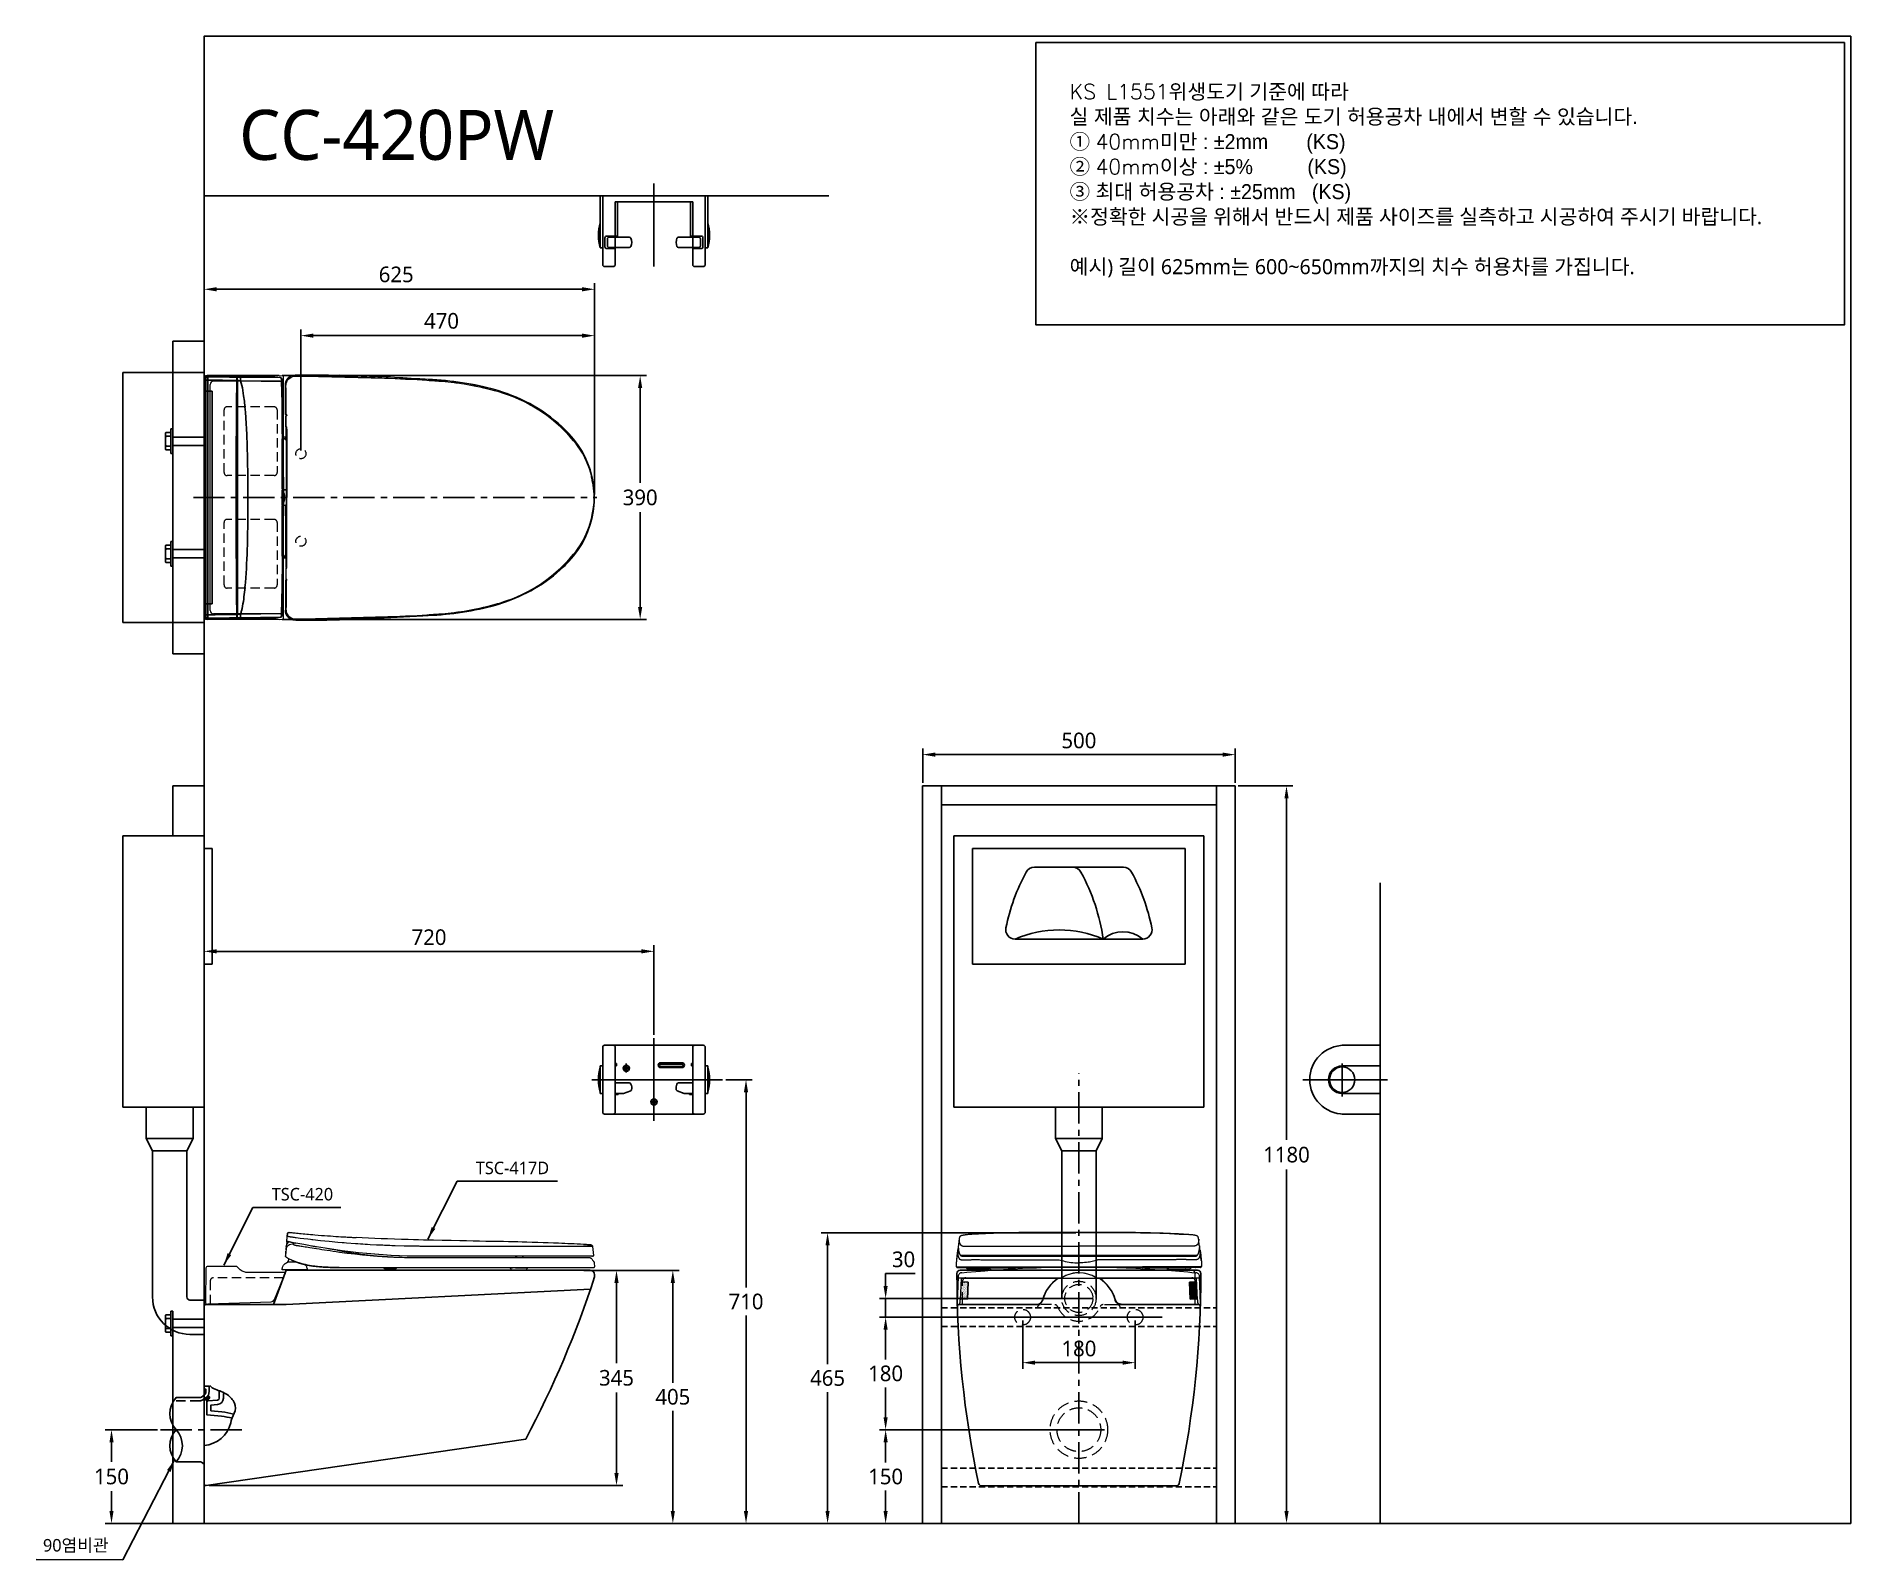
# Model space of a CAD drawing. Extents: x 2734 to 5638, y -143 to 2294.
import ezdxf
from ezdxf.lldxf.tags import DXFTag

# ---------------------------------------------------------------- set-up
doc = ezdxf.new("R2010")
doc.units = 0
doc.header["$LTSCALE"] = 20
doc.header["$MEASUREMENT"] = 0
doc.linetypes.add('CENTER', pattern=[2, 1.25, -0.25, 0.25, -0.25])
doc.linetypes.add('HIDDEN', pattern=[0.375, 0.25, -0.125])
doc.layers.get('0').update_dxf_attribs({"linetype": 'CONTINUOUS'})
doc.layers.get('DEFPOINTS').update_dxf_attribs({"linetype": 'CONTINUOUS'})
for name, color, linetype in [('1', 1, 'CONTINUOUS'), ('2', 2, 'CONTINUOUS'), ('3', 3, 'CONTINUOUS'), ('4', 4, 'CONTINUOUS'), ('6', 6, 'CONTINUOUS'), ('CENTER', 2, 'CENTER'), ('FAUCET', 4, 'CONTINUOUS'), ('THIN', 8, 'CONTINUOUS'), ('WALLLING', 5, 'CONTINUOUS')]:
    doc.layers.add(name, color=color, linetype=linetype)
doc.styles.add('GHS', font='romans', dxfattribs={"bigfont": 'ghs'})
doc.styles.add('ROMANS', font='NanumGothic.ttf')
doc.styles.get("Standard").update_dxf_attribs({"font": 'NanumGothic.ttf'})
tags = doc.linetypes.add('DASHED', pattern=[0.75, 0.5, -0.25]).pattern_tags.tags
tags[6:7] = [DXFTag(74, 4), DXFTag(75, 0), DXFTag(340, '0'), DXFTag(46, 1.0), DXFTag(50, 0.0), DXFTag(44, 0.0), DXFTag(45, 0.0)]
tags[4:5] = [DXFTag(74, 4), DXFTag(75, 0), DXFTag(340, '0'), DXFTag(46, 1.0), DXFTag(50, 0.0), DXFTag(44, 0.0), DXFTag(45, 0.0)]
doc.dimstyles.get("Standard").update_dxf_attribs({"dimtxt": 2.5, "dimasz": 2, "dimexe": 2, "dimexo": 1, "dimgap": 1.5, "dimtad": 1, "dimdec": 0, "dimlfac": 10, "dimrnd": 0.5, "dimzin": 0, "dimdsep": 46, "dimtxsty": 'Standard', "dimcen": 0, "dimclrt": 2, "dimadec": 0, "dimazin": 0, "dimtfac": 1, "dimtdec": 0, "dimtmove": 0, "dimatfit": 3, "dimfxl": 0, "dimtolj": 1, "dimtzin": 0, "dimarcsym": 0})
pattern_1 = [(0, (-6919.967, 7514.9865), (0, 5.08), [0, -5.08]), (0, (-6918.3415, 7515.088), (0, 5.08), [0, -5.08]), (0, (-6919.256, 7516.2057), (0, 5.08), [0, -5.08]), (0, (-6918.138, 7517.0185), (0, 5.08), [0, -5.08]), (0, (-6919.459, 7517.3233), (0, 5.08), [0, -5.08]), (0, (-6919.0527, 7518.5425), (0, 5.08), [0, -5.08]), (0, (-6919.764, 7519.457), (0, 5.08), [0, -5.08]), (0, (-6918.138, 7519.3553), (0, 5.08), [0, -5.08]), (0, (-6916.919, 7519.5585), (0, 5.08), [0, -5.08]), (0, (-6916.3095, 7518.3393), (0, 5.08), [0, -5.08]), (0, (-6915.2935, 7518.2377), (0, 5.08), [0, -5.08]), (0, (-6915.2935, 7516.409), (0, 5.08), [0, -5.08]), (0, (-6916.208, 7515.7993), (0, 5.08), [0, -5.08]), (0, (-6917.63, 7516.104), (0, 5.08), [0, -5.08]), (0, (-6916.716, 7517.0185), (0, 5.08), [0, -5.08]), (0, (-6917.63, 7517.933), (0, 5.08), [0, -5.08]), (0, (-6915.4967, 7515.088), (0, 5.08), [0, -5.08])]

msp = doc.modelspace()

# ---------------------------------------------------------------- texts
at = {"insert": (3058.63321, 2176.21299), "char_height": 80, "width": 563.3, "attachment_point": 1, "style": 'GHS'}
msp.add_mtext('{\\fNanumGothic|b0|i0|c0|p50;CC-4\\fNanumGothic|b0|i0|c129|p50;2\\fNanumGothic|b0|i0|c0|p50;0P\\fNanumGothic|b0|i0|c129|p50;W}', dxfattribs=at)
at = {"layer": '2', "attachment_point": 4, "style": 'ROMANS'}
for s, insert, char_height in [('{\\Fromans|c129;KS L1551\\fGulim|b0|i0|c129|p50;위생도기 기준에 따라 \\P실 제품 치수는 아래와 같은 도기 허용공차 내에서 변할 수 있습니다. \\Fromans|c129;\\P\\fGulim|b0|i0|c129|p50;① \\Fromans|c129;40mm\\fGulim|b0|i0|c129|p50;미만 : ±2mm       (KS)\\Fromans|c129; \\P\\fGulim|b0|i0|c129|p50;② \\Fromans|c129;40mm\\fGulim|b0|i0|c129|p50;이상 : ±5%          (KS)\\Fromans|c129;\\P\\fGulim|b0|i0|c129|p50;③ 최대 허용공차 : ±25mm   (KS)}\\P※정확한 시공을 위해서 반드시 제품 사이즈를 실측하고 시공하여 주시기 바랍니다.\\P\\P예시) 길이 625mm는 600~650mm까지의 치수 허용차를 가집니다.', (4387.64218, 2062.70828), 24), ('TSC-417D', (3437.38128, 483.21632), 20), ('TSC-420', (3110.71848, 441.20781), 20), ('90염비관', (2744.6834, -121.40647), 20)]:
    msp.add_mtext(s, dxfattribs=dict(at, insert=insert, char_height=char_height))

# ---------------------------------------------------------------- blocks, each defined once
blk = doc.blocks.new('*D10')
at = {"color": 3, "lineweight": -2, "ltscale": 10}
for p, q in [((3002.5, 1757), (3002.5, 1899.2)), ((3022.5, 1889.2), (3607.5, 1889.2)), ((3627.5, 1561), (3627.5, 1899.2))]:
    blk.add_line(p, q, dxfattribs=at)
at = {"color": 3, "ltscale": 10}
for points in [[(3022.5, 1892.5), (3022.5, 1885.8), (3002.5, 1889.2)], [(3607.5, 1892.5), (3607.5, 1885.8), (3627.5, 1889.2)]]:
    blk.add_solid(points, dxfattribs=at)
at = {"layer": 'DEFPOINTS', "color": 0, "ltscale": 10}
for p in [(3627.5, 1889.2), (3002.5, 1752), (3627.5, 1556)]:
    blk.add_point(p, dxfattribs=at)
at = {"color": 2, "ltscale": 10, "insert": (3310, 1912.8), "char_height": 25, "attachment_point": 5}
blk.add_mtext('\\A1;625', dxfattribs=at)
blk = doc.blocks.new('*D11')
at = {"layer": '3', "color": 3, "lineweight": -2}
for p, q in [((3157.5, 1631), (3157.5, 1825)), ((3607.5, 1815), (3177.5, 1815)), ((3627.5, 1561), (3627.5, 1825))]:
    blk.add_line(p, q, dxfattribs=at)
at = {"layer": '3', "color": 3}
for points in [[(3177.5, 1818.3), (3177.5, 1811.6), (3157.5, 1815)], [(3607.5, 1818.3), (3607.5, 1811.6), (3627.5, 1815)]]:
    blk.add_solid(points, dxfattribs=at)
at = {"layer": 'DEFPOINTS', "color": 0}
for p in [(3157.5, 1815), (3157.5, 1626), (3627.5, 1556)]:
    blk.add_point(p, dxfattribs=at)
at = {"layer": '3', "color": 2, "insert": (3382.5, 1838.5), "char_height": 25, "attachment_point": 5}
blk.add_mtext('\\A1;470', dxfattribs=at)
blk = doc.blocks.new('*D21')
at = {"layer": '1', "color": 3, "lineweight": -2}
for p, q in [((3002.5, 834.9), (3002.5, 839.9)), ((3022.5, 829.9), (3702.5, 829.9)), ((3722.5, 696.2), (3722.5, 839.9))]:
    blk.add_line(p, q, dxfattribs=at)
at = {"layer": '1', "color": 3}
for points in [[(3022.5, 833.2), (3022.5, 826.6), (3002.5, 829.9)], [(3702.5, 833.2), (3702.5, 826.6), (3722.5, 829.9)]]:
    blk.add_solid(points, dxfattribs=at)
at = {"layer": 'DEFPOINTS', "color": 0}
for p in [(3002.5, 829.9), (3722.5, 829.9), (3722.5, 691.2)]:
    blk.add_point(p, dxfattribs=at)
at = {"layer": '1', "color": 2, "insert": (3362.5, 852.4), "char_height": 25, "attachment_point": 5}
blk.add_mtext('\\A1;720', dxfattribs=at)
blk = doc.blocks.new('*D22')
at = {"layer": '3', "color": 3, "lineweight": -2}
for p, q in [((3837.4, 624.5), (3879.8, 624.5)), ((3869.8, 604.5), (3869.8, 292)), ((3869.8, -65.5), (3869.8, 247)), ((3811.8, -85.5), (3879.8, -85.5))]:
    blk.add_line(p, q, dxfattribs=at)
at = {"layer": '3', "color": 3}
for points in [[(3866.4, 604.5), (3873.1, 604.5), (3869.8, 624.5)], [(3866.4, -65.5), (3873.1, -65.5), (3869.8, -85.5)]]:
    blk.add_solid(points, dxfattribs=at)
at = {"layer": 'DEFPOINTS', "color": 0}
for p in [(3832.4, 624.5), (3806.8, -85.5), (3869.8, -85.5)]:
    blk.add_point(p, dxfattribs=at)
at = {"layer": '3', "color": 2, "insert": (3869.8, 269.5), "char_height": 25, "attachment_point": 5}
blk.add_mtext('\\A1;710', dxfattribs=at)
blk = doc.blocks.new('*D23')
at = {"layer": '3', "color": 3, "lineweight": -2}
for p, q in [((2927.9, 64.5), (2844.4, 64.5)), ((2854.4, 44.5), (2854.4, 13.1)), ((2854.4, -65.5), (2854.4, -34)), ((2997.5, -85.5), (2844.4, -85.5))]:
    blk.add_line(p, q, dxfattribs=at)
at = {"layer": '3', "color": 3}
for points in [[(2851.1, 44.5), (2857.7, 44.5), (2854.4, 64.5)], [(2851.1, -65.5), (2857.7, -65.5), (2854.4, -85.5)]]:
    blk.add_solid(points, dxfattribs=at)
at = {"layer": 'DEFPOINTS', "color": 0}
for p in [(2932.9, 64.5), (2854.4, -85.5), (3002.5, -85.5)]:
    blk.add_point(p, dxfattribs=at)
at = {"layer": '3', "color": 2, "insert": (2854.4, -10.5), "char_height": 25, "attachment_point": 5}
blk.add_mtext('\\A1;150', dxfattribs=at)
blk = doc.blocks.new('*D28')
at = {"layer": '3', "color": 3, "lineweight": -2}
for p, q in [((4397.5, 379.6), (3990.3, 379.6)), ((4000.3, 359.6), (4000.3, 169.6)), ((4000.3, -65.5), (4000.3, 124.6)), ((4147.5, -85.5), (3990.3, -85.5))]:
    blk.add_line(p, q, dxfattribs=at)
at = {"layer": '3', "color": 3}
for points in [[(3997, 359.6), (4003.6, 359.6), (4000.3, 379.6)], [(3997, -65.5), (4003.6, -65.5), (4000.3, -85.5)]]:
    blk.add_solid(points, dxfattribs=at)
at = {"layer": 'DEFPOINTS', "color": 0}
for p in [(4402.5, 379.6), (4000.3, -85.5), (4152.5, -85.5)]:
    blk.add_point(p, dxfattribs=at)
at = {"layer": '3', "color": 2, "insert": (4000.3, 147.1), "char_height": 25, "attachment_point": 5}
blk.add_mtext('\\A1;465', dxfattribs=at)
blk = doc.blocks.new('*D29')
at = {"layer": '3', "color": 3, "lineweight": -2}
for p, q in [((3610.1, 319.5), (3762.7, 319.5)), ((3752.7, 299.5), (3752.7, 139.5)), ((3752.7, -65.5), (3752.7, 94.5)), ((3610.1, -85.5), (3762.7, -85.5))]:
    blk.add_line(p, q, dxfattribs=at)
at = {"layer": '3', "color": 3}
for points in [[(3749.3, 299.5), (3756, 299.5), (3752.7, 319.5)], [(3749.3, -65.5), (3756, -65.5), (3752.7, -85.5)]]:
    blk.add_solid(points, dxfattribs=at)
at = {"layer": 'DEFPOINTS', "color": 0}
for p in [(3605.1, 319.5), (3605.1, -85.5), (3752.7, -85.5)]:
    blk.add_point(p, dxfattribs=at)
at = {"layer": '3', "color": 2, "insert": (3752.7, 117), "char_height": 25, "attachment_point": 5}
blk.add_mtext('\\A1;405', dxfattribs=at)
blk = doc.blocks.new('*D30')
at = {"layer": '3', "color": 3, "lineweight": -2}
for p, q in [((4093.2, 294.5), (4093.2, 314.5)), ((4093.2, 314.5), (4140.7, 314.5)), ((4425, 274.5), (4083.2, 274.5)), ((4093.2, 244.5), (4093.2, 274.5)), ((4536, 244.5), (4083.2, 244.5)), ((4093.2, 224.5), (4093.2, 204.5))]:
    blk.add_line(p, q, dxfattribs=at)
at = {"layer": '3', "color": 3}
for points in [[(4089.9, 294.5), (4096.5, 294.5), (4093.2, 274.5)], [(4089.9, 224.5), (4096.5, 224.5), (4093.2, 244.5)]]:
    blk.add_solid(points, dxfattribs=at)
at = {"layer": 'DEFPOINTS', "color": 0}
for p in [(4430, 274.5), (4093.2, 244.5), (4541, 244.5)]:
    blk.add_point(p, dxfattribs=at)
at = {"layer": '3', "color": 2, "insert": (4121.9, 337), "char_height": 25, "attachment_point": 5}
blk.add_mtext('\\A1;30', dxfattribs=at)
blk = doc.blocks.new('*D31')
at = {"layer": '3', "color": 3, "lineweight": -2}
for p, q in [((4536, 244.5), (4083.2, 244.5)), ((4093.2, 224.5), (4093.2, 177)), ((4093.2, 84.5), (4093.2, 132)), ((4443.5, 64.5), (4083.2, 64.5))]:
    blk.add_line(p, q, dxfattribs=at)
at = {"layer": '3', "color": 3}
for points in [[(4089.9, 224.5), (4096.5, 224.5), (4093.2, 244.5)], [(4089.9, 84.5), (4096.5, 84.5), (4093.2, 64.5)]]:
    blk.add_solid(points, dxfattribs=at)
at = {"layer": 'DEFPOINTS', "color": 0}
for p in [(4093.2, 244.5), (4541, 244.5), (4448.5, 64.5)]:
    blk.add_point(p, dxfattribs=at)
at = {"layer": '3', "color": 2, "insert": (4093.2, 154.5), "char_height": 25, "attachment_point": 5}
blk.add_mtext('\\A1;180', dxfattribs=at)
blk = doc.blocks.new('*D32')
at = {"layer": '3', "color": 3, "lineweight": -2}
for p, q in [((4397.5, 64.5), (4083.2, 64.5)), ((4093.2, 44.5), (4093.2, 12)), ((4093.2, -65.5), (4093.2, -33)), ((4260.8, -85.5), (4083.2, -85.5))]:
    blk.add_line(p, q, dxfattribs=at)
at = {"layer": '3', "color": 3}
for points in [[(4089.9, 44.5), (4096.5, 44.5), (4093.2, 64.5)], [(4089.9, -65.5), (4096.5, -65.5), (4093.2, -85.5)]]:
    blk.add_solid(points, dxfattribs=at)
at = {"layer": 'DEFPOINTS', "color": 0}
for p in [(4402.5, 64.5), (4093.2, -85.5), (4265.8, -85.5)]:
    blk.add_point(p, dxfattribs=at)
at = {"layer": '3', "color": 2, "insert": (4093.2, -10.5), "char_height": 25, "attachment_point": 5}
blk.add_mtext('\\A1;150', dxfattribs=at)
blk = doc.blocks.new('*D40')
at = {"layer": '3', "color": 3, "lineweight": -2}
for p, q in [((4312.5, 239.5), (4312.5, 161.8)), ((4492.5, 239.5), (4492.5, 161.8)), ((4332.5, 171.8), (4472.5, 171.8))]:
    blk.add_line(p, q, dxfattribs=at)
at = {"layer": '3', "color": 3}
for points in [[(4332.5, 175.1), (4332.5, 168.5), (4312.5, 171.8)], [(4472.5, 175.1), (4472.5, 168.5), (4492.5, 171.8)]]:
    blk.add_solid(points, dxfattribs=at)
at = {"layer": 'DEFPOINTS', "color": 0}
for p in [(4312.5, 244.5), (4492.5, 244.5), (4492.5, 171.8)]:
    blk.add_point(p, dxfattribs=at)
at = {"layer": '3', "color": 2, "insert": (4402.5, 194.3), "char_height": 25, "attachment_point": 5}
blk.add_mtext('\\A1;180', dxfattribs=at)
blk = doc.blocks.new('*D41')
at = {"layer": '3', "color": 3, "lineweight": -2}
for p, q in [((4152.5, 1099.5), (4152.5, 1154.6)), ((4172.5, 1144.6), (4632.5, 1144.6)), ((4652.5, 1099.5), (4652.5, 1154.6))]:
    blk.add_line(p, q, dxfattribs=at)
at = {"layer": '3', "color": 3}
for points in [[(4172.5, 1148), (4172.5, 1141.3), (4152.5, 1144.6)], [(4632.5, 1148), (4632.5, 1141.3), (4652.5, 1144.6)]]:
    blk.add_solid(points, dxfattribs=at)
at = {"layer": 'DEFPOINTS', "color": 0}
for p in [(4652.5, 1144.6), (4152.5, 1094.5), (4652.5, 1094.5)]:
    blk.add_point(p, dxfattribs=at)
at = {"layer": '3', "color": 2, "insert": (4402.5, 1167.1), "char_height": 25, "attachment_point": 5}
blk.add_mtext('\\A1;500', dxfattribs=at)
blk = doc.blocks.new('*D42')
at = {"layer": '3', "color": 3, "lineweight": -2}
for p, q in [((4657.5, 1094.5), (4744.7, 1094.5)), ((4734.7, 1074.5), (4734.7, 528.2)), ((4734.7, -65.5), (4734.7, 480.9)), ((4657.5, -85.5), (4744.7, -85.5))]:
    blk.add_line(p, q, dxfattribs=at)
at = {"layer": '3', "color": 3}
for points in [[(4731.4, 1074.5), (4738.1, 1074.5), (4734.7, 1094.5)], [(4731.4, -65.5), (4738.1, -65.5), (4734.7, -85.5)]]:
    blk.add_solid(points, dxfattribs=at)
at = {"layer": 'DEFPOINTS', "color": 0}
for p in [(4652.5, 1094.5), (4652.5, -85.5), (4734.7, -85.5)]:
    blk.add_point(p, dxfattribs=at)
at = {"layer": '3', "color": 2, "insert": (4734.7, 504.5), "char_height": 25, "attachment_point": 5}
blk.add_mtext('\\A1;1180', dxfattribs=at)
blk = doc.blocks.new('*D43')
at = {"layer": '3', "color": 3, "lineweight": -2}
for p, q in [((3636.1, 319.5), (3672.5, 319.5)), ((3662.5, 299.5), (3662.5, 171)), ((3662.5, -4.8), (3662.5, 123.8)), ((3010.5, -24.8), (3672.5, -24.8))]:
    blk.add_line(p, q, dxfattribs=at)
at = {"layer": '3', "color": 3}
for points in [[(3659.2, 299.5), (3665.9, 299.5), (3662.5, 319.5)], [(3659.2, -4.8), (3665.9, -4.8), (3662.5, -24.8)]]:
    blk.add_solid(points, dxfattribs=at)
at = {"layer": 'DEFPOINTS', "color": 0}
for p in [(3631.1, 319.5), (3005.5, -24.8), (3662.5, -24.8)]:
    blk.add_point(p, dxfattribs=at)
at = {"layer": '3', "color": 2, "insert": (3662.5, 147.4), "char_height": 25, "attachment_point": 5}
blk.add_mtext('\\A1;345', dxfattribs=at)
blk = doc.blocks.new('*D47')
at = {"layer": '3', "color": 3, "lineweight": -2}
for p, q in [((3127.5, 1751), (3710.4, 1751)), ((3700.4, 1731), (3700.4, 1579.7)), ((3700.4, 1381), (3700.4, 1532.4)), ((3127.5, 1361), (3710.4, 1361))]:
    blk.add_line(p, q, dxfattribs=at)
at = {"layer": '3', "color": 3}
for points in [[(3697, 1731), (3703.7, 1731), (3700.4, 1751)], [(3697, 1381), (3703.7, 1381), (3700.4, 1361)]]:
    blk.add_solid(points, dxfattribs=at)
at = {"layer": 'DEFPOINTS', "color": 0}
for p in [(3122.5, 1751), (3122.5, 1361), (3700.4, 1361)]:
    blk.add_point(p, dxfattribs=at)
at = {"layer": '3', "color": 2, "insert": (3700.4, 1556), "char_height": 25, "attachment_point": 5}
blk.add_mtext('\\A1;390', dxfattribs=at)
blk = doc.blocks.new('A$C4CCE51E1')
at = {"color": 4}
for p, q in [((1696.3, 121.4), (1697.6, 22.5)), ((1696.3, 121.4), (1697.6, 22.5)), ((1698, 121), (1696.3, 121.4)), ((1823.6, 124.4), (1699.3, 124.4)), ((1699.3, 124.4), (1701, 124.1)), ((2083, 124.4), (1958.8, 124.4)), ((2081.3, 124.1), (2083, 124.4)), ((2086, 121.4), (2084.3, 121)), ((2084.7, 22.5), (2086, 121.4)), ((2084.7, 22.5), (2086, 121.4)), ((1698.6, 68.5), (1704.6, 68.6)), ((1699.4, 4.6), (1698.6, 68.5)), ((1704.6, 68.6), (1705.4, 2.8)), ((2076.9, 2.8), (2077.7, 68.6)), ((2077.7, 68.6), (2083.7, 68.5)), ((2083.7, 68.5), (2082.9, 4.6)), ((1705.4, 1.8), (1705.4, 2.8)), ((2076.9, 1.8), (2076.9, 2.8))]:
    blk.add_line(p, q, dxfattribs=at)
for points in [[(1703.4, 121), (1702.9, 121), (1701.9, 121), (1701, 121), (1700.2, 121), (1699.5, 121), (1698.9, 121), (1698.4, 121), (1698.1, 121), (1698, 121)], [(1701, 124.1), (1701.1, 124.1), (1701.2, 124.1), (1701.4, 124), (1701.7, 124), (1702.1, 124), (1702.5, 124), (1703, 124), (1703.4, 124), (1703.7, 124)], [(1832.2, 124.4), (1831.9, 124.4), (1831.7, 124.4), (1831.5, 124.4), (1831, 124.4), (1830.4, 124.4), (1830, 124.4), (1829.7, 124.4), (1828.9, 124.4), (1828, 124.4), (1827.6, 124.4), (1827.2, 124.4), (1826.2, 124.4), (1824.9, 124.4), (1823.6, 124.4)], [(1958.8, 124.4), (1957.8, 124.4), (1957.3, 124.4), (1956.8, 124.4), (1955.8, 124.4), (1954.9, 124.4), (1954, 124.4), (1953.1, 124.4), (1952.4, 124.4), (1952, 124.4), (1951.7, 124.4), (1951.1, 124.4), (1950.7, 124.4), (1950.3, 124.4), (1950.1, 124.4)], [(2078.6, 124), (2079.1, 124), (2079.6, 124), (2080, 124), (2080.4, 124), (2080.7, 124), (2081, 124), (2081.2, 124.1), (2081.3, 124.1), (2081.3, 124.1)], [(2084.3, 121), (2084.3, 121), (2084.1, 121), (2083.7, 121), (2083.2, 121), (2082.5, 121), (2081.7, 121), (2080.8, 121), (2079.9, 121), (2078.9, 121)], [(1704, 74.3), (1703.2, 74.3), (1702.4, 74.3), (1701.5, 74.4), (1700.6, 74.4), (1699.9, 74.4), (1699.3, 74.4), (1698.9, 74.5), (1698.7, 74.5), (1698.6, 74.6), (1698.6, 74.6), (1698.6, 74.6)], [(1698.6, 74.6), (1698.6, 74.6), (1698.6, 74.5), (1698.7, 74.4), (1698.9, 74.3), (1699.3, 74.2), (1699.9, 74), (1700.6, 73.9), (1701.5, 73.8), (1702.4, 73.8), (1703.2, 73.7), (1704, 73.7)], [(1698.6, 68.5), (1698.6, 69.5), (1698.6, 70.5), (1698.6, 71.5), (1698.6, 72.5), (1698.6, 73.5), (1698.6, 74.6)], [(1704, 74.3), (1711.7, 74.5), (1726.3, 74.8), (1733.6, 74.9), (1740.9, 75), (1755.5, 75.1), (1770.6, 75.2), (1778.1, 75.3), (1785.6, 75.3), (1800.7, 75.4), (1815.8, 75.5), (1823.3, 75.5), (1830.8, 75.5), (1845.9, 75.6), (1861, 75.6), (1868.5, 75.6), (1876.1, 75.6), (1891.2, 75.7), (1906.3, 75.6), (1921.5, 75.6), (1936.7, 75.6), (1951.9, 75.5), (1967.1, 75.5), (1982.2, 75.4), (1997.4, 75.3), (2012.5, 75.2), (2025.8, 75.1), (2039.1, 75), (2052.4, 74.8), (2065.7, 74.6), (2072, 74.5), (2078.3, 74.3)], [(1704, 74.3), (1704, 74.3)], [(2078.3, 73.7), (2072, 73.6), (2065.6, 73.5), (2047.9, 73.3), (2039.1, 73.3), (2030.2, 73.3), (2012.5, 73.2), (1992.3, 73.2), (1982.2, 73.2), (1972.1, 73.2), (1951.9, 73.2), (1931.6, 73.2), (1921.5, 73.2), (1911.4, 73.2), (1891.2, 73.2), (1876.1, 73.2), (1868.5, 73.2), (1861, 73.2), (1845.9, 73.2), (1830.9, 73.2), (1823.3, 73.2), (1815.8, 73.2), (1800.8, 73.2), (1785.7, 73.2), (1778.2, 73.2), (1770.6, 73.2), (1755.6, 73.2), (1741, 73.3), (1733.7, 73.3), (1726.4, 73.4), (1711.7, 73.6), (1704, 73.7)], [(1704, 73.7), (1704.1, 73.4), (1704.3, 71.8), (1704.4, 70.2), (1704.6, 68.6), (1704.6, 68.6)], [(1704, 73.7), (1704, 73.7)], [(2077.7, 68.6), (2077.7, 68.6), (2077.9, 70.2), (2078.1, 71.8), (2078.3, 73.4), (2078.3, 73.7)], [(2078.3, 74.3), (2078.5, 74.3), (2079.1, 74.3), (2080.1, 74.3), (2081, 74.4), (2081.8, 74.4), (2082.5, 74.4), (2083, 74.5), (2083.4, 74.5), (2083.6, 74.5), (2083.7, 74.6), (2083.7, 74.6)], [(2078.3, 73.7), (2078.5, 73.7), (2079.1, 73.7), (2080.1, 73.8), (2081, 73.8), (2081.8, 73.9), (2082.5, 74.1), (2083, 74.2), (2083.4, 74.3), (2083.6, 74.4), (2083.7, 74.6), (2083.7, 74.6)], [(2078.3, 74.3), (2078.3, 74.3)], [(2078.3, 73.7), (2078.3, 73.7)], [(2083.7, 74.6), (2083.7, 74.6), (2083.7, 72.6), (2083.7, 70.6), (2083.7, 68.5)], [(1697.6, 22.5), (1697.6, 21.7), (1697.7, 20.8), (1697.7, 20.1), (1697.7, 19.4), (1697.7, 18.8), (1697.8, 18.3), (1697.8, 18.1)], [(1697.8, 18.1), (1697.8, 18)], [(1697.8, 18), (1697.8, 18)], [(1697.8, 18), (1698.3, 13.5), (1698.9, 9), (1699.4, 4.6)], [(1697.8, 17.9), (1699.4, 4.5)], [(1697.8, 17.9), (1697.8, 17.9), (1697.8, 17.9), (1697.8, 17.9), (1697.8, 17.9)], [(1699.4, 4.6), (1699.5, 4.3), (1699.8, 4), (1700.1, 3.8), (1700.3, 3.7), (1700.5, 3.6), (1701, 3.5), (1701.5, 3.3), (1701.8, 3.2), (1702.1, 3.2), (1702.7, 3), (1703.7, 2.9), (1704.7, 2.8), (1705.4, 2.8)], [(1699.4, 4.4), (1699.5, 4), (1699.8, 3.6), (1700, 3.4), (1700.2, 3.2), (1700.6, 2.9), (1701.2, 2.6), (1702, 2.3), (1702.8, 2.1), (1703.3, 2), (1703.9, 1.9), (1704.6, 1.9), (1705.4, 1.8)], [(1705.4, 2.8), (1747.8, 2.1), (1790.1, 1.5), (1832.5, 1.2), (1874.9, 1), (1908.6, 1), (1942.2, 1.1), (1975.9, 1.4), (2009.6, 1.7), (2026.4, 2), (2043.2, 2.2), (2076.9, 2.8)], [(1705.4, 1.8), (1717.4, 1.6), (1729.2, 1.4), (1740.5, 1.2), (1751.6, 1), (1762.3, 0.9), (1772.7, 0.7), (1782.7, 0.6), (1791.6, 0.5), (1800.2, 0.4), (1808.5, 0.4), (1816.5, 0.3), (1824.2, 0.2), (1831.7, 0.2), (1838.9, 0.1), (1845.7, 0.1), (1852.3, 0.1), (1858.6, 0.1), (1864.7, 0), (1870.4, 0), (1876.8, 0), (1882.8, 0), (1888.4, 0), (1893.6, 0), (1897.6, 0), (1901.9, 0), (1906.4, 0), (1911.2, 0), (1916.2, 0), (1921.5, 0), (1927.1, 0.1), (1932.9, 0.1), (1939.3, 0.1), (1945.9, 0.2), (1952.9, 0.2), (1960.1, 0.3), (1967.6, 0.3), (1975.4, 0.4), (1983.5, 0.4), (1991.9, 0.5), (2000.6, 0.6), (2009.5, 0.7), (2018.7, 0.9), (2028.2, 1), (2039.8, 1.2), (2051.8, 1.4), (2064.2, 1.6), (2076.9, 1.8)], [(2076.9, 2.8), (2077.9, 2.9), (2078.8, 2.9), (2079.7, 3.1), (2080.5, 3.2), (2081.2, 3.4), (2081.9, 3.7), (2082.4, 3.9), (2082.7, 4.2), (2082.9, 4.4), (2082.9, 4.6)], [(2076.9, 1.8), (2077.9, 1.9), (2078.7, 2), (2079.3, 2.1), (2079.8, 2.2), (2080.3, 2.3), (2080.7, 2.5), (2081.2, 2.6), (2081.7, 2.9), (2082.1, 3.2), (2082.3, 3.4), (2082.5, 3.6), (2082.8, 4), (2082.9, 4.4)], [(2082.9, 4.6), (2083.5, 9.2), (2084, 13.7), (2084.5, 18)], [(2082.9, 4.5), (2084.5, 17.9)], [(2084.5, 17.9), (2084.5, 18.2), (2084.5, 18.7), (2084.6, 19.3), (2084.6, 19.7), (2084.6, 20.2), (2084.6, 20.8), (2084.6, 21.5), (2084.7, 22.5)], [(2084.5, 18), (2084.5, 18.3), (2084.6, 18.8), (2084.6, 19.4), (2084.6, 20.1), (2084.6, 20.8), (2084.7, 21.6), (2084.7, 22.5)]]:
    blk.add_lwpolyline(points, dxfattribs=at)
for centre, major_axis, ratio, start_param, end_param in [((1699.3, 121.4), (2.14, -2.1), 0.998933, 2.34793, 3.930382), ((1697.3, 121.4), (1, 0.013), 0.03717, 3.103159, 3.141593), ((1701, 121.1), (0.66, 2.93), 0.99922, 0.222888, 1.805339), ((1885.2, -21482.6), (-1883.8, 157212), 0.00046, 4.849939, 4.850237), ((1703.7, 121), (0, 3), 0.09928, 0.00877, 1.570883), ((1891.2, -21482.5), (-1889.8, 157212), 0.000462, 4.849937, 4.850236), ((1891.2, 137.4), (1891.2, 0), 0.008713, 4.612945, 4.811833), ((1891.2, 140.4), (-1888.2, 0), 0.008727, 1.471353, 1.67024), ((1891.2, 124.5), (-61, 0), 0.008727, 0.262957, 2.878636), ((1891.2, -21482.5), (1889.8, 157212), 0.000462, 1.432949, 1.433249), ((2078.6, 121), (0, 3), 0.09928, 4.712303, 6.274415), ((2081.3, 121.1), (-0.66, 2.93), 0.99922, 4.477846, 6.060297), ((2083, 121.4), (2.14, 2.1), 0.998933, 5.494396, 7.076848), ((1897.1, -21482.6), (1883.8, 157212), 0.00046, 1.432948, 1.433247), ((2085, 121.4), (1, -0.013), 0.03717, 0, 0.038433), ((1704.3, 74.3), (-0.1, 3), 0.098915, 1.567489, 1.778082), ((1704.3, 74.3), (0.01, 3), 0.098981, 1.571046, 1.781374), ((2078, 74.3), (-0.1, -3), 0.098914, 1.363537, 1.574115), ((2078, 74.3), (0.01, -3), 0.098981, 1.360235, 1.570547), ((1698.6, 22.5), (1, 0.013), 0.03717, 3.103159, 3.141593), ((1698.8, 18), (0.993, 0.117), 0.938872, 3.029827, 3.141132), ((1700.4, 4.7), (0.993, 0.117), 0.938877, 3.029822, 3.141131), ((1700.4, 4.7), (0.993, 0.117), 0.938877, 3.141131, 3.271895), ((2081.9, 4.7), (0.993, -0.117), 0.938877, 0.000278, 0.111771), ((2081.9, 4.7), (0.993, -0.117), 0.938877, 6.152971, 6.283463), ((2083.5, 18), (0.993, -0.117), 0.938872, 0.000332, 0.111766), ((2083.7, 22.5), (1, -0.013), 0.03717, 0, 0.038433)]:
    blk.add_ellipse(centre, major_axis=major_axis, ratio=ratio, start_param=start_param, end_param=end_param, dxfattribs=at)
blk.add_open_spline([(1704.6, 68.6), (1706.3, 68), (1708.1, 67.5), (1709.9, 67), (1714.8, 65.8), (1719.8, 64.9), (1724.8, 64.1), (1734.8, 62.6), (1744.8, 61.6), (1754.9, 60.8), (1775, 59.2), (1795.2, 58.3), (1815.4, 57.7), (1840.6, 57), (1865.9, 56.8), (1891.2, 56.8), (1924.8, 56.8), (1958.5, 57.2), (1992.1, 58.6), (2015.6, 59.7), (2039.3, 60.9), (2062.5, 65), (2067.6, 65.9), (2072.8, 66.8), (2077.7, 68.6)], degree=3, knots=[-97.471758, -97.471758, -97.471758, -97.471758, -96.921201, -96.921201, -96.921201, -95.406882, -95.406882, -95.406882, -92.378244, -92.378244, -92.378244, -86.320967, -86.320967, -86.320967, -78.749371, -78.749371, -78.749371, -68.653298, -68.653298, -68.653298, -61.587403, -61.587403, -61.587403, -60.021928, -60.021928, -60.021928, -60.021928], dxfattribs=at)

# ---------------------------------------------------------------- dimensions: what is measured, and where the dimension line sits
at = {"color": 7, "ltscale": 10}
dim = msp.add_linear_dim(base=(3627.45539, 1889.16122), p1=(3002.45539, 1752.0163), p2=(3627.45539, 1556.04932), dimstyle='Standard', override={"dimtxt": 25, "dimasz": 20, "dimexe": 10, "dimexo": 5, "dimgap": 10, "dimdec": 4, "dimlfac": 1, "dimzin": 8, "dimclrd": 3, "dimclre": 3, "dimtdec": 4, "dimarcsym": 1}, dxfattribs=at)
dim.commit()
dim.dimension.update_dxf_attribs({"geometry": '*D10', "text_midpoint": (3309.95539, 1889.16122), "dimtype": 160})
at = {"layer": '1'}
dim = msp.add_linear_dim(base=(3722.45539, 829.88519), p1=(3002.45539, 829.88519), p2=(3722.45539, 691.23359), dimstyle='Standard', override={"dimtxt": 25, "dimasz": 20, "dimexe": 10, "dimexo": 5, "dimgap": 10, "dimdec": 4, "dimlfac": 1, "dimzin": 8, "dimclrd": 3, "dimclre": 3, "dimtdec": 4, "dimarcsym": 1}, dxfattribs=at)
dim.commit()
dim.dimension.update_dxf_attribs({"geometry": '*D21', "text_midpoint": (3362.45539, 852.38519)})
at = {"layer": '3'}
dim = msp.add_linear_dim(base=(3157.45539, 1814.95382), p1=(3627.45539, 1556.04932), p2=(3157.45539, 1626.04932), dimstyle='Standard', override={"dimtxt": 25, "dimasz": 20, "dimexe": 10, "dimexo": 5, "dimgap": 10, "dimdec": 4, "dimlfac": 1, "dimzin": 8, "dimclrd": 3, "dimclre": 3, "dimtdec": 4, "dimarcsym": 1}, dxfattribs=at)
dim.commit()
dim.dimension.update_dxf_attribs({"geometry": '*D11', "text_midpoint": (3382.45539, 1814.95382), "dimtype": 160})
for base, p1, p2, picture, middle in [((3700.36677, 1361.04932), (3122.53204, 1751.04932), (3122.53204, 1361.04932), '*D47', (3700.36677, 1556.04932)), ((4734.72564, -85.45068), (4652.45539, 1094.54932), (4652.45539, -85.45068), '*D42', (4734.72564, 504.54932)), ((3869.75659, -85.45068), (3832.38882, 624.54932), (3806.75659, -85.45068), '*D22', (3869.75659, 269.54932)), ((4093.19007, 244.47718), (4448.45539, 64.54932), (4540.95539, 244.47718), '*D31', (4093.19007, 154.51325)), ((2854.40851, -85.45068), (2932.94062, 64.54932), (3002.45539, -85.45068), '*D23', (2854.40851, -10.45068)), ((4093.19007, -85.45068), (4402.45539, 64.54932), (4265.81876, -85.45068), '*D32', (4093.19007, -10.45068))]:
    dim = msp.add_linear_dim(base=base, p1=p1, p2=p2, angle=90, dimstyle='Standard', override={"dimtxt": 25, "dimasz": 20, "dimexe": 10, "dimexo": 5, "dimgap": 10, "dimtih": 1, "dimtoh": 1, "dimdec": 4, "dimlfac": 1, "dimzin": 8, "dimclrd": 3, "dimclre": 3, "dimtdec": 4, "dimarcsym": 1}, dxfattribs=at)
    dim.commit()
    dim.dimension.update_dxf_attribs({"geometry": picture, "text_midpoint": middle})
dim = msp.add_linear_dim(base=(4652.45539, 1144.61732), p1=(4152.45539, 1094.54932), p2=(4652.45539, 1094.54932), dimstyle='Standard', override={"dimtxt": 25, "dimasz": 20, "dimexe": 10, "dimexo": 5, "dimgap": 10, "dimdec": 4, "dimlfac": 1, "dimzin": 8, "dimclrd": 3, "dimclre": 3, "dimtdec": 4, "dimarcsym": 1}, dxfattribs=at)
dim.commit()
dim.dimension.update_dxf_attribs({"geometry": '*D41', "text_midpoint": (4402.45539, 1167.11732)})
for base, p1, p2, picture, middle in [((4000.28707, -85.45068), (4402.45539, 379.62146), (4152.45539, -85.45068), '*D28', (4000.28707, 147.08539)), ((4093.19007, 244.47718), (4429.95539, 274.47718), (4540.95539, 244.47718), '*D30', (4121.94007, 314.47718)), ((3752.68309, -85.45068), (3605.1019, 319.54932), (3605.1019, -85.45068), '*D29', (3752.68309, 117.04932))]:
    dim = msp.add_linear_dim(base=base, p1=p1, p2=p2, angle=90, dimstyle='Standard', override={"dimtxt": 25, "dimasz": 20, "dimexe": 10, "dimexo": 5, "dimgap": 10, "dimtih": 1, "dimtoh": 1, "dimdec": 4, "dimlfac": 1, "dimzin": 8, "dimclrd": 3, "dimclre": 3, "dimtdec": 4, "dimarcsym": 1}, dxfattribs=at)
    dim.commit()
    dim.dimension.update_dxf_attribs({"geometry": picture, "text_midpoint": middle, "dimtype": 160})
dim = msp.add_linear_dim(base=(3662.53005, -24.76156), p1=(3631.11103, 319.54932), p2=(3005.45539, -24.76156), angle=90, text='345', dimstyle='Standard', override={"dimtxt": 25, "dimasz": 20, "dimexe": 10, "dimexo": 5, "dimgap": 10, "dimtih": 1, "dimtoh": 1, "dimdec": 4, "dimlfac": 1, "dimzin": 8, "dimclrd": 3, "dimclre": 3, "dimtdec": 4, "dimarcsym": 1}, dxfattribs=at)
dim.commit()
dim.dimension.update_dxf_attribs({"geometry": '*D43', "text_midpoint": (3662.53005, 147.39388)})
dim = msp.add_linear_dim(base=(4492.45539, 171.81357), p1=(4312.45539, 244.54932), p2=(4492.45539, 244.54932), text='180', dimstyle='Standard', override={"dimtxt": 25, "dimasz": 20, "dimexe": 10, "dimexo": 5, "dimgap": 10, "dimdec": 4, "dimlfac": 1, "dimzin": 8, "dimclrd": 3, "dimclre": 3, "dimtdec": 4, "dimarcsym": 1}, dxfattribs=at)
dim.commit()
dim.dimension.update_dxf_attribs({"geometry": '*D40', "text_midpoint": (4402.45539, 171.81357), "dimtype": 160})

# ---------------------------------------------------------------- hatches: boundary and pattern name
at = {"linetype": 'Continuous', "ltscale": 10}
h = msp.add_hatch(dxfattribs=at)
h.set_pattern_fill('ANSI31', scale=15, angle=14.93771304, style=0)
h.set_pattern_definition([(59.937713, (-16209.6693, -3366.2167), (-1.6227775, 0.9392647), [])])
edge = h.paths.add_edge_path()
edge.add_ellipse((3008.18696, 114.4466), major_axis=(-2.42152, -3.31149), ratio=0.5080095822, start_angle=0, end_angle=360)
at = {"layer": 'THIN'}
h = msp.add_hatch(dxfattribs=at)
h.set_pattern_fill('DOTS2', color=252, scale=0.2, style=0)
h.set_pattern_definition(pattern_1)
h.paths.add_polyline_path([(4224.16609, 273.37795), (4225.31635, 300.37802), (4213.82606, 300.86752), (4212.67022, 273.86769), (4212.67581, 273.86745)])
h = msp.add_hatch(dxfattribs=at)
h.set_pattern_fill('DOTS2', color=252, scale=0.2, style=0)
h.set_pattern_definition(pattern_1)
h.paths.add_polyline_path([(4579.59444, 300.37802), (4580.74469, 273.37795), (4592.23498, 273.86745), (4592.24056, 273.86769), (4591.08473, 300.86752)])

# ---------------------------------------------------------------- linework, layer by layer
at = {"color": 2, "linetype": 'Continuous', "lineweight": 0}
for p, q in [((3218.63389, 1751.57709), (3218.63414, 1751.58538)), ((3218.63389, 1751.57709), (3218.63414, 1751.58538)), ((3218.63414, 1751.58538), (3218.63398, 1751.58003)), ((3218.63414, 1751.58538), (3218.63398, 1751.58003)), ((3133.09605, 1688.75044), (3134.0376, 1688.93829)), ((3133.09605, 1688.75044), (3134.0376, 1688.93829)), ((3133.37148, 1686.59609), (3133.37148, 1669.26305)), ((3133.37148, 1686.59609), (3133.37148, 1669.26305)), ((3134.65461, 1686.86276), (3133.42476, 1686.61739)), ((3134.65461, 1686.86276), (3133.42476, 1686.61739)), ((3133.42476, 1669.26308), (3133.42476, 1686.61739)), ((3133.42476, 1669.26308), (3133.42476, 1686.61739)), ((3134.09225, 1687.75059), (3134.98224, 1687.92816)), ((3134.09225, 1687.75059), (3134.98224, 1687.92816)), ((3133.37148, 1667.68391), (3133.37198, 1654.19653)), ((3133.42476, 1669.26308), (3134.74307, 1669.00006)), ((3133.42476, 1669.26308), (3134.74307, 1669.00006)), ((3134.11743, 1667.52625), (3133.42476, 1667.66445)), ((3134.11743, 1667.52625), (3133.42476, 1667.66445)), ((3134.89497, 1668.56972), (3134.42095, 1668.6643)), ((3134.89497, 1668.56972), (3134.42095, 1668.6643)), ((3131.20639, 1649.77718), (3127.37148, 1649.83073)), ((3131.20639, 1649.77718), (3127.37148, 1649.83073)), ((3127.37148, 1649.6223), (3127.37148, 1569.62212)), ((3127.57427, 1649.82231), (3131.28034, 1649.77056)), ((3127.57427, 1649.82231), (3131.28034, 1649.77056)), ((3133.67148, 1647.27742), (3133.67148, 1464.80305)), ((3133.67148, 1647.27742), (3133.67148, 1464.80305)), ((3133.87148, 1651.18545), (3133.87148, 1460.89501)), ((3133.87148, 1651.18545), (3133.87148, 1460.89501)), ((3134.22529, 1653.18408), (3134.95204, 1653.03909)), ((3134.22529, 1653.18408), (3134.95204, 1653.03909)), ((3127.52625, 1544.13897), (3127.52625, 1567.9415)), ((3127.52625, 1544.13897), (3127.52625, 1567.9415)), ((3128.03111, 1568.44023), (3132.8716, 1568.44023)), ((3128.37124, 1568.62278), (3133.11914, 1568.62278)), ((3128.37124, 1568.62278), (3133.11914, 1568.62278)), ((3133.03936, 1568.30568), (3133.67148, 1568.30568)), ((3133.03936, 1568.30568), (3133.67148, 1568.30568)), ((3127.37148, 1462.45817), (3127.37148, 1542.45835)), ((3128.03111, 1543.64023), (3132.8716, 1543.64023)), ((3128.03111, 1543.64023), (3132.8716, 1543.64023)), ((3132.8716, 1543.64023), (3132.9161, 1543.72925)), ((3132.8716, 1543.64023), (3132.9161, 1543.72925)), ((3133.03936, 1543.77479), (3133.67148, 1543.77479)), ((3133.03936, 1543.77479), (3133.67148, 1543.77479)), ((3131.20639, 1462.30329), (3127.37148, 1462.24974)), ((3131.20639, 1462.30329), (3127.37148, 1462.24974)), ((3127.57427, 1462.25816), (3131.28034, 1462.30991)), ((3127.57427, 1462.25816), (3131.28034, 1462.30991)), ((3134.1515, 1458.06071), (3133.42476, 1457.91572)), ((3134.1515, 1458.06071), (3133.42476, 1457.91572)), ((3133.42476, 1457.91572), (3133.42476, 1444.41602)), ((3133.42476, 1457.91572), (3133.42476, 1444.41602)), ((3134.95204, 1459.04138), (3134.22529, 1458.89639)), ((3134.95204, 1459.04138), (3134.22529, 1458.89639)), ((3133.09605, 1423.33003), (3134.0376, 1423.14218)), ((3133.09605, 1423.33003), (3134.0376, 1423.14218)), ((3133.37148, 1442.79609), (3133.37148, 1425.46305)), ((3133.37148, 1442.79609), (3133.37148, 1425.46305)), ((3134.11743, 1444.55422), (3133.42476, 1444.41602)), ((3134.11743, 1444.55422), (3133.42476, 1444.41602)), ((3133.42476, 1442.81739), (3134.74307, 1443.08041)), ((3133.42476, 1442.81739), (3134.74307, 1443.08041)), ((3134.65461, 1425.21771), (3133.42476, 1425.46308)), ((3134.65461, 1425.21771), (3133.42476, 1425.46308)), ((3134.09225, 1424.32988), (3134.98225, 1424.15231)), ((3134.09225, 1424.32988), (3134.98225, 1424.15231)), ((3134.89497, 1443.51074), (3134.42095, 1443.41617)), ((3134.89497, 1443.51074), (3134.42095, 1443.41617)), ((3218.63389, 1360.50337), (3218.63414, 1360.49509)), ((3218.63389, 1360.50337), (3218.63414, 1360.49509)), ((3218.63414, 1360.49509), (3218.63398, 1360.50044)), ((3218.63414, 1360.49509), (3218.63398, 1360.50044)), ((4402.45539, 380.24666), (4402.45539, 380.24176)), ((4402.45539, 380.24666), (4402.45539, 380.24176)), ((3133.17996, 346.58453), (3133.45741, 349.75582)), ((3133.17996, 346.58453), (3133.45741, 349.75582)), ((3133.45741, 349.75582), (3133.50867, 350.34164)), ((3133.45741, 349.75582), (3133.50867, 350.34164)), ((3133.69633, 352.48662), (3133.50867, 350.34164)), ((3133.69633, 352.48662), (3133.50867, 350.34164)), ((3134.73852, 364.39896), (3134.13361, 357.4848)), ((3134.73852, 364.39896), (3134.13361, 357.4848)), ((3127.45539, 320.12146), (3127.5564, 321.73885)), ((3129.43794, 320.12146), (3127.45539, 320.12146)), ((3127.5564, 321.73885), (3127.87111, 323.38273)), ((3127.87111, 323.38273), (3128.20717, 324.47818)), ((3128.20717, 324.47818), (3128.64827, 325.56131)), ((3128.64827, 325.56131), (3129.19676, 326.62094)), ((3128.95546, 320.12146), (3128.9554, 320.12146)), ((3129.19676, 326.62094), (3129.85379, 327.64515)), ((3147.45539, 320.12146), (3129.43794, 320.12146)), ((3129.85379, 327.64515), (3130.61917, 328.62139)), ((3130.61917, 328.62139), (3131.49126, 329.53657)), ((3131.49126, 329.53657), (3132.46679, 330.3773)), ((3132.46679, 330.3773), (3133.54077, 331.13001)), ((3133.2568, 330.94643), (3133.2605, 330.94889)), ((3133.29648, 330.9558), (3133.3298, 330.977)), ((3133.34974, 330.98011), (3133.36884, 330.98107)), ((3133.36884, 330.98107), (3133.374, 330.98102)), ((3133.374, 330.98102), (3133.37545, 330.98098)), ((3133.37545, 330.98098), (3133.37588, 330.98096)), ((3133.37588, 330.98096), (3133.37613, 330.98096)), ((3133.37613, 330.98096), (3133.37618, 330.98095)), ((3133.37618, 330.98095), (3133.37619, 330.98095)), ((3133.37619, 330.98095), (3133.37619, 330.98095)), ((3133.37619, 330.98095), (3133.37619, 330.98095)), ((3133.54077, 331.13001), (3134.6781, 331.76719)), ((3134.6781, 331.76719), (3134.70636, 331.78117)), ((3134.98643, 331.91979), (3135.09896, 331.98359)), ((3135.09896, 331.98359), (3135.24844, 332.07382)), ((3135.24844, 332.07382), (3135.41244, 332.18018)), ((3135.41244, 332.18018), (3135.66458, 332.36005)), ((3135.66458, 332.36005), (3135.91368, 332.55944)), ((3135.91368, 332.55944), (3136.38601, 333.00757)), ((3136.38601, 333.00757), (3136.81426, 333.51153)), ((3136.61182, 332.56984), (3137.96789, 332.93054)), ((3137.96789, 332.93054), (3139.35407, 333.14854)), ((3138.05162, 337.28951), (3138.01124, 337.87733)), ((3139.35407, 333.14854), (3140.75539, 333.22146)), ((3140.75539, 333.22146), (3147.45539, 333.22146)), ((3147.45539, 333.22146), (3148.8846, 333.22146)), ((3165.47285, 320.12146), (3147.45539, 320.12146)), ((3164.18229, 328.74629), (3164.29145, 328.62158)), ((3164.29145, 328.62158), (3165.05684, 327.64539)), ((3165.05684, 327.64539), (3165.71388, 326.62119)), ((3167.45539, 320.12146), (3165.47285, 320.12146)), ((3165.71388, 326.62119), (3166.26239, 325.56157)), ((3166.26239, 325.56157), (3166.70353, 324.47843)), ((3166.70353, 324.47843), (3167.03962, 323.38294)), ((3167.03962, 323.38294), (3167.35437, 321.73898)), ((3167.35437, 321.73898), (3167.45539, 320.12146)), ((3219.067, 324.12146), (3219.01635, 324.12146)), ((3219.067, 324.12146), (3219.01635, 324.12146)), ((3219.067, 324.12146), (3373.22963, 324.12146)), ((3219.067, 324.12146), (3373.22963, 324.12146)), ((3300.45539, 321.6235), (3300.45539, 321.62146)), ((3300.45539, 321.6235), (3300.45539, 321.62146)), ((3373.22963, 324.12146), (3472.24917, 324.12146)), ((3373.22963, 324.12146), (3472.24917, 324.12146)), ((3472.24917, 324.12146), (3586.01933, 324.12146)), ((3472.24917, 324.12146), (3586.01933, 324.12146)), ((3495.64364, 323.62146), (3495.82017, 323.62146)), ((3495.64364, 323.62146), (3495.82017, 323.62146)), ((3495.82017, 323.62146), (3495.99888, 323.62146)), ((3495.82017, 323.62146), (3495.99888, 323.62146)), ((3586.01933, 324.12146), (3626.54478, 324.12146)), ((3586.01933, 324.12146), (3626.54478, 324.12146)), ((3626.86572, 331.63478), (3627.5393, 325.22606)), ((3626.86572, 331.63478), (3627.5393, 325.22606)), ((4206.92744, 325.22599), (4215.38952, 325.22599)), ((4206.92744, 325.22599), (4215.38952, 325.22599)), ((4207.92147, 324.12146), (4216.38098, 324.12146)), ((4207.92147, 324.12146), (4216.38098, 324.12146)), ((4215.38952, 325.22599), (4231.4429, 325.22599)), ((4215.38952, 325.22599), (4231.4429, 325.22599)), ((4216.38098, 324.12146), (4232.39935, 324.12146)), ((4216.38098, 324.12146), (4232.39935, 324.12146)), ((4218.28895, 342.12114), (4219.60022, 342.12114)), ((4218.28895, 342.12114), (4219.60022, 342.12114)), ((4231.4429, 325.22599), (4300.46298, 325.22599)), ((4231.4429, 325.22599), (4300.46298, 325.22599)), ((4232.39935, 324.12146), (4301.14906, 324.12146)), ((4232.39935, 324.12146), (4301.14906, 324.12146)), ((4282.62269, 323.62146), (4282.95971, 323.62146)), ((4282.62269, 323.62146), (4282.95971, 323.62146)), ((4282.84246, 324.12146), (4283.54566, 324.12146)), ((4282.84246, 324.12146), (4283.54566, 324.12146)), ((4282.95971, 323.62146), (4283.15425, 323.62146)), ((4282.95971, 323.62146), (4283.15425, 323.62146)), ((4283.15425, 323.62146), (4283.30244, 323.62146)), ((4283.15425, 323.62146), (4283.30244, 323.62146)), ((4503.73038, 324.12146), (4301.14906, 324.12146)), ((4503.73038, 324.12146), (4301.14906, 324.12146)), ((4402.45534, 342.12146), (4402.45537, 342.12942)), ((4402.45534, 342.12146), (4402.45537, 342.12942)), ((4402.45537, 342.12942), (4402.45539, 342.14563)), ((4402.45537, 342.12942), (4402.45539, 342.14563)), ((4572.51144, 324.12146), (4503.76173, 324.12146)), ((4572.51144, 324.12146), (4503.76173, 324.12146)), ((4573.46788, 325.22599), (4504.44781, 325.22599)), ((4573.46788, 325.22599), (4504.44781, 325.22599)), ((4522.06832, 324.12146), (4521.36513, 324.12146)), ((4522.06832, 324.12146), (4521.36513, 324.12146)), ((4521.75654, 323.62146), (4521.60835, 323.62146)), ((4521.75654, 323.62146), (4521.60835, 323.62146)), ((4521.95108, 323.62146), (4521.75654, 323.62146)), ((4521.95108, 323.62146), (4521.75654, 323.62146)), ((4522.2881, 323.62146), (4521.95108, 323.62146)), ((4522.2881, 323.62146), (4521.95108, 323.62146)), ((4588.52981, 324.12146), (4572.51144, 324.12146)), ((4588.52981, 324.12146), (4572.51144, 324.12146)), ((4589.52127, 325.22599), (4573.46788, 325.22599)), ((4589.52127, 325.22599), (4573.46788, 325.22599)), ((4585.31044, 342.12114), (4586.62096, 342.12114)), ((4585.31044, 342.12114), (4586.62096, 342.12114)), ((4596.98931, 324.12146), (4588.52981, 324.12146)), ((4596.98931, 324.12146), (4588.52981, 324.12146)), ((4597.98335, 325.22599), (4589.52127, 325.22599)), ((4597.98335, 325.22599), (4589.52127, 325.22599))]:
    msp.add_line(p, q, dxfattribs=at)
at = {"color": 2}
for p, q in [((3127.37148, 1649.6223), (3127.37148, 1569.62212)), ((3127.37148, 1462.45817), (3127.37148, 1542.45835))]:
    msp.add_line(p, q, dxfattribs=at)
at = {"color": 2, "ltscale": 10}
for p, q in [((3002.45539, 1556.04932), (3002.45539, 1360.08235)), ((3002.45539, 359.54932), (3002.45539, 119.86485)), ((3002.45539, 39.42564), (3002.45539, -35.45068))]:
    msp.add_line(p, q, dxfattribs=at)
at = {"color": 4, "linetype": 'Continuous', "lineweight": 0}
for p, q in [((3005.50046, 322.91389), (3005.46103, 318.39643)), ((3053.80195, 325.88771), (3008.50034, 325.88771)), ((3005.46103, 318.39643), (3005.06707, 273.25259)), ((3090.96751, 316.01483), (3072.68674, 316.01483)), ((3131.19642, 316.01483), (3090.96751, 316.01483)), ((4209.30181, 309.85141), (4207.60185, 265.73437)), ((4209.30202, 309.85109), (4207.60209, 265.73515)), ((4214.06981, 306.56138), (4212.61032, 272.46829)), ((4592.30047, 272.46829), (4590.84098, 306.56138)), ((4597.30869, 265.73515), (4595.60877, 309.85109)), ((4597.30894, 265.73437), (4595.60897, 309.85141)), ((3006.046, 265.5756), (3008.45884, 265.66535)), ((3008.45884, 265.66535), (3109.99399, 269.33077)), ((4334.88188, 264.71191), (4210.58915, 264.71191)), ((4210.59905, 264.62215), (4334.85767, 264.62215)), ((4211.06584, 265.0595), (4212.38272, 268.7072)), ((4211.12073, 265.21156), (4334.88188, 265.21156)), ((4344.53828, 272.10615), (4344.05564, 272.23675)), ((4470.02891, 265.21156), (4593.79005, 265.21156)), ((4594.32164, 264.71191), (4470.02891, 264.71191)), ((4470.05312, 264.62146), (4594.31174, 264.62146)), ((4592.52807, 268.7072), (4593.84495, 265.0595))]:
    msp.add_line(p, q, dxfattribs=at)
at = {"color": 252}
for p, q in [((4225.31635, 300.37802), (4213.82606, 300.86752)), ((4224.16609, 273.37795), (4225.31635, 300.37802)), ((4579.59444, 300.37802), (4591.08473, 300.86752)), ((4580.74469, 273.37795), (4579.59444, 300.37802)), ((4224.16609, 273.37795), (4212.67581, 273.86745)), ((4580.74469, 273.37795), (4592.23498, 273.86745))]:
    msp.add_line(p, q, dxfattribs=at)
at = {"color": 4}
for p, q in [((4210.59905, 264.62146), (4334.85767, 264.62146)), ((4334.88188, 264.71191), (4334.88188, 265.21156)), ((4460.37251, 272.10615), (4460.85515, 272.23675)), ((4470.02891, 264.71191), (4470.02891, 265.21156)), ((4470.05312, 264.62215), (4594.31174, 264.62215))]:
    msp.add_line(p, q, dxfattribs=at)
at = {"color": 3, "linetype": 'HIDDEN', "ltscale": 2}
for p, q in [((4182.45539, 259.54932), (4622.45539, 259.54932)), ((4182.45539, 229.54932), (4622.45539, 229.54932)), ((4182.45539, 3.04932), (4622.45539, 3.04932)), ((4182.45539, -26.95068), (4622.45539, -26.95068))]:
    msp.add_line(p, q, dxfattribs=at)
at = {"color": 7, "ltscale": 10}
msp.add_line((3002.45539, 39.42564), (3002.45539, 113.65585), dxfattribs=at)
at = {"color": 2, "linetype": 'Continuous', "lineweight": 0}
for points in [[(3132.74286, 1736.24333), (3132.75266, 1737.0615), (3132.80796, 1737.92079), (3132.91509, 1738.81684), (3133.0803, 1739.74486), (3133.30984, 1740.69981), (3133.60987, 1741.67594), (3134.58117, 1743.92962), (3135.72375, 1745.77987), (3136.92775, 1747.25601), (3138.10659, 1748.40074), (3140.4926, 1750.09805), (3142.87469, 1751.18763), (3145.12182, 1751.77664), (3147.14132, 1751.9834)], [(3132.74286, 1736.24333), (3132.75266, 1737.0615), (3132.80796, 1737.92079), (3132.91509, 1738.81684), (3133.0803, 1739.74486), (3133.30984, 1740.69981), (3133.60987, 1741.67594), (3134.58117, 1743.92962), (3135.72375, 1745.77987), (3136.92775, 1747.25601), (3138.10659, 1748.40074), (3140.4926, 1750.09805), (3142.87469, 1751.18763), (3145.12182, 1751.77664), (3147.14132, 1751.9834)], [(3133.61513, 1735.18718), (3133.66188, 1736.31546), (3133.80357, 1737.50712), (3134.02616, 1738.63), (3134.33304, 1739.73373), (3134.77935, 1740.95019), (3135.41373, 1742.28693), (3136.17511, 1743.55508), (3137.13664, 1744.83953), (3138.0477, 1745.83642), (3140.32328, 1747.70489), (3142.91221, 1749.08839), (3145.71337, 1749.93503), (3148.60884, 1750.21487)], [(3133.61513, 1735.18718), (3133.66188, 1736.31546), (3133.80357, 1737.50712), (3134.02616, 1738.63), (3134.33304, 1739.73373), (3134.77935, 1740.95019), (3135.41373, 1742.28693), (3136.17511, 1743.55508), (3137.13664, 1744.83953), (3138.0477, 1745.83642), (3140.32328, 1747.70489), (3142.91221, 1749.08839), (3145.71337, 1749.93503), (3148.60884, 1750.21487)], [(3148.60884, 1750.21487), (3153.608, 1750.19421), (3158.87898, 1750.17753), (3164.75192, 1750.16134), (3170.71233, 1750.14335), (3176.6489, 1750.11999), (3182.76004, 1750.08512), (3188.59574, 1750.03868), (3192.27286, 1750.0025), (3195.67126, 1749.96437), (3199.27107, 1749.91935), (3202.93696, 1749.86884), (3205.4755, 1749.83116), (3208.34325, 1749.7861), (3211.74568, 1749.7293), (3214.41323, 1749.68231), (3216.68765, 1749.6406), (3218.56896, 1749.60499)], [(3148.60884, 1750.21487), (3153.608, 1750.19421), (3158.87898, 1750.17753), (3164.75192, 1750.16134), (3170.71233, 1750.14335), (3176.6489, 1750.11999), (3182.76004, 1750.08512), (3188.59574, 1750.03868), (3192.27286, 1750.0025), (3195.67126, 1749.96437), (3199.27107, 1749.91935), (3202.93696, 1749.86884), (3205.4755, 1749.83116), (3208.34325, 1749.7861), (3211.74568, 1749.7293), (3214.41323, 1749.68231), (3216.68765, 1749.6406), (3218.56896, 1749.60499)], [(3218.56896, 1749.60499), (3228.79182, 1749.38957), (3238.1747, 1749.15697), (3247.12173, 1748.90305), (3248.82328, 1748.85118)], [(3218.56896, 1749.60499), (3228.79182, 1749.38957), (3238.1747, 1749.15697), (3247.12173, 1748.90305), (3248.82328, 1748.85118)], [(3218.63398, 1751.58003), (3219.01424, 1751.56819)], [(3218.63398, 1751.58003), (3219.01424, 1751.56819)], [(3219.01384, 1751.56524), (3219.01393, 1751.5682), (3219.01393, 1751.5682)], [(3219.01384, 1751.56524), (3219.01393, 1751.5682), (3219.01393, 1751.5682)], [(3248.82328, 1748.85118), (3255.3239, 1748.64239), (3263.05843, 1748.37181), (3270.29324, 1748.09659), (3276.31663, 1747.851), (3286.76474, 1747.38966), (3297.38261, 1746.87534), (3308.16993, 1746.30639), (3316.60927, 1745.82901), (3324.83137, 1745.33648), (3343.55463, 1744.78394), (3351.76692, 1744.2358), (3359.1416, 1743.72171), (3362.98304, 1743.44635), (3366.0795, 1743.22087), (3369.73623, 1742.95075), (3371.63933, 1742.8086), (3374.30908, 1742.60737), (3378.15875, 1742.31335), (3380.80366, 1742.10866), (3383.13094, 1741.9267)], [(3248.82328, 1748.85118), (3255.3239, 1748.64239), (3263.05843, 1748.37181), (3270.29324, 1748.09659), (3276.31663, 1747.851), (3286.76474, 1747.38966), (3297.38261, 1746.87534), (3308.16993, 1746.30639), (3316.60927, 1745.82901), (3324.83137, 1745.33648), (3343.55463, 1744.78394), (3351.76692, 1744.2358), (3359.1416, 1743.72171), (3362.98304, 1743.44635), (3366.0795, 1743.22087), (3369.73623, 1742.95075), (3371.63933, 1742.8086), (3374.30908, 1742.60737), (3378.15875, 1742.31335), (3380.80366, 1742.10866), (3383.13094, 1741.9267)], [(3383.13094, 1741.9267), (3393.26671, 1741.01603), (3402.79697, 1739.95007), (3405.66708, 1739.58901), (3408.47737, 1739.21743), (3411.22788, 1738.83643), (3414.34116, 1738.38442), (3418.98697, 1737.66882), (3432.30497, 1735.34256), (3434.97343, 1734.82707), (3437.62856, 1734.29765), (3440.39301, 1733.72891), (3443.97725, 1732.96479), (3449.7832, 1731.66269), (3454.62523, 1730.51557), (3461.03472, 1728.91075), (3466.86141, 1727.3657), (3472.11017, 1725.90296)], [(3383.13094, 1741.9267), (3393.26671, 1741.01603), (3402.79697, 1739.95007), (3405.66708, 1739.58901), (3408.47737, 1739.21743), (3411.22788, 1738.83643), (3414.34116, 1738.38442), (3418.98697, 1737.66882), (3432.30497, 1735.34256), (3434.97343, 1734.82707), (3437.62856, 1734.29765), (3440.39301, 1733.72891), (3443.97725, 1732.96479), (3449.7832, 1731.66269), (3454.62523, 1730.51557), (3461.03472, 1728.91075), (3466.86141, 1727.3657), (3472.11017, 1725.90296)], [(3472.11017, 1725.90296), (3481.08801, 1723.16231), (3490.52583, 1719.88165), (3499.18138, 1716.49826), (3500.33748, 1716.01836), (3501.49859, 1715.5296), (3502.66463, 1715.0319), (3503.83554, 1714.52516), (3505.01122, 1714.00927), (3506.19161, 1713.48414), (3510.06986, 1711.70751), (3514.95958, 1709.35312), (3520.82593, 1706.35473), (3523.01351, 1705.18667), (3525.30473, 1703.93344), (3527.6974, 1702.59161), (3530.18913, 1701.15758), (3532.77737, 1699.62764), (3535.45935, 1697.99798), (3538.23211, 1696.26464), (3548.69914, 1689.25488), (3558.07355, 1682.30226), (3566.41154, 1675.52482), (3573.77232, 1669.02666), (3580.21604, 1662.89864), (3585.80194, 1657.21938)], [(3472.11017, 1725.90296), (3481.08801, 1723.16231), (3490.52583, 1719.88165), (3499.18138, 1716.49826), (3500.33748, 1716.01836), (3501.49859, 1715.5296), (3502.66463, 1715.0319), (3503.83554, 1714.52516), (3505.01122, 1714.00927), (3506.19161, 1713.48414), (3510.06986, 1711.70751), (3514.95958, 1709.35312), (3520.82593, 1706.35473), (3523.01351, 1705.18667), (3525.30473, 1703.93344), (3527.6974, 1702.59161), (3530.18913, 1701.15758), (3532.77737, 1699.62764), (3535.45935, 1697.99798), (3538.23211, 1696.26464), (3548.69914, 1689.25488), (3558.07355, 1682.30226), (3566.41154, 1675.52482), (3573.77232, 1669.02666), (3580.21604, 1662.89864), (3585.80194, 1657.21938)], [(3134.0376, 1688.93829), (3134.52903, 1688.9904), (3135.00688, 1689.01639), (3135.05004, 1689.01826)], [(3134.0376, 1688.93829), (3134.52903, 1688.9904), (3135.00688, 1689.01639), (3135.05004, 1689.01826)], [(3134.09381, 1687.75044), (3134.96603, 1687.75182)], [(3134.09381, 1687.75044), (3134.96603, 1687.75182)], [(3134.85312, 1686.9743), (3134.79745, 1686.89978), (3134.65461, 1686.86276)], [(3134.84901, 1686.9688), (3134.79745, 1686.89978), (3134.65461, 1686.86276)], [(3134.25104, 1668.66964), (3134.2417, 1668.66779), (3133.7374, 1668.45659), (3133.57635, 1668.29159), (3133.51186, 1668.19526), (3133.45884, 1668.09193), (3133.41813, 1667.98393), (3133.39025, 1667.87387), (3133.37222, 1667.65784)], [(3134.25104, 1668.66964), (3134.2417, 1668.66779), (3133.7374, 1668.45659), (3133.57635, 1668.29159), (3133.51186, 1668.19526), (3133.45884, 1668.09193), (3133.41813, 1667.98393), (3133.39025, 1667.87387), (3133.37222, 1667.65784)], [(3134.94151, 1667.48333), (3134.48461, 1667.49932), (3134.11743, 1667.52625)], [(3134.94151, 1667.48333), (3134.48461, 1667.49932), (3134.11743, 1667.52625)], [(3135.08682, 1665.09072), (3135.12625, 1637.91541), (3135.14338, 1610.73431), (3135.14639, 1596.78877), (3135.14707, 1582.84313), (3135.14667, 1569.44168), (3135.1463, 1556.04023)], [(3135.08682, 1665.09072), (3135.12625, 1637.91541), (3135.14338, 1610.73431), (3135.14639, 1596.78877), (3135.14707, 1582.84313), (3135.14667, 1569.44168), (3135.1463, 1556.04023)], [(3585.80161, 1657.21907), (3594.28498, 1647.49304), (3601.8802, 1637.05867), (3608.52841, 1625.99682), (3614.17811, 1614.39319), (3618.78552, 1602.33769), (3622.31494, 1589.92373)], [(3585.80161, 1657.21907), (3594.28498, 1647.49304), (3601.8802, 1637.05867), (3608.52841, 1625.99682), (3614.17811, 1614.39319), (3618.78552, 1602.33769), (3622.31494, 1589.92373)], [(3586.62252, 1454.07917), (3594.07138, 1462.51174), (3600.85718, 1471.48651), (3606.9406, 1480.95149), (3612.28638, 1490.85181), (3616.86354, 1501.1301), (3620.64555, 1511.7268), (3623.6105, 1522.5805), (3625.74121, 1533.62829), (3627.02532, 1544.80616), (3627.45539, 1556.04932), (3627.02894, 1567.29262), (3625.74844, 1578.47091), (3623.62129, 1589.51939), (3620.65984, 1600.37404), (3616.88125, 1610.97196), (3612.30741, 1621.25173), (3606.96482, 1631.15377), (3600.88446, 1640.62071), (3594.10155, 1649.59767), (3586.65541, 1658.03264)], [(3586.62252, 1454.07917), (3594.07138, 1462.51174), (3600.85718, 1471.48651), (3606.9406, 1480.95149), (3612.28638, 1490.85181), (3616.86354, 1501.1301), (3620.64555, 1511.7268), (3623.6105, 1522.5805), (3625.74121, 1533.62829), (3627.02532, 1544.80616), (3627.45539, 1556.04932), (3627.02894, 1567.29262), (3625.74844, 1578.47091), (3623.62129, 1589.51939), (3620.65984, 1600.37404), (3616.88125, 1610.97196), (3612.30741, 1621.25173), (3606.96482, 1631.15377), (3600.88446, 1640.62071), (3594.10155, 1649.59767), (3586.65541, 1658.03264)], [(3127.37148, 1649.83413), (3127.50238, 1649.97541)], [(3127.37148, 1649.83413), (3127.50238, 1649.97541)], [(3127.4329, 1649.76653), (3127.42527, 1649.75878), (3127.38834, 1649.70269), (3127.37206, 1649.63753), (3127.37148, 1649.6223)], [(3127.4329, 1649.76653), (3127.42527, 1649.75878), (3127.38834, 1649.70269), (3127.37206, 1649.63753), (3127.37148, 1649.6223)], [(3127.57427, 1649.82231), (3127.54253, 1649.82022), (3127.47867, 1649.79949), (3127.4329, 1649.76653)], [(3127.57427, 1649.82231), (3127.54253, 1649.82022), (3127.47867, 1649.79949), (3127.4329, 1649.76653)], [(3129.3791, 1652.46217), (3128.64175, 1652.06117), (3128.03952, 1651.44954), (3127.65192, 1650.70856), (3127.49788, 1649.94351)], [(3129.3791, 1652.46217), (3128.64175, 1652.06117), (3128.03952, 1651.44954), (3127.65192, 1650.70856), (3127.49788, 1649.94351)], [(3127.50238, 1649.97541), (3127.89707, 1650.13185), (3129.08635, 1650.40595), (3129.43637, 1650.4668), (3131.79357, 1650.76523), (3133.87982, 1650.9184)], [(3127.50238, 1649.97541), (3127.89707, 1650.13185), (3129.08635, 1650.40595), (3129.43637, 1650.4668), (3131.79357, 1650.76523), (3133.87982, 1650.9184)], [(3134.81134, 1652.64944), (3133.21145, 1652.61922), (3131.52422, 1652.57567), (3130.232, 1652.52378), (3129.3791, 1652.46217)], [(3134.81134, 1652.64944), (3133.21145, 1652.61922), (3131.52422, 1652.57567), (3130.232, 1652.52378), (3129.3791, 1652.46217)], [(3132.55823, 1649.35755), (3132.42752, 1649.43899), (3131.58099, 1649.74366), (3131.20639, 1649.77718)], [(3132.55823, 1649.35755), (3132.42752, 1649.43899), (3131.58099, 1649.74366), (3131.20639, 1649.77718)], [(3132.89678, 1649.08666), (3132.55823, 1649.35755)], [(3132.89678, 1649.08666), (3132.55823, 1649.35755)], [(3133.39797, 1648.41442), (3133.05253, 1648.92413), (3132.89678, 1649.08666)], [(3133.39797, 1648.41442), (3133.05253, 1648.92413), (3132.89678, 1649.08666)], [(3133.37198, 1654.19653), (3133.44093, 1653.82252), (3133.62099, 1653.52871), (3133.87346, 1653.3194), (3133.97359, 1653.26635)], [(3133.37198, 1654.19653), (3133.44093, 1653.82252), (3133.62099, 1653.52871), (3133.87346, 1653.3194), (3133.97359, 1653.26635)], [(3133.67148, 1647.27742), (3133.66919, 1647.38449), (3133.50848, 1648.16536), (3133.39797, 1648.41442)], [(3133.67148, 1647.27742), (3133.66919, 1647.38449), (3133.50848, 1648.16536), (3133.39797, 1648.41442)], [(3134.88811, 1652.57859), (3134.46044, 1652.34326), (3134.12648, 1651.99235), (3133.92847, 1651.57722), (3133.8717, 1651.15966)], [(3134.88811, 1652.57859), (3134.46044, 1652.34326), (3134.12648, 1651.99235), (3133.92847, 1651.57722), (3133.8717, 1651.15966)], [(3135.22908, 1652.65629), (3134.81134, 1652.64944)], [(3135.22908, 1652.65629), (3134.81134, 1652.64944)], [(3127.45391, 1569.55968), (3127.44471, 1569.33811), (3127.52242, 1569.10235), (3127.69105, 1568.88657), (3127.87099, 1568.75673)], [(3127.45391, 1569.55968), (3127.44471, 1569.33811), (3127.52242, 1569.10235), (3127.69105, 1568.88657), (3127.87099, 1568.75673)], [(3128.03111, 1568.44023), (3127.99428, 1568.43891), (3127.82963, 1568.39889), (3127.6888, 1568.30829), (3127.58626, 1568.17756), (3127.5326, 1568.02047), (3127.52625, 1567.9415)], [(3128.03111, 1568.44023), (3127.99428, 1568.43891), (3127.82963, 1568.39889), (3127.6888, 1568.30829), (3127.58626, 1568.17756), (3127.5326, 1568.02047), (3127.52625, 1567.9415)], [(3127.87207, 1568.75609), (3128.11902, 1568.65505), (3128.37124, 1568.62278)], [(3127.87207, 1568.75609), (3128.11902, 1568.65505), (3128.37124, 1568.62278)], [(3623.81401, 1583.46841), (3624.62594, 1579.59947), (3625.34238, 1575.42663), (3625.94333, 1570.92935), (3626.38917, 1566.28315), (3626.68027, 1561.28043), (3626.78176, 1556.05121)], [(3127.90068, 1543.33904), (3127.53837, 1543.00429), (3127.45316, 1542.77355), (3127.45389, 1542.5191)], [(3127.90068, 1543.33904), (3127.53837, 1543.00429), (3127.45316, 1542.77355), (3127.45389, 1542.5191)], [(3128.03111, 1543.64023), (3127.99428, 1543.64156), (3127.82963, 1543.68157), (3127.6888, 1543.77218), (3127.58626, 1543.90291), (3127.5326, 1544.06), (3127.52625, 1544.13897)], [(3128.03111, 1543.64023), (3127.99428, 1543.64156), (3127.82963, 1543.68157), (3127.6888, 1543.77218), (3127.58626, 1543.90291), (3127.5326, 1544.06), (3127.52625, 1544.13897)], [(3127.85098, 1543.31189), (3128.06558, 1543.40991), (3128.37124, 1543.45769)], [(3127.85098, 1543.31189), (3128.06558, 1543.40991), (3128.37124, 1543.45769)], [(3135.08682, 1446.98975), (3135.12625, 1474.16506), (3135.14338, 1501.34616), (3135.14639, 1515.2917), (3135.14707, 1529.23734), (3135.14667, 1542.63879), (3135.1463, 1556.04023)], [(3135.08682, 1446.98975), (3135.12625, 1474.16506), (3135.14338, 1501.34616), (3135.14639, 1515.2917), (3135.14707, 1529.23734), (3135.14667, 1542.63879), (3135.1463, 1556.04023)], [(3623.80604, 1528.63552), (3624.91261, 1534.10991), (3625.85835, 1540.50546), (3626.52584, 1547.82009), (3626.78176, 1556.03988)], [(3585.80161, 1454.92724), (3594.28498, 1464.65327), (3601.8802, 1475.08764), (3608.52841, 1486.14949), (3614.17811, 1497.75312), (3618.78552, 1509.80862), (3622.31494, 1522.22258)], [(3585.80161, 1454.92724), (3594.28498, 1464.65327), (3601.8802, 1475.08764), (3608.52841, 1486.14949), (3614.17811, 1497.75312), (3618.78552, 1509.80862), (3622.31494, 1522.22258)], [(3622.31322, 1522.22304), (3623.08022, 1525.4908), (3623.80604, 1528.63552)], [(3127.43391, 1462.31298), (3127.42527, 1462.32169), (3127.38834, 1462.37778), (3127.37206, 1462.44294), (3127.37148, 1462.45817)], [(3127.43391, 1462.31298), (3127.42527, 1462.32169), (3127.38834, 1462.37778), (3127.37206, 1462.44294), (3127.37148, 1462.45817)], [(3127.37148, 1462.24634), (3127.50243, 1462.10503)], [(3127.37148, 1462.24634), (3127.50243, 1462.10503)], [(3127.57427, 1462.25816), (3127.54253, 1462.26024), (3127.47867, 1462.28098), (3127.43391, 1462.31298)], [(3127.57427, 1462.25816), (3127.54253, 1462.26024), (3127.47867, 1462.28098), (3127.43391, 1462.31298)], [(3127.49788, 1462.13695), (3127.65192, 1461.37191), (3128.03952, 1460.63093), (3128.64175, 1460.0193), (3129.3791, 1459.61829)], [(3127.49788, 1462.13695), (3127.65192, 1461.37191), (3128.03952, 1460.63093), (3128.64175, 1460.0193), (3129.3791, 1459.61829)], [(3127.50243, 1462.10503), (3127.89705, 1461.94862), (3129.43675, 1461.6136), (3131.79365, 1461.31524), (3133.87978, 1461.16207)], [(3127.50243, 1462.10503), (3127.89705, 1461.94862), (3129.43675, 1461.6136), (3131.79365, 1461.31524), (3133.87978, 1461.16207)], [(3129.3791, 1459.61829), (3130.232, 1459.55669), (3131.52422, 1459.5048), (3133.21145, 1459.46125), (3134.81134, 1459.43103)], [(3129.3791, 1459.61829), (3130.232, 1459.55669), (3131.52422, 1459.5048), (3133.21145, 1459.46125), (3134.81134, 1459.43103)], [(3132.55823, 1462.72292), (3132.42752, 1462.64148), (3131.58099, 1462.33681), (3131.20639, 1462.30329)], [(3132.55823, 1462.72292), (3132.42752, 1462.64148), (3131.58099, 1462.33681), (3131.20639, 1462.30329)], [(3132.89786, 1462.99483), (3132.55823, 1462.72292)], [(3132.89786, 1462.99483), (3132.55823, 1462.72292)], [(3133.2162, 1463.3646), (3133.05253, 1463.15634), (3132.89786, 1462.99483)], [(3133.2162, 1463.3646), (3133.05253, 1463.15634), (3132.89786, 1462.99483)], [(3133.36088, 1463.59617), (3133.2162, 1463.3646)], [(3133.36088, 1463.59617), (3133.2162, 1463.3646)], [(3133.67148, 1464.80305), (3133.66919, 1464.69598), (3133.50848, 1463.91511), (3133.36088, 1463.59617)], [(3133.67148, 1464.80305), (3133.66919, 1464.69598), (3133.50848, 1463.91511), (3133.36088, 1463.59617)], [(3133.8717, 1460.92081), (3133.92847, 1460.50325), (3134.12648, 1460.08812), (3134.46044, 1459.73721), (3134.88811, 1459.50188)], [(3133.8717, 1460.92081), (3133.92847, 1460.50325), (3134.12648, 1460.08812), (3134.46044, 1459.73721), (3134.88811, 1459.50188)], [(3135.10016, 1458.10941), (3135.05342, 1458.10801), (3134.3263, 1458.07751), (3134.1515, 1458.06071)], [(3135.10016, 1458.10941), (3135.05342, 1458.10801), (3134.3263, 1458.07751), (3134.1515, 1458.06071)], [(3134.81134, 1459.43103), (3135.10487, 1459.42622)], [(3134.81134, 1459.43103), (3135.10487, 1459.42622)], [(3472.11017, 1386.17751), (3476.92986, 1387.60348), (3482.467, 1389.37129), (3488.7021, 1391.53166), (3495.61067, 1394.14129), (3503.16238, 1397.2624), (3511.1694, 1400.89063), (3519.7186, 1405.14468), (3528.7594, 1410.09538), (3538.23211, 1415.81583), (3540.74281, 1417.4289), (3543.19591, 1419.0459), (3545.59197, 1420.66527), (3547.93156, 1422.28549), (3550.21528, 1423.90507), (3552.44373, 1425.52256), (3554.61753, 1427.13655), (3556.73731, 1428.74566), (3563.05508, 1433.75636), (3568.86636, 1438.6666), (3575.15365, 1444.33155), (3580.78954, 1449.74877), (3585.81007, 1454.8698)], [(3472.11017, 1386.17751), (3476.92986, 1387.60348), (3482.467, 1389.37129), (3488.7021, 1391.53166), (3495.61067, 1394.14129), (3503.16238, 1397.2624), (3511.1694, 1400.89063), (3519.7186, 1405.14468), (3528.7594, 1410.09538), (3538.23211, 1415.81583), (3540.74281, 1417.4289), (3543.19591, 1419.0459), (3545.59197, 1420.66527), (3547.93156, 1422.28549), (3550.21528, 1423.90507), (3552.44373, 1425.52256), (3554.61753, 1427.13655), (3556.73731, 1428.74566), (3563.05508, 1433.75636), (3568.86636, 1438.6666), (3575.15365, 1444.33155), (3580.78954, 1449.74877), (3585.81007, 1454.8698)], [(3134.0376, 1423.14218), (3134.65562, 1423.08374), (3134.991, 1423.06663)], [(3134.0376, 1423.14218), (3134.65562, 1423.08374), (3135.04998, 1423.06362)], [(3134.9568, 1424.32867), (3134.09381, 1424.33003)], [(3134.9568, 1424.32867), (3134.09381, 1424.33003)], [(3134.94693, 1444.59759), (3134.72194, 1444.59005), (3134.11743, 1444.55422)], [(3134.94693, 1444.59759), (3134.72194, 1444.59005), (3134.11743, 1444.55422)], [(3134.65461, 1425.21771), (3134.7966, 1425.18156), (3134.83327, 1425.13658)], [(3134.65461, 1425.21771), (3134.7966, 1425.18156), (3134.85108, 1425.11473)], [(3132.74286, 1375.83714), (3132.8037, 1374.20742), (3133.0593, 1372.43812), (3133.60987, 1370.40453), (3134.02871, 1369.31335), (3134.58144, 1368.15013), (3135.29024, 1366.93691), (3135.8332, 1366.14996), (3136.6182, 1365.16965), (3137.50065, 1364.23719), (3138.10659, 1363.67973), (3140.05146, 1362.24492), (3141.77013, 1361.33335), (3143.39306, 1360.72167), (3145.31774, 1360.27065), (3147.14132, 1360.09706)], [(3133.61513, 1376.89329), (3133.64923, 1375.93825), (3133.78586, 1374.68737), (3134.08329, 1373.2183), (3134.44632, 1372.00574), (3134.77935, 1371.13028), (3135.69026, 1369.2998), (3136.77509, 1367.69116), (3138.0477, 1366.24404), (3140.32328, 1364.37558), (3142.91222, 1362.99208), (3145.71337, 1362.14544), (3148.60884, 1361.8656)], [(3133.61513, 1376.89329), (3133.64923, 1375.93825), (3133.78586, 1374.68737), (3134.08329, 1373.2183), (3134.44632, 1372.00574), (3134.77935, 1371.13028), (3135.69026, 1369.2998), (3136.77509, 1367.69116), (3138.0477, 1366.24404), (3140.32328, 1364.37558), (3142.91222, 1362.99208), (3145.71337, 1362.14544), (3148.60884, 1361.8656)], [(3248.82301, 1363.22928), (3255.32566, 1363.43814), (3263.05956, 1363.7087), (3270.29418, 1363.98392), (3276.31737, 1364.2295), (3292.05419, 1364.94133), (3308.16993, 1365.77408), (3316.61108, 1366.25157), (3324.83205, 1366.74403), (3343.55616, 1367.29662), (3351.76866, 1367.84479), (3359.14313, 1368.35887), (3362.9835, 1368.63415), (3366.0799, 1368.85963), (3369.73729, 1369.1298), (3371.63859, 1369.27182), (3374.3082, 1369.47303), (3378.159, 1369.76713), (3380.80425, 1369.97185), (3383.13094, 1370.15377)], [(3248.82301, 1363.22928), (3255.32566, 1363.43814), (3263.05956, 1363.7087), (3270.29418, 1363.98392), (3276.31737, 1364.2295), (3292.05419, 1364.94133), (3308.16993, 1365.77408), (3316.61108, 1366.25157), (3324.83205, 1366.74403), (3343.55616, 1367.29662), (3351.76866, 1367.84479), (3359.14313, 1368.35887), (3362.9835, 1368.63415), (3366.0799, 1368.85963), (3369.73729, 1369.1298), (3371.63859, 1369.27182), (3374.3082, 1369.47303), (3378.159, 1369.76713), (3380.80425, 1369.97185), (3383.13094, 1370.15377)], [(3383.13094, 1370.15377), (3393.26682, 1371.06445), (3402.79709, 1372.13041), (3405.66718, 1372.49147), (3408.47744, 1372.86305), (3411.22792, 1373.24405), (3414.34119, 1373.69605), (3418.98711, 1374.41167), (3432.30509, 1376.73793), (3434.97349, 1377.25341), (3437.62858, 1377.78282), (3440.39316, 1378.35159), (3443.97731, 1379.11569), (3449.78333, 1380.4178), (3454.62526, 1381.56491), (3461.0348, 1383.16974), (3466.86148, 1384.71479), (3472.11017, 1386.17751)], [(3383.13094, 1370.15377), (3393.26682, 1371.06445), (3402.79709, 1372.13041), (3405.66718, 1372.49147), (3408.47744, 1372.86305), (3411.22792, 1373.24405), (3414.34119, 1373.69605), (3418.98711, 1374.41167), (3432.30509, 1376.73793), (3434.97349, 1377.25341), (3437.62858, 1377.78282), (3440.39316, 1378.35159), (3443.97731, 1379.11569), (3449.78333, 1380.4178), (3454.62526, 1381.56491), (3461.0348, 1383.16974), (3466.86148, 1384.71479), (3472.11017, 1386.17751)], [(3148.60884, 1361.8656), (3153.60877, 1361.88626), (3158.88037, 1361.90294), (3164.75243, 1361.91913), (3170.71293, 1361.93712), (3176.64944, 1361.96048), (3182.76134, 1361.99536), (3188.59705, 1362.0418), (3192.27344, 1362.07797), (3195.67257, 1362.11611), (3199.27256, 1362.16114), (3202.93711, 1362.21163), (3205.47617, 1362.24932), (3208.34374, 1362.29438), (3211.74576, 1362.35117), (3214.41351, 1362.39816), (3216.6879, 1362.43987), (3218.56896, 1362.47548)], [(3148.60884, 1361.8656), (3153.60877, 1361.88626), (3158.88037, 1361.90294), (3164.75243, 1361.91913), (3170.71293, 1361.93712), (3176.64944, 1361.96048), (3182.76134, 1361.99536), (3188.59705, 1362.0418), (3192.27344, 1362.07797), (3195.67257, 1362.11611), (3199.27256, 1362.16114), (3202.93711, 1362.21163), (3205.47617, 1362.24932), (3208.34374, 1362.29438), (3211.74576, 1362.35117), (3214.41351, 1362.39816), (3216.6879, 1362.43987), (3218.56896, 1362.47548)], [(3218.56896, 1362.47548), (3228.79279, 1362.69092), (3238.17612, 1362.92353), (3247.12225, 1363.17743), (3248.82301, 1363.22928)], [(3218.56896, 1362.47548), (3228.79279, 1362.69092), (3238.17612, 1362.92353), (3247.12225, 1363.17743), (3248.82301, 1363.22928)], [(3218.63389, 1360.50341), (3219.01384, 1360.51528)], [(3218.63389, 1360.50341), (3219.01384, 1360.51528)], [(3218.63398, 1360.50044), (3219.01424, 1360.51228)], [(3218.63398, 1360.50044), (3219.01424, 1360.51228)], [(3219.01384, 1360.51522), (3219.01393, 1360.51227), (3219.01393, 1360.51227)], [(3219.01384, 1360.51522), (3219.01393, 1360.51227), (3219.01393, 1360.51227)], [(3135.64438, 374.64301), (3135.66993, 374.93633), (3135.69286, 375.19953), (3135.7134, 375.43537), (3135.73177, 375.64632), (3135.74816, 375.83465), (3135.76252, 375.99959), (3135.77529, 376.14646), (3135.78664, 376.27685), (3135.79667, 376.39219), (3135.8055, 376.49377), (3135.81323, 376.58272), (3135.81998, 376.6603), (3135.82632, 376.73324), (3135.84513, 376.94983), (3135.8625, 377.14992), (3135.87815, 377.33026), (3135.89195, 377.48952), (3135.90391, 377.62764), (3135.91182, 377.71908), (3135.91879, 377.79968), (3135.92472, 377.86839), (3135.9297, 377.9262), (3135.93386, 377.97454), (3135.93731, 378.01471), (3135.93866, 378.02961), (3135.94032, 378.04678), (3135.94228, 378.06591), (3135.94453, 378.0867), (3135.94704, 378.10885), (3135.9498, 378.13206), (3135.9528, 378.15605), (3135.95605, 378.18053), (3135.95955, 378.20527), (3135.96329, 378.23007), (3135.96732, 378.25478), (3135.97164, 378.2793), (3135.97631, 378.3036), (3135.98137, 378.32774), (3135.98688, 378.35187), (3135.99293, 378.37625)], [(3135.64438, 374.64301), (3135.66993, 374.93633), (3135.69286, 375.19953), (3135.7134, 375.43537), (3135.73177, 375.64632), (3135.74816, 375.83465), (3135.76252, 375.99959), (3135.77529, 376.14646), (3135.78664, 376.27685), (3135.79667, 376.39219), (3135.8055, 376.49377), (3135.81323, 376.58272), (3135.81998, 376.6603), (3135.82632, 376.73324), (3135.84513, 376.94983), (3135.8625, 377.14992), (3135.87815, 377.33026), (3135.89195, 377.48952), (3135.90391, 377.62764), (3135.91182, 377.71908), (3135.91879, 377.79968), (3135.92472, 377.86839), (3135.9297, 377.9262), (3135.93386, 377.97454), (3135.93731, 378.01471), (3135.93866, 378.02961), (3135.94032, 378.04678), (3135.94228, 378.06591), (3135.94453, 378.0867), (3135.94704, 378.10885), (3135.9498, 378.13206), (3135.9528, 378.15605), (3135.95605, 378.18053), (3135.95955, 378.20527), (3135.96329, 378.23007), (3135.96732, 378.25478), (3135.97164, 378.2793), (3135.97631, 378.3036), (3135.98137, 378.32774), (3135.98688, 378.35187), (3135.99293, 378.37625)], [(3135.9523, 378.17892), (3135.96322, 378.23958)], [(3135.9523, 378.17892), (3135.96322, 378.23958)], [(3135.99293, 378.37625), (3136.1174, 378.74677), (3136.28373, 379.07011), (3136.47343, 379.33935), (3136.62019, 379.50533), (3136.76342, 379.64222), (3136.89771, 379.75267), (3136.96013, 379.79896), (3137.01883, 379.83982), (3137.32971, 380.01866), (3137.67, 380.15339), (3138.15267, 380.25373), (3138.7061, 380.25113)], [(3135.99293, 378.37625), (3136.1174, 378.74677), (3136.28373, 379.07011), (3136.47343, 379.33935), (3136.62019, 379.50533), (3136.76342, 379.64222), (3136.89771, 379.75267), (3136.96013, 379.79896), (3137.01883, 379.83982), (3137.32971, 380.01866), (3137.67, 380.15339), (3138.15267, 380.25373), (3138.7061, 380.25113)], [(3138.70209, 380.25166), (3139.66592, 380.14851), (3141.3654, 379.96815), (3142.92663, 379.80415), (3144.34948, 379.65609), (3145.63434, 379.52352), (3146.89438, 379.39456), (3148.21549, 379.26044), (3150.4562, 379.0355), (3152.85301, 378.79836), (3155.40581, 378.54967), (3158.1146, 378.29009), (3160.97942, 378.02031), (3163.79422, 377.7599), (3166.74537, 377.49177), (3169.83328, 377.21649), (3173.05853, 376.93462), (3176.42188, 376.64673), (3179.88704, 376.35649), (3185.21947, 375.92229), (3190.38435, 375.51582), (3195.38478, 375.13519), (3200.09952, 374.78767), (3204.66141, 374.46168), (3209.06955, 374.15604), (3213.32168, 373.86973), (3217.41529, 373.60182), (3221.34849, 373.35138), (3225.11961, 373.1176), (3227.23841, 372.98913), (3229.29407, 372.86654), (3231.28535, 372.74972), (3233.21092, 372.63854), (3235.06942, 372.53287), (3236.85947, 372.43257), (3238.5797, 372.33749), (3240.22877, 372.24748), (3241.80541, 372.16238), (3243.3084, 372.08201), (3244.73662, 372.00621), (3246.08902, 371.93481)], [(3138.70209, 380.25166), (3139.66592, 380.14851), (3141.3654, 379.96815), (3142.92663, 379.80415), (3144.34948, 379.65609), (3145.63434, 379.52352), (3146.89438, 379.39456), (3148.21549, 379.26044), (3150.4562, 379.0355), (3152.85301, 378.79836), (3155.40581, 378.54967), (3158.1146, 378.29009), (3160.97942, 378.02031), (3163.79422, 377.7599), (3166.74537, 377.49177), (3169.83328, 377.21649), (3173.05853, 376.93462), (3176.42188, 376.64673), (3179.88704, 376.35649), (3185.21947, 375.92229), (3190.38435, 375.51582), (3195.38478, 375.13519), (3200.09952, 374.78767), (3204.66141, 374.46168), (3209.06955, 374.15604), (3213.32168, 373.86973), (3217.41529, 373.60182), (3221.34849, 373.35138), (3225.11961, 373.1176), (3227.23841, 372.98913), (3229.29407, 372.86654), (3231.28535, 372.74972), (3233.21092, 372.63854), (3235.06942, 372.53287), (3236.85947, 372.43257), (3238.5797, 372.33749), (3240.22877, 372.24748), (3241.80541, 372.16238), (3243.3084, 372.08201), (3244.73662, 372.00621), (3246.08902, 371.93481)], [(4402.45539, 380.24666), (4382.73929, 380.25266), (4363.01993, 380.24493), (4343.29736, 380.18498), (4323.57197, 380.03423), (4303.84472, 379.75429), (4288.34448, 379.4188), (4272.84536, 378.9617), (4257.34902, 378.36502), (4241.85756, 377.61103), (4226.37405, 376.68271)], [(4402.45539, 380.24666), (4382.73929, 380.25266), (4363.01993, 380.24493), (4343.29736, 380.18498), (4323.57197, 380.03423), (4303.84472, 379.75429), (4288.34448, 379.4188), (4272.84536, 378.9617), (4257.34902, 378.36502), (4241.85756, 377.61103), (4226.37405, 376.68271)], [(4402.43512, 380.24183), (4398.94439, 380.24219), (4394.6054, 380.24341), (4390.49458, 380.24501), (4386.61195, 380.24661), (4382.95754, 380.24791), (4379.53138, 380.24873), (4376.51005, 380.24897), (4373.69166, 380.24866), (4371.0762, 380.2478), (4368.66371, 380.24645), (4366.45418, 380.24468), (4364.22788, 380.24232), (4362.13488, 380.23952), (4360.02917, 380.2361), (4357.91042, 380.23199), (4355.77861, 380.22713), (4353.63374, 380.22146), (4351.47582, 380.21492), (4349.30485, 380.20744), (4341.44665, 380.17201), (4333.52819, 380.12119), (4325.60982, 380.05269), (4317.69161, 379.96406), (4311.93307, 379.88553), (4306.17471, 379.79409), (4300.41657, 379.68879), (4294.70677, 379.56975), (4289.21811, 379.44072), (4283.96616, 379.30312), (4278.95095, 379.15816), (4277.54666, 379.11511), (4276.03499, 379.06754), (4274.37023, 379.01365), (4272.55239, 378.95299), (4270.58148, 378.88504), (4268.45752, 378.80924), (4265.75781, 378.70897), (4262.84556, 378.59576), (4259.72082, 378.46835), (4256.38363, 378.32531), (4252.75941, 378.16163), (4248.91415, 377.97823), (4244.84798, 377.77309), (4240.56101, 377.54402), (4236.05342, 377.28859), (4231.3254, 377.00416), (4226.37715, 376.68785)], [(4402.43512, 380.24183), (4398.94439, 380.24219), (4394.6054, 380.24341), (4390.49458, 380.24501), (4386.61195, 380.24661), (4382.95754, 380.24791), (4379.53138, 380.24873), (4376.51005, 380.24897), (4373.69166, 380.24866), (4371.0762, 380.2478), (4368.66371, 380.24645), (4366.45418, 380.24468), (4364.22788, 380.24232), (4362.13488, 380.23952), (4360.02917, 380.2361), (4357.91042, 380.23199), (4355.77861, 380.22713), (4353.63374, 380.22146), (4351.47582, 380.21492), (4349.30485, 380.20744), (4341.44665, 380.17201), (4333.52819, 380.12119), (4325.60982, 380.05269), (4317.69161, 379.96406), (4311.93307, 379.88553), (4306.17471, 379.79409), (4300.41657, 379.68879), (4294.70677, 379.56975), (4289.21811, 379.44072), (4283.96616, 379.30312), (4278.95095, 379.15816), (4277.54666, 379.11511), (4276.03499, 379.06754), (4274.37023, 379.01365), (4272.55239, 378.95299), (4270.58148, 378.88504), (4268.45752, 378.80924), (4265.75781, 378.70897), (4262.84556, 378.59576), (4259.72082, 378.46835), (4256.38363, 378.32531), (4252.75941, 378.16163), (4248.91415, 377.97823), (4244.84798, 377.77309), (4240.56101, 377.54402), (4236.05342, 377.28859), (4231.3254, 377.00416), (4226.37715, 376.68785)], [(4402.45539, 380.24666), (4422.17149, 380.25266), (4441.89086, 380.24493), (4461.61342, 380.18498), (4481.33882, 380.03423), (4501.06607, 379.75429), (4516.5663, 379.4188), (4532.06542, 378.9617), (4547.56176, 378.36502), (4563.05322, 377.61103), (4578.53674, 376.68271)], [(4402.45539, 380.24666), (4422.17149, 380.25266), (4441.89086, 380.24493), (4461.61342, 380.18498), (4481.33882, 380.03423), (4501.06607, 379.75429), (4516.5663, 379.4188), (4532.06542, 378.9617), (4547.56176, 378.36502), (4563.05322, 377.61103), (4578.53674, 376.68271)], [(4578.53363, 376.68785), (4574.00089, 376.97834), (4569.69368, 377.23953), (4565.61218, 377.47401), (4561.75656, 377.68418), (4558.12696, 377.87221), (4554.7235, 378.04008), (4551.72172, 378.18149), (4548.92113, 378.30794), (4546.32179, 378.42065), (4543.92373, 378.52073), (4541.72699, 378.60918), (4539.51304, 378.69526), (4537.43385, 378.77334), (4535.34209, 378.84924), (4533.23727, 378.92297), (4531.1194, 378.99454), (4528.98846, 379.06394), (4526.84447, 379.13117), (4524.68743, 379.19623), (4516.87898, 379.41088), (4509.00924, 379.59591), (4501.13893, 379.75189), (4493.26817, 379.88124), (4487.54377, 379.95996), (4481.81922, 380.02681), (4476.09457, 380.08271), (4470.4167, 380.12828), (4464.95785, 380.16366), (4459.73398, 380.19054), (4454.74507, 380.21052), (4453.34878, 380.2152), (4451.84763, 380.21982), (4450.19403, 380.22442), (4448.38798, 380.2289), (4446.42949, 380.23315), (4444.31857, 380.23706), (4441.63501, 380.24109), (4438.73974, 380.24438), (4435.63278, 380.24682), (4432.31415, 380.24834), (4428.70961, 380.24894), (4424.8847, 380.24862), (4420.83944, 380.24753), (4416.57386, 380.24589), (4412.08797, 380.24406), (4407.38181, 380.24251), (4402.45539, 380.24184)], [(4578.53363, 376.68785), (4574.00089, 376.97834), (4569.69368, 377.23953), (4565.61218, 377.47401), (4561.75656, 377.68418), (4558.12696, 377.87221), (4554.7235, 378.04008), (4551.72172, 378.18149), (4548.92113, 378.30794), (4546.32179, 378.42065), (4543.92373, 378.52073), (4541.72699, 378.60918), (4539.51304, 378.69526), (4537.43385, 378.77334), (4535.34209, 378.84924), (4533.23727, 378.92297), (4531.1194, 378.99454), (4528.98846, 379.06394), (4526.84447, 379.13117), (4524.68743, 379.19623), (4516.87898, 379.41088), (4509.00924, 379.59591), (4501.13893, 379.75189), (4493.26817, 379.88124), (4487.54377, 379.95996), (4481.81922, 380.02681), (4476.09457, 380.08271), (4470.4167, 380.12828), (4464.95785, 380.16366), (4459.73398, 380.19054), (4454.74507, 380.21052), (4453.34878, 380.2152), (4451.84763, 380.21982), (4450.19403, 380.22442), (4448.38798, 380.2289), (4446.42949, 380.23315), (4444.31857, 380.23706), (4441.63501, 380.24109), (4438.73974, 380.24438), (4435.63278, 380.24682), (4432.31415, 380.24834), (4428.70961, 380.24894), (4424.8847, 380.24862), (4420.83944, 380.24753), (4416.57386, 380.24589), (4412.08797, 380.24406), (4407.38181, 380.24251), (4402.45539, 380.24184)], [(3133.69904, 352.5176), (3133.70772, 352.53793)], [(3133.69904, 352.5176), (3133.70772, 352.53793)], [(3133.70787, 352.53807), (3133.71647, 352.69836)], [(3133.70787, 352.53807), (3133.71647, 352.69836)], [(3134.12151, 357.34646), (3134.2936, 358.54694), (3134.61294, 359.77192), (3134.83156, 360.38574), (3135.09079, 360.99572), (3135.3911, 361.59802), (3135.73249, 362.18868), (3136.41525, 363.16705), (3137.22343, 364.08981), (3137.67263, 364.52308), (3138.15016, 364.93384), (3138.51417, 365.21682)], [(3134.12151, 357.34646), (3134.2936, 358.54694), (3134.61294, 359.77192), (3134.83156, 360.38574), (3135.09079, 360.99572), (3135.3911, 361.59802), (3135.73249, 362.18868), (3136.41525, 363.16705), (3137.22343, 364.08981), (3137.67263, 364.52308), (3138.15016, 364.93384), (3138.51417, 365.21682)], [(3141.46192, 364.59385), (3140.37298, 364.81357), (3139.3824, 365.01787), (3138.54645, 365.19538), (3137.85086, 365.34862), (3137.11455, 365.51989), (3136.56154, 365.65965), (3136.15478, 365.77479), (3135.86062, 365.87177), (3135.63952, 365.96214), (3135.41935, 366.08625), (3135.21309, 366.25456), (3135.04491, 366.48615), (3134.95959, 366.81281)], [(3141.46192, 364.59385), (3140.37298, 364.81357), (3139.3824, 365.01787), (3138.54645, 365.19538), (3137.85086, 365.34862), (3137.11455, 365.51989), (3136.56154, 365.65965), (3136.15478, 365.77479), (3135.86062, 365.87177), (3135.63952, 365.96214), (3135.41935, 366.08625), (3135.21309, 366.25456), (3135.04491, 366.48615), (3134.95959, 366.81281)], [(3135.61582, 374.42652), (3135.64487, 374.38387), (3135.65436, 374.37705)], [(3135.61582, 374.42652), (3135.64487, 374.38387), (3135.65436, 374.37705)], [(3135.65467, 374.37366), (3135.64417, 374.64184)], [(3135.65467, 374.37366), (3135.64417, 374.64184)], [(3135.65436, 374.37705), (3135.75038, 374.32786), (3135.78173, 374.31512), (3135.81692, 374.30175), (3135.85611, 374.28775), (3135.89946, 374.2731), (3135.94713, 374.25777), (3135.99928, 374.24174), (3136.05608, 374.22498), (3136.11767, 374.20748), (3136.19645, 374.18577), (3136.31327, 374.15492), (3136.47715, 374.11402), (3136.58022, 374.08943), (3136.69954, 374.06184), (3136.83691, 374.03102), (3136.99427, 373.99674), (3137.17366, 373.95871), (3137.37725, 373.91662), (3137.9616, 373.80156), (3138.5761, 373.68728), (3139.20117, 373.57566), (3139.8193, 373.46868), (3140.41542, 373.36833), (3140.97692, 373.2765), (3141.63013, 373.17286), (3142.29559, 373.06993), (3142.96878, 372.96816), (3143.64545, 372.86804), (3144.3217, 372.77008), (3144.99397, 372.67476), (3146.62803, 372.45136), (3148.27354, 372.23678), (3149.89772, 372.03481)], [(3135.65436, 374.37705), (3135.75038, 374.32786), (3135.78173, 374.31512), (3135.81692, 374.30175), (3135.85611, 374.28775), (3135.89946, 374.2731), (3135.94713, 374.25777), (3135.99928, 374.24174), (3136.05608, 374.22498), (3136.11767, 374.20748), (3136.19645, 374.18577), (3136.31327, 374.15492), (3136.47715, 374.11402), (3136.58022, 374.08943), (3136.69954, 374.06184), (3136.83691, 374.03102), (3136.99427, 373.99674), (3137.17366, 373.95871), (3137.37725, 373.91662), (3137.9616, 373.80156), (3138.5761, 373.68728), (3139.20117, 373.57566), (3139.8193, 373.46868), (3140.41542, 373.36833), (3140.97692, 373.2765), (3141.63013, 373.17286), (3142.29559, 373.06993), (3142.96878, 372.96816), (3143.64545, 372.86804), (3144.3217, 372.77008), (3144.99397, 372.67476), (3146.62803, 372.45136), (3148.27354, 372.23678), (3149.89772, 372.03481)], [(3137.66216, 364.5089), (3137.6842, 365.01753), (3137.70015, 365.38454)], [(3137.66216, 364.5089), (3137.6842, 365.01753), (3137.70015, 365.38454)], [(3141.5798, 364.54699), (3141.46594, 364.59172)], [(3141.5798, 364.54699), (3141.46594, 364.59172)], [(3141.57965, 364.54702), (3142.70246, 364.32277), (3143.88898, 364.08679), (3145.1276, 363.84151), (3146.40448, 363.58983), (3147.70902, 363.33391), (3149.02726, 363.07657)], [(3141.57965, 364.54702), (3142.70246, 364.32277), (3143.88898, 364.08679), (3145.1276, 363.84151), (3146.40448, 363.58983), (3147.70902, 363.33391), (3149.02726, 363.07657)], [(3146.47616, 363.57958), (3146.32098, 363.13109), (3146.0834, 362.6254), (3145.76119, 362.09849), (3145.35725, 361.5678)], [(3146.47616, 363.57958), (3146.32098, 363.13109), (3146.0834, 362.6254), (3145.76119, 362.09849), (3145.35725, 361.5678)], [(3624.97833, 342.21697), (3624.75625, 342.20238), (3624.45617, 342.19002), (3624.09299, 342.17967), (3623.68071, 342.17112), (3623.23241, 342.16416), (3622.7603, 342.15859), (3622.30358, 342.15446), (3621.84462, 342.15129), (3621.39164, 342.14897), (3620.95218, 342.14743), (3620.53311, 342.14661), (3619.94497, 342.14644), (3619.32801, 342.14644), (3618.66975, 342.14644), (3617.96942, 342.14644), (3617.22629, 342.14644), (3616.43959, 342.14644), (3614.48702, 342.14644), (3612.32785, 342.14644), (3609.97487, 342.14644), (3607.43173, 342.14644), (3604.70205, 342.14644), (3601.78953, 342.14644), (3598.82522, 342.14644), (3595.70144, 342.14644), (3592.42294, 342.14644), (3588.98878, 342.14644), (3585.41059, 342.14644), (3581.71395, 342.14644), (3577.92918, 342.14644), (3572.60076, 342.14644), (3567.12997, 342.14644), (3561.51796, 342.14644), (3555.77165, 342.14644), (3549.78783, 342.14644), (3543.67473, 342.14644), (3537.43756, 342.14644), (3531.08189, 342.14644), (3524.61339, 342.14644), (3518.15611, 342.14644), (3511.60102, 342.14644), (3504.9534, 342.14644), (3498.21899, 342.14644), (3491.27948, 342.14643), (3484.26181, 342.14643), (3477.17214, 342.14643), (3470.02027, 342.14644), (3452.82394, 342.14644), (3443.35346, 342.14645), (3433.83451, 342.14646), (3424.27101, 342.14644), (3415.07221, 342.14642), (3405.84026, 342.14643), (3396.57942, 342.14651), (3387.29358, 342.14651), (3377.98563, 342.14608), (3368.82903, 342.1466), (3359.66734, 342.14648), (3350.50455, 342.14465), (3341.33683, 342.16835), (3328.23511, 342.36261), (3315.13527, 342.75954), (3302.03917, 343.35657), (3288.94983, 344.14858), (3275.86994, 345.12797), (3262.80192, 346.28701), (3249.74799, 347.61857), (3236.71005, 349.1159), (3223.68977, 350.7724), (3210.68862, 352.58149), (3203.54662, 353.63916), (3196.41119, 354.73992), (3189.37539, 355.86752), (3182.51795, 357.00608), (3181.03323, 357.25766), (3179.55402, 357.51008), (3177.96961, 357.78242), (3176.22494, 358.08462), (3174.32013, 358.41735), (3172.25535, 358.78126), (3170.03077, 359.17711), (3167.64657, 359.60567), (3164.97787, 360.09061), (3162.1345, 360.61333), (3159.11676, 361.17488), (3155.92496, 361.77631), (3152.55954, 362.41872), (3149.02121, 363.10319)], [(3624.97833, 342.21697), (3624.75625, 342.20238), (3624.45617, 342.19002), (3624.09299, 342.17967), (3623.68071, 342.17112), (3623.23241, 342.16416), (3622.7603, 342.15859), (3622.30358, 342.15446), (3621.84462, 342.15129), (3621.39164, 342.14897), (3620.95218, 342.14743), (3620.53311, 342.14661), (3619.94497, 342.14644), (3619.32801, 342.14644), (3618.66975, 342.14644), (3617.96942, 342.14644), (3617.22629, 342.14644), (3616.43959, 342.14644), (3614.48702, 342.14644), (3612.32785, 342.14644), (3609.97487, 342.14644), (3607.43173, 342.14644), (3604.70205, 342.14644), (3601.78953, 342.14644), (3598.82522, 342.14644), (3595.70144, 342.14644), (3592.42294, 342.14644), (3588.98878, 342.14644), (3585.41059, 342.14644), (3581.71395, 342.14644), (3577.92918, 342.14644), (3572.60076, 342.14644), (3567.12997, 342.14644), (3561.51796, 342.14644), (3555.77165, 342.14644), (3549.78783, 342.14644), (3543.67473, 342.14644), (3537.43756, 342.14644), (3531.08189, 342.14644), (3524.61339, 342.14644), (3518.15611, 342.14644), (3511.60102, 342.14644), (3504.9534, 342.14644), (3498.21899, 342.14644), (3491.27948, 342.14643), (3484.26181, 342.14643), (3477.17214, 342.14643), (3470.02027, 342.14644), (3452.82394, 342.14644), (3443.35346, 342.14645), (3433.83451, 342.14646), (3424.27101, 342.14644), (3415.07221, 342.14642), (3405.84026, 342.14643), (3396.57942, 342.14651), (3387.29358, 342.14651), (3377.98563, 342.14608), (3368.82903, 342.1466), (3359.66734, 342.14648), (3350.50455, 342.14465), (3341.33683, 342.16835), (3328.23511, 342.36261), (3315.13527, 342.75954), (3302.03917, 343.35657), (3288.94983, 344.14858), (3275.86994, 345.12797), (3262.80192, 346.28701), (3249.74799, 347.61857), (3236.71005, 349.1159), (3223.68977, 350.7724), (3210.68862, 352.58149), (3203.54662, 353.63916), (3196.41119, 354.73992), (3189.37539, 355.86752), (3182.51795, 357.00608), (3181.03323, 357.25766), (3179.55402, 357.51008), (3177.96961, 357.78242), (3176.22494, 358.08462), (3174.32013, 358.41735), (3172.25535, 358.78126), (3170.03077, 359.17711), (3167.64657, 359.60567), (3164.97787, 360.09061), (3162.1345, 360.61333), (3159.11676, 361.17488), (3155.92496, 361.77631), (3152.55954, 362.41872), (3149.02121, 363.10319)], [(3149.10126, 363.07723), (3149.02589, 363.09197)], [(3149.10126, 363.07723), (3149.02589, 363.09197)], [(3149.13273, 363.07108), (3149.10126, 363.07723)], [(3149.13273, 363.07108), (3149.10126, 363.07723)], [(3556.80605, 342.13933), (3553.92055, 342.13933), (3547.94593, 342.13933), (3541.84297, 342.13933), (3535.61697, 342.13933), (3529.27353, 342.13933), (3522.81834, 342.13933), (3516.37523, 342.13933), (3509.83529, 342.13933), (3503.20392, 342.13933), (3496.48679, 342.13933), (3489.5662, 342.13933), (3482.56933, 342.13933), (3475.50079, 342.13933), (3468.37486, 342.13933), (3451.20985, 342.13934), (3441.78253, 342.13935), (3432.30768, 342.13935), (3422.78887, 342.13933), (3413.63385, 342.13931), (3404.4464, 342.13933), (3395.23077, 342.13941), (3385.99076, 342.13935), (3376.73011, 342.13906), (3364.58757, 342.13952), (3352.44346, 342.13796), (3340.2925, 342.16921), (3327.26878, 342.37765), (3314.24675, 342.78639), (3301.22864, 343.39257), (3288.21734, 344.19102), (3275.21555, 345.17423), (3262.22565, 346.33462), (3249.24974, 347.66517), (3236.28964, 349.15933), (3223.3469, 350.81059), (3210.42278, 352.61255), (3203.32272, 353.66558), (3196.22889, 354.76122), (3189.23407, 355.88329), (3182.41633, 357.01604), (3180.94017, 357.2663), (3179.46939, 357.51742), (3177.89368, 357.78838), (3176.15863, 358.08905), (3174.26437, 358.42005), (3172.21106, 358.78207), (3169.99886, 359.17582), (3167.62796, 359.60209), (3164.97415, 360.08441), (3162.14667, 360.60427), (3159.1458, 361.16271), (3155.97189, 361.76076), (3152.62524, 362.39957), (3149.10631, 363.08027)], [(3556.80605, 342.13933), (3553.92055, 342.13933), (3547.94593, 342.13933), (3541.84297, 342.13933), (3535.61697, 342.13933), (3529.27353, 342.13933), (3522.81834, 342.13933), (3516.37523, 342.13933), (3509.83529, 342.13933), (3503.20392, 342.13933), (3496.48679, 342.13933), (3489.5662, 342.13933), (3482.56933, 342.13933), (3475.50079, 342.13933), (3468.37486, 342.13933), (3451.20985, 342.13934), (3441.78253, 342.13935), (3432.30768, 342.13935), (3422.78887, 342.13933), (3413.63385, 342.13931), (3404.4464, 342.13933), (3395.23077, 342.13941), (3385.99076, 342.13935), (3376.73011, 342.13906), (3364.58757, 342.13952), (3352.44346, 342.13796), (3340.2925, 342.16921), (3327.26878, 342.37765), (3314.24675, 342.78639), (3301.22864, 343.39257), (3288.21734, 344.19102), (3275.21555, 345.17423), (3262.22565, 346.33462), (3249.24974, 347.66517), (3236.28964, 349.15933), (3223.3469, 350.81059), (3210.42278, 352.61255), (3203.32272, 353.66558), (3196.22889, 354.76122), (3189.23407, 355.88329), (3182.41633, 357.01604), (3180.94017, 357.2663), (3179.46939, 357.51742), (3177.89368, 357.78838), (3176.15863, 358.08905), (3174.26437, 358.42005), (3172.21106, 358.78207), (3169.99886, 359.17582), (3167.62796, 359.60209), (3164.97415, 360.08441), (3162.14667, 360.60427), (3159.1458, 361.16271), (3155.97189, 361.76076), (3152.62524, 362.39957), (3149.10631, 363.08027)], [(3149.81968, 359.51413), (3150.70278, 359.37101), (3151.76048, 359.20017), (3152.99303, 359.00185), (3154.4007, 358.77631), (3155.98369, 358.52382), (3157.74209, 358.24467), (3159.67589, 357.93914), (3161.78503, 357.60748), (3164.06949, 357.24985), (3166.52918, 356.86633), (3169.16392, 356.45691), (3171.9734, 356.02144), (3175.32706, 355.5023), (3178.89884, 354.94911), (3182.68797, 354.36075), (3186.69402, 353.73744), (3190.91693, 353.08056), (3195.35684, 352.39222), (3199.74254, 351.71743), (3204.32283, 351.02129), (3209.09834, 350.30796), (3214.06951, 349.58227), (3219.23691, 348.85051)], [(3149.81968, 359.51413), (3150.70278, 359.37101), (3151.76048, 359.20017), (3152.99303, 359.00185), (3154.4007, 358.77631), (3155.98369, 358.52382), (3157.74209, 358.24467), (3159.67589, 357.93914), (3161.78503, 357.60748), (3164.06949, 357.24985), (3166.52918, 356.86633), (3169.16392, 356.45691), (3171.9734, 356.02144), (3175.32706, 355.5023), (3178.89884, 354.94911), (3182.68797, 354.36075), (3186.69402, 353.73744), (3190.91693, 353.08056), (3195.35684, 352.39222), (3199.74254, 351.71743), (3204.32283, 351.02129), (3209.09834, 350.30796), (3214.06951, 349.58227), (3219.23691, 348.85051)], [(3149.89772, 372.03481), (3156.2059, 371.23823), (3162.40755, 370.47805), (3168.49152, 369.75428), (3172.91032, 369.24268), (3174.83352, 369.02387), (3175.13457, 368.98984), (3175.4353, 368.9559), (3175.73571, 368.92206), (3176.03581, 368.88831), (3176.6287, 368.8218), (3188.88155, 367.49488), (3202.81703, 366.09572), (3216.76037, 364.81219), (3223.63363, 364.2222), (3224.01169, 364.19057), (3224.38975, 364.15902), (3224.76781, 364.12755), (3225.14588, 364.09617), (3225.52394, 364.06488), (3225.90201, 364.03367), (3226.28008, 364.00254), (3226.71406, 363.96692), (3230.29872, 363.67699), (3244.80509, 362.58263), (3248.70957, 362.30983), (3252.60889, 362.04665), (3256.50296, 361.7931), (3260.39173, 361.54918), (3264.27518, 361.31489), (3268.48227, 361.07147), (3278.46045, 360.53665), (3288.47188, 360.05969), (3291.33838, 359.93403), (3294.20759, 359.81311), (3297.07951, 359.6969), (3299.95412, 359.58542), (3302.83146, 359.47865), (3305.71073, 359.37664), (3308.29976, 359.289), (3322.49981, 358.87707), (3331.50023, 358.67671), (3340.47116, 358.52439), (3341.78449, 358.50609), (3342.97148, 358.49043), (3343.74079, 358.48078), (3344.52153, 358.47138), (3345.31368, 358.46226), (3346.11726, 358.45339), (3348.05665, 358.43354), (3350.05958, 358.41515), (3353.21554, 358.39008), (3356.51766, 358.36838), (3359.96542, 358.35004), (3362.32026, 358.33977), (3364.73779, 358.33098), (3366.91658, 358.32445), (3367.89031, 358.32193), (3368.01849, 358.32162), (3368.14684, 358.32131), (3368.27534, 358.32101), (3368.404, 358.3207), (3368.53281, 358.32041), (3368.66178, 358.32011), (3368.70332, 358.32003), (3368.83591, 358.31978), (3369.05285, 358.3194), (3369.47326, 358.31866), (3370.04346, 358.31768), (3370.76333, 358.31643), (3371.63267, 358.31494), (3372.65122, 358.31319), (3373.81865, 358.31119), (3375.27643, 358.3087), (3376.91404, 358.30589), (3378.7311, 358.30278), (3380.72728, 358.29937), (3382.90234, 358.29564), (3385.50134, 358.29119), (3388.31641, 358.28637), (3388.60425, 358.28588), (3388.80147, 358.28554), (3388.99914, 358.2852), (3389.19726, 358.28486), (3389.39583, 358.28451), (3389.59485, 358.28417), (3390.53916, 358.28252), (3395.02393, 358.27447), (3399.72181, 358.26568), (3401.33485, 358.26258), (3402.97125, 358.25941), (3404.63091, 358.25614), (3406.31372, 358.2528), (3408.01976, 358.24938), (3410.05584, 358.24527), (3419.63325, 358.22594), (3426.8645, 358.21134), (3434.07131, 358.19679), (3441.25301, 358.18228), (3450.6935, 358.1632), (3451.61805, 358.16133), (3452.54205, 358.15946), (3453.46543, 358.15759), (3454.38813, 358.15572), (3455.31009, 358.15385), (3456.23126, 358.15198), (3457.15156, 358.15012), (3468.07094, 358.14825), (3472.53708, 358.13936), (3477.1081, 358.13058), (3481.77924, 358.12192), (3486.54838, 358.11337), (3491.41558, 358.10494), (3496.28724, 358.09677), (3501.2431, 358.08872), (3506.27633, 358.08078), (3511.38068, 358.07295), (3516.64475, 358.06509), (3521.96962, 358.05735), (3527.34761, 358.04972), (3532.7702, 358.04221), (3538.22841, 358.03482), (3543.61499, 358.02767), (3549.01798, 358.02063), (3554.42747, 358.01371), (3559.83267, 358.00689)], [(3149.89772, 372.03481), (3156.2059, 371.23823), (3162.40755, 370.47805), (3168.49152, 369.75428), (3172.91032, 369.24268), (3174.83352, 369.02387), (3175.13457, 368.98984), (3175.4353, 368.9559), (3175.73571, 368.92206), (3176.03581, 368.88831), (3176.6287, 368.8218), (3188.88155, 367.49488), (3202.81703, 366.09572), (3216.76037, 364.81219), (3223.63363, 364.2222), (3224.01169, 364.19057), (3224.38975, 364.15902), (3224.76781, 364.12755), (3225.14588, 364.09617), (3225.52394, 364.06488), (3225.90201, 364.03367), (3226.28008, 364.00254), (3226.71406, 363.96692), (3230.29872, 363.67699), (3244.80509, 362.58263), (3248.70957, 362.30983), (3252.60889, 362.04665), (3256.50296, 361.7931), (3260.39173, 361.54918), (3264.27518, 361.31489), (3268.48227, 361.07147), (3278.46045, 360.53665), (3288.47188, 360.05969), (3291.33838, 359.93403), (3294.20759, 359.81311), (3297.07951, 359.6969), (3299.95412, 359.58542), (3302.83146, 359.47865), (3305.71073, 359.37664), (3308.29976, 359.289), (3322.49981, 358.87707), (3331.50023, 358.67671), (3340.47116, 358.52439), (3341.78449, 358.50609), (3342.97148, 358.49043), (3343.74079, 358.48078), (3344.52153, 358.47138), (3345.31368, 358.46226), (3346.11726, 358.45339), (3348.05665, 358.43354), (3350.05958, 358.41515), (3353.21554, 358.39008), (3356.51766, 358.36838), (3359.96542, 358.35004), (3362.32026, 358.33977), (3364.73779, 358.33098), (3366.91658, 358.32445), (3367.89031, 358.32193), (3368.01849, 358.32162), (3368.14684, 358.32131), (3368.27534, 358.32101), (3368.404, 358.3207), (3368.53281, 358.32041), (3368.66178, 358.32011), (3368.70332, 358.32003), (3368.83591, 358.31978), (3369.05285, 358.3194), (3369.47326, 358.31866), (3370.04346, 358.31768), (3370.76333, 358.31643), (3371.63267, 358.31494), (3372.65122, 358.31319), (3373.81865, 358.31119), (3375.27643, 358.3087), (3376.91404, 358.30589), (3378.7311, 358.30278), (3380.72728, 358.29937), (3382.90234, 358.29564), (3385.50134, 358.29119), (3388.31641, 358.28637), (3388.60425, 358.28588), (3388.80147, 358.28554), (3388.99914, 358.2852), (3389.19726, 358.28486), (3389.39583, 358.28451), (3389.59485, 358.28417), (3390.53916, 358.28252), (3395.02393, 358.27447), (3399.72181, 358.26568), (3401.33485, 358.26258), (3402.97125, 358.25941), (3404.63091, 358.25614), (3406.31372, 358.2528), (3408.01976, 358.24938), (3410.05584, 358.24527), (3419.63325, 358.22594), (3426.8645, 358.21134), (3434.07131, 358.19679), (3441.25301, 358.18228), (3450.6935, 358.1632), (3451.61805, 358.16133), (3452.54205, 358.15946), (3453.46543, 358.15759), (3454.38813, 358.15572), (3455.31009, 358.15385), (3456.23126, 358.15198), (3457.15156, 358.15012), (3468.07094, 358.14825), (3472.53708, 358.13936), (3477.1081, 358.13058), (3481.77924, 358.12192), (3486.54838, 358.11337), (3491.41558, 358.10494), (3496.28724, 358.09677), (3501.2431, 358.08872), (3506.27633, 358.08078), (3511.38068, 358.07295), (3516.64475, 358.06509), (3521.96962, 358.05735), (3527.34761, 358.04972), (3532.7702, 358.04221), (3538.22841, 358.03482), (3543.61499, 358.02767), (3549.01798, 358.02063), (3554.42747, 358.01371), (3559.83267, 358.00689)], [(3215.9135, 351.85422), (3216.02508, 351.83221)], [(3215.9135, 351.85422), (3216.02508, 351.83221)], [(3216.02508, 351.83221), (3216.3504, 351.76813), (3216.9312, 351.65399), (3217.53689, 351.53533), (3218.09061, 351.4272), (3218.85606, 351.27828), (3219.54422, 351.14495), (3220.28226, 351.00255), (3221.05258, 350.8546), (3221.89249, 350.69407), (3222.6707, 350.54609), (3223.43876, 350.40078), (3224.19665, 350.25811), (3224.9442, 350.1181), (3225.74034, 349.96979), (3226.57198, 349.81576), (3227.52527, 349.64034), (3228.46562, 349.46851), (3229.27621, 349.32139), (3229.80176, 349.22649), (3230.28548, 349.13949), (3230.82227, 349.04335), (3231.54223, 348.91505), (3232.43279, 348.7574), (3233.18193, 348.6257), (3233.79831, 348.51797), (3234.31762, 348.42765), (3234.90108, 348.32667), (3235.59945, 348.20649), (3238.84495, 347.65806), (3241.92802, 347.15298), (3244.72558, 346.70868), (3247.85521, 346.22789), (3250.66377, 345.81105), (3253.66534, 345.38088), (3256.32154, 345.01392), (3257.13917, 344.9037), (3258.23152, 344.75855), (3259.2299, 344.62805), (3260.2232, 344.50032), (3261.35127, 344.35788), (3262.13033, 344.26117), (3262.7999, 344.17915), (3263.4167, 344.10451), (3264.10995, 344.02166), (3264.7823, 343.94238), (3265.71843, 343.83377), (3266.80344, 343.71048), (3267.943, 343.584), (3269.10492, 343.45822), (3270.1595, 343.34686), (3271.05982, 343.2539), (3271.77385, 343.18155), (3272.28775, 343.13024), (3272.96626, 343.06345), (3273.80787, 342.98213), (3274.76735, 342.89146), (3275.6196, 342.81273), (3276.4083, 342.74137), (3277.33962, 342.65894), (3278.22988, 342.58196), (3279.10063, 342.50836), (3280.0924, 342.42654), (3280.97321, 342.35562), (3281.7273, 342.29618), (3282.39465, 342.24455), (3283.03416, 342.19592), (3283.7807, 342.14017), (3284.6606, 342.07584), (3285.62002, 342.00738), (3285.82565, 341.99293)], [(3216.02508, 351.83221), (3216.3504, 351.76813), (3216.9312, 351.65399), (3217.53689, 351.53533), (3218.09061, 351.4272), (3218.85606, 351.27828), (3219.54422, 351.14495), (3220.28226, 351.00255), (3221.05258, 350.8546), (3221.89249, 350.69407), (3222.6707, 350.54609), (3223.43876, 350.40078), (3224.19665, 350.25811), (3224.9442, 350.1181), (3225.74034, 349.96979), (3226.57198, 349.81576), (3227.52527, 349.64034), (3228.46562, 349.46851), (3229.27621, 349.32139), (3229.80176, 349.22649), (3230.28548, 349.13949), (3230.82227, 349.04335), (3231.54223, 348.91505), (3232.43279, 348.7574), (3233.18193, 348.6257), (3233.79831, 348.51797), (3234.31762, 348.42765), (3234.90108, 348.32667), (3235.59945, 348.20649), (3238.84495, 347.65806), (3241.92802, 347.15298), (3244.72558, 346.70868), (3247.85521, 346.22789), (3250.66377, 345.81105), (3253.66534, 345.38088), (3256.32154, 345.01392), (3257.13917, 344.9037), (3258.23152, 344.75855), (3259.2299, 344.62805), (3260.2232, 344.50032), (3261.35127, 344.35788), (3262.13033, 344.26117), (3262.7999, 344.17915), (3263.4167, 344.10451), (3264.10995, 344.02166), (3264.7823, 343.94238), (3265.71843, 343.83377), (3266.80344, 343.71048), (3267.943, 343.584), (3269.10492, 343.45822), (3270.1595, 343.34686), (3271.05982, 343.2539), (3271.77385, 343.18155), (3272.28775, 343.13024), (3272.96626, 343.06345), (3273.80787, 342.98213), (3274.76735, 342.89146), (3275.6196, 342.81273), (3276.4083, 342.74137), (3277.33962, 342.65894), (3278.22988, 342.58196), (3279.10063, 342.50836), (3280.0924, 342.42654), (3280.97321, 342.35562), (3281.7273, 342.29618), (3282.39465, 342.24455), (3283.03416, 342.19592), (3283.7807, 342.14017), (3284.6606, 342.07584), (3285.62002, 342.00738), (3285.82565, 341.99293)], [(3219.23691, 348.85051), (3231.46067, 347.22404), (3243.70189, 345.75109), (3255.95998, 344.43885), (3268.23143, 343.29633), (3280.5169, 342.33299), (3292.8158, 341.54545), (3293.97705, 341.47987)], [(3219.23691, 348.85051), (3231.46067, 347.22404), (3243.70189, 345.75109), (3255.95998, 344.43885), (3268.23143, 343.29633), (3280.5169, 342.33299), (3292.8158, 341.54545), (3293.97705, 341.47987)], [(3569.82529, 362.74612), (3561.63471, 363.06609), (3553.36229, 363.37211), (3544.98054, 363.66561), (3536.46235, 363.94785), (3527.78005, 364.22002), (3518.90826, 364.48313), (3511.78905, 364.6841), (3504.52294, 364.88062), (3497.08415, 365.07349), (3489.43438, 365.26381), (3481.56575, 365.45193), (3473.50491, 365.6375), (3453.60561, 365.85688), (3443.48246, 366.07338), (3433.1599, 366.28818), (3422.66625, 366.50274), (3412.03616, 366.71871), (3397.96858, 367.00673), (3383.77696, 367.30562), (3369.49805, 367.62127), (3361.73285, 367.8015), (3353.89504, 367.99093), (3345.89587, 368.19315), (3337.72024, 368.4103), (3329.39338, 368.64362), (3318.31704, 368.97519), (3307.09933, 369.33857), (3295.79572, 369.73589), (3285.6806, 370.12052), (3275.58765, 370.53416), (3265.55806, 370.97703), (3255.63616, 371.44838), (3246.08707, 371.93491)], [(3569.82529, 362.74612), (3561.63471, 363.06609), (3553.36229, 363.37211), (3544.98054, 363.66561), (3536.46235, 363.94785), (3527.78005, 364.22002), (3518.90826, 364.48313), (3511.78905, 364.6841), (3504.52294, 364.88062), (3497.08415, 365.07349), (3489.43438, 365.26381), (3481.56575, 365.45193), (3473.50491, 365.6375), (3453.60561, 365.85688), (3443.48246, 366.07338), (3433.1599, 366.28818), (3422.66625, 366.50274), (3412.03616, 366.71871), (3397.96858, 367.00673), (3383.77696, 367.30562), (3369.49805, 367.62127), (3361.73285, 367.8015), (3353.89504, 367.99093), (3345.89587, 368.19315), (3337.72024, 368.4103), (3329.39338, 368.64362), (3318.31704, 368.97519), (3307.09933, 369.33857), (3295.79572, 369.73589), (3285.6806, 370.12052), (3275.58765, 370.53416), (3265.55806, 370.97703), (3255.63616, 371.44838), (3246.08707, 371.93491)], [(3559.83267, 358.00689), (3565.01614, 358.00082), (3570.05895, 357.99571), (3574.96013, 357.99155), (3579.72012, 357.98836), (3584.31814, 357.98612), (3587.5539, 357.98508), (3590.65566, 357.98456), (3593.62167, 357.98456), (3595.50791, 357.98483), (3597.33699, 357.98534), (3597.73965, 357.98548), (3598.13937, 357.98564), (3598.53614, 357.9858), (3598.92995, 357.98598), (3599.32078, 357.98617), (3599.70864, 357.98637), (3600.09351, 357.98658), (3601.37388, 357.9874), (3602.71233, 357.98843), (3604.10079, 357.98967), (3605.53058, 357.99113), (3606.99233, 357.99281), (3608.44933, 357.99466), (3609.91716, 357.99672), (3611.38472, 357.99899), (3612.76948, 358.00128), (3614.06067, 358.0035), (3615.23617, 358.0056), (3616.30294, 358.00758), (3617.26779, 358.00944), (3618.13737, 358.01119), (3618.91814, 358.01281), (3619.61639, 358.01431), (3620.55963, 358.01644), (3621.36585, 358.01836), (3622.04528, 358.02007), (3622.60821, 358.02158), (3623.06472, 358.02288), (3623.42456, 358.02398), (3623.7373, 358.02502), (3623.94351, 358.02577), (3624.03752, 358.02615)], [(3559.83267, 358.00689), (3565.01614, 358.00082), (3570.05895, 357.99571), (3574.96013, 357.99155), (3579.72012, 357.98836), (3584.31814, 357.98612), (3587.5539, 357.98508), (3590.65566, 357.98456), (3593.62167, 357.98456), (3595.50791, 357.98483), (3597.33699, 357.98534), (3597.73965, 357.98548), (3598.13937, 357.98564), (3598.53614, 357.9858), (3598.92995, 357.98598), (3599.32078, 357.98617), (3599.70864, 357.98637), (3600.09351, 357.98658), (3601.37388, 357.9874), (3602.71233, 357.98843), (3604.10079, 357.98967), (3605.53058, 357.99113), (3606.99233, 357.99281), (3608.44933, 357.99466), (3609.91716, 357.99672), (3611.38472, 357.99899), (3612.76948, 358.00128), (3614.06067, 358.0035), (3615.23617, 358.0056), (3616.30294, 358.00758), (3617.26779, 358.00944), (3618.13737, 358.01119), (3618.91814, 358.01281), (3619.61639, 358.01431), (3620.55963, 358.01644), (3621.36585, 358.01836), (3622.04528, 358.02007), (3622.60821, 358.02158), (3623.06472, 358.02288), (3623.42456, 358.02398), (3623.7373, 358.02502), (3623.94351, 358.02577), (3624.03752, 358.02615)], [(3609.64186, 360.91797), (3616.0327, 360.57657), (3621.66245, 360.26218)], [(3609.64186, 360.91797), (3616.0327, 360.57657), (3621.66245, 360.26218)], [(3621.67336, 360.26194), (3622.20307, 360.17847), (3622.62978, 360.02018), (3622.938, 359.84475), (3623.14854, 359.68776), (3623.3931, 359.45491), (3623.66638, 359.09696), (3623.90655, 358.60172), (3624.04046, 357.99118)], [(3621.67336, 360.26194), (3622.20307, 360.17847), (3622.62978, 360.02018), (3622.938, 359.84475), (3623.14854, 359.68776), (3623.3931, 359.45491), (3623.66638, 359.09696), (3623.90655, 358.60172), (3624.04046, 357.99118)], [(3621.68509, 360.26088), (3621.69288, 360.26091)], [(3621.68509, 360.26088), (3621.69288, 360.26091)], [(3624.03752, 358.02615), (3624.03992, 358.02616)], [(3624.03752, 358.02615), (3624.03992, 358.02616)], [(3624.03992, 358.02616), (3624.05725, 358.02624), (3624.09184, 358.02642)], [(3624.03992, 358.02616), (3624.05725, 358.02624), (3624.09184, 358.02642)], [(3624.09184, 358.02645), (3624.13348, 357.63027), (3625.64742, 343.22606)], [(3624.09184, 358.02645), (3624.13348, 357.63027), (3625.64742, 343.22606)], [(4208.28123, 351.7457), (4206.51684, 335.08829)], [(4208.28123, 351.7457), (4206.51684, 335.08829)], [(4208.28076, 351.73477), (4208.2904, 351.62405), (4208.29914, 351.48519), (4208.30708, 351.31819), (4208.31429, 351.12487), (4208.32115, 350.90082), (4208.32418, 350.79117), (4208.32727, 350.67475), (4208.33044, 350.55157), (4208.33373, 350.42162), (4208.33708, 350.28774), (4208.33917, 350.2045), (4208.34133, 350.11836), (4208.34359, 350.02931), (4208.34594, 349.93735), (4208.3484, 349.84248), (4208.35092, 349.74702), (4208.35619, 349.55445), (4208.36274, 349.33153), (4208.36972, 349.11394), (4208.37822, 348.87508), (4208.38771, 348.63831), (4208.39703, 348.43128), (4208.40988, 348.1777), (4208.4236, 347.93748), (4208.43945, 347.69013), (4208.45696, 347.44511), (4208.47314, 347.23904), (4208.49055, 347.03465), (4208.50868, 346.83724), (4208.52598, 346.66069), (4208.54521, 346.47536), (4208.56651, 346.28125), (4208.5751, 346.20576), (4208.58401, 346.12903), (4208.59326, 346.05104), (4208.60283, 345.97181), (4208.61276, 345.89133), (4208.62301, 345.80973), (4208.62769, 345.77309), (4208.63782, 345.69477), (4208.65006, 345.60206), (4208.66448, 345.49495), (4208.6862, 345.3378), (4208.71194, 345.15733), (4208.742, 344.95354), (4208.76019, 344.8336), (4208.77533, 344.73536), (4208.79005, 344.64122), (4208.80432, 344.55118), (4208.83628, 344.35332), (4208.86516, 344.17872), (4208.89064, 344.02739)], [(4208.28076, 351.73477), (4208.2904, 351.62405), (4208.29914, 351.48519), (4208.30708, 351.31819), (4208.31429, 351.12487), (4208.32115, 350.90082), (4208.32418, 350.79117), (4208.32727, 350.67475), (4208.33044, 350.55157), (4208.33373, 350.42162), (4208.33708, 350.28774), (4208.33917, 350.2045), (4208.34133, 350.11836), (4208.34359, 350.02931), (4208.34594, 349.93735), (4208.3484, 349.84248), (4208.35092, 349.74702), (4208.35619, 349.55445), (4208.36274, 349.33153), (4208.36972, 349.11394), (4208.37822, 348.87508), (4208.38771, 348.63831), (4208.39703, 348.43128), (4208.40988, 348.1777), (4208.4236, 347.93748), (4208.43945, 347.69013), (4208.45696, 347.44511), (4208.47314, 347.23904), (4208.49055, 347.03465), (4208.50868, 346.83724), (4208.52598, 346.66069), (4208.54521, 346.47536), (4208.56651, 346.28125), (4208.5751, 346.20576), (4208.58401, 346.12903), (4208.59326, 346.05104), (4208.60283, 345.97181), (4208.61276, 345.89133), (4208.62301, 345.80973), (4208.62769, 345.77309), (4208.63782, 345.69477), (4208.65006, 345.60206), (4208.66448, 345.49495), (4208.6862, 345.3378), (4208.71194, 345.15733), (4208.742, 344.95354), (4208.76019, 344.8336), (4208.77533, 344.73536), (4208.79005, 344.64122), (4208.80432, 344.55118), (4208.83628, 344.35332), (4208.86516, 344.17872), (4208.89064, 344.02739)], [(4402.45556, 343.22599), (4396.59532, 343.22591), (4390.7445, 343.22583), (4384.9124, 343.22575), (4379.10839, 343.22567), (4373.34192, 343.22559), (4367.6225, 343.22551), (4361.95928, 343.22543), (4356.36127, 343.22535), (4350.83749, 343.22527), (4345.39698, 343.2252), (4340.04864, 343.22512), (4334.80093, 343.22504), (4329.86564, 343.22496), (4325.03831, 343.22488), (4320.32642, 343.22481), (4315.73675, 343.22473), (4311.27428, 343.22465), (4306.95003, 343.22458), (4302.76827, 343.2245), (4298.31572, 343.22442), (4293.98149, 343.22433), (4289.75447, 343.22425), (4285.63767, 343.22416), (4281.63555, 343.22408), (4276.7119, 343.22397), (4271.98118, 343.22387), (4267.44851, 343.22376), (4263.11871, 343.22365), (4258.99589, 343.22354), (4255.15195, 343.22344), (4251.51491, 343.22333), (4248.08827, 343.22323), (4244.87561, 343.22312), (4242.32001, 343.22303), (4239.92172, 343.22294), (4237.68167, 343.22285), (4235.6041, 343.22276), (4233.69088, 343.22268), (4231.91179, 343.22259), (4229.32015, 343.22246), (4226.94832, 343.22232), (4224.805, 343.22218), (4222.9659, 343.22202), (4221.3376, 343.22188), (4219.91975, 343.22182), (4218.71356, 343.22169), (4217.72607, 343.22128), (4216.93117, 343.22114), (4216.20668, 343.22162), (4215.50264, 343.21972), (4214.83359, 343.25432), (4213.94712, 343.4876), (4213.14156, 343.94478), (4212.4181, 344.62232), (4211.77634, 345.51344), (4211.21459, 346.6091), (4210.73077, 347.90047), (4210.32357, 349.3795), (4209.99565, 351.03848), (4209.74747, 352.86976), (4209.59782, 354.86589), (4209.56953, 356.54513), (4209.63504, 358.31803), (4209.65242, 358.57284)], [(4402.45556, 343.22599), (4396.59532, 343.22591), (4390.7445, 343.22583), (4384.9124, 343.22575), (4379.10839, 343.22567), (4373.34192, 343.22559), (4367.6225, 343.22551), (4361.95928, 343.22543), (4356.36127, 343.22535), (4350.83749, 343.22527), (4345.39698, 343.2252), (4340.04864, 343.22512), (4334.80093, 343.22504), (4329.86564, 343.22496), (4325.03831, 343.22488), (4320.32642, 343.22481), (4315.73675, 343.22473), (4311.27428, 343.22465), (4306.95003, 343.22458), (4302.76827, 343.2245), (4298.31572, 343.22442), (4293.98149, 343.22433), (4289.75447, 343.22425), (4285.63767, 343.22416), (4281.63555, 343.22408), (4276.7119, 343.22397), (4271.98118, 343.22387), (4267.44851, 343.22376), (4263.11871, 343.22365), (4258.99589, 343.22354), (4255.15195, 343.22344), (4251.51491, 343.22333), (4248.08827, 343.22323), (4244.87561, 343.22312), (4242.32001, 343.22303), (4239.92172, 343.22294), (4237.68167, 343.22285), (4235.6041, 343.22276), (4233.69088, 343.22268), (4231.91179, 343.22259), (4229.32015, 343.22246), (4226.94832, 343.22232), (4224.805, 343.22218), (4222.9659, 343.22202), (4221.3376, 343.22188), (4219.91975, 343.22182), (4218.71356, 343.22169), (4217.72607, 343.22128), (4216.93117, 343.22114), (4216.20668, 343.22162), (4215.50264, 343.21972), (4214.83359, 343.25432), (4213.94712, 343.4876), (4213.14156, 343.94478), (4212.4181, 344.62232), (4211.77634, 345.51344), (4211.21459, 346.6091), (4210.73077, 347.90047), (4210.32357, 349.3795), (4209.99565, 351.03848), (4209.74747, 352.86976), (4209.59782, 354.86589), (4209.56953, 356.54513), (4209.63504, 358.31803), (4209.65242, 358.57284)], [(4209.59867, 354.84928), (4209.60194, 354.76401), (4209.61805, 354.40823), (4209.68571, 353.39286), (4209.77934, 352.43161), (4209.89605, 351.5095), (4209.99659, 350.84399), (4210.10959, 350.19135), (4210.23775, 349.5434), (4210.38231, 348.90277), (4210.46493, 348.57106), (4210.54949, 348.25326), (4210.63297, 347.95858), (4210.71484, 347.68592), (4210.79463, 347.43423), (4210.87191, 347.20252), (4210.93701, 347.01585), (4211.00885, 346.81827), (4211.08911, 346.6073), (4211.1783, 346.38408), (4211.27698, 346.14986), (4211.36158, 345.95901), (4211.45239, 345.76364), (4211.54261, 345.57868), (4211.62915, 345.40931), (4211.71167, 345.2547), (4211.78985, 345.11412), (4211.86339, 344.98684), (4211.93203, 344.87222), (4211.99662, 344.76787), (4212.06753, 344.65712), (4212.14607, 344.53887), (4212.23379, 344.41208), (4212.33104, 344.27768), (4212.43823, 344.13672), (4212.558, 343.9876), (4212.68894, 343.83413), (4212.82545, 343.68415), (4212.95648, 343.54928), (4213.08126, 343.42864), (4213.19723, 343.32298), (4213.30622, 343.22909), (4213.4078, 343.14611), (4213.50159, 343.07323), (4213.58955, 343.00802), (4213.68086, 342.94342), (4213.7797, 342.87693), (4213.88623, 342.8091), (4214.00068, 342.74055), (4214.12324, 342.67195), (4214.25415, 342.60399), (4214.90032, 342.34368), (4215.52806, 342.19994), (4216.12851, 342.15294), (4216.73103, 342.14724), (4217.3324, 342.1469), (4217.94891, 342.14619), (4218.63756, 342.14629), (4219.45581, 342.14648), (4220.69215, 342.14648), (4222.15205, 342.14642), (4223.83429, 342.14642), (4225.73892, 342.14644), (4227.86494, 342.14645), (4229.54083, 342.14645), (4231.32742, 342.14644), (4233.2285, 342.14643), (4235.26929, 342.14643), (4237.49637, 342.14643), (4239.88464, 342.14643), (4242.4651, 342.14643), (4245.23515, 342.14643), (4248.194, 342.14643), (4251.39799, 342.14643), (4254.79202, 342.14643), (4258.37305, 342.14643), (4262.13814, 342.14643), (4266.08419, 342.14643), (4270.13277, 342.14643), (4274.3495, 342.14643), (4278.73035, 342.14643), (4283.27183, 342.14643), (4286.67432, 342.14643), (4290.15891, 342.14643), (4293.72339, 342.14643), (4297.36512, 342.14643), (4301.08393, 342.14643), (4304.89727, 342.14643), (4308.82543, 342.14643), (4313.28991, 342.14643), (4317.89517, 342.14643), (4322.63167, 342.14643), (4327.49374, 342.14643), (4332.47356, 342.14643), (4337.29056, 342.14643), (4342.19908, 342.14643), (4347.19228, 342.14643), (4352.26324, 342.14643), (4357.40475, 342.14643), (4362.57021, 342.14643), (4367.39352, 342.14643), (4372.17313, 342.14643), (4373.66507, 342.14643), (4375.16884, 342.14643), (4376.81318, 342.14643), (4378.62527, 342.14643), (4380.60589, 342.14643), (4382.75574, 342.14643), (4385.07539, 342.14643), (4387.56526, 342.14643), (4390.22555, 342.14643), (4393.05621, 342.14643), (4396.00179, 342.14643), (4399.11069, 342.14643), (4402.38181, 342.14643), (4402.45375, 342.14643)], [(4209.59867, 354.84928), (4209.60194, 354.76401), (4209.61805, 354.40823), (4209.68571, 353.39286), (4209.77934, 352.43161), (4209.89605, 351.5095), (4209.99659, 350.84399), (4210.10959, 350.19135), (4210.23775, 349.5434), (4210.38231, 348.90277), (4210.46493, 348.57106), (4210.54949, 348.25326), (4210.63297, 347.95858), (4210.71484, 347.68592), (4210.79463, 347.43423), (4210.87191, 347.20252), (4210.93701, 347.01585), (4211.00885, 346.81827), (4211.08911, 346.6073), (4211.1783, 346.38408), (4211.27698, 346.14986), (4211.36158, 345.95901), (4211.45239, 345.76364), (4211.54261, 345.57868), (4211.62915, 345.40931), (4211.71167, 345.2547), (4211.78985, 345.11412), (4211.86339, 344.98684), (4211.93203, 344.87222), (4211.99662, 344.76787), (4212.06753, 344.65712), (4212.14607, 344.53887), (4212.23379, 344.41208), (4212.33104, 344.27768), (4212.43823, 344.13672), (4212.558, 343.9876), (4212.68894, 343.83413), (4212.82545, 343.68415), (4212.95648, 343.54928), (4213.08126, 343.42864), (4213.19723, 343.32298), (4213.30622, 343.22909), (4213.4078, 343.14611), (4213.50159, 343.07323), (4213.58955, 343.00802), (4213.68086, 342.94342), (4213.7797, 342.87693), (4213.88623, 342.8091), (4214.00068, 342.74055), (4214.12324, 342.67195), (4214.25415, 342.60399), (4214.90032, 342.34368), (4215.52806, 342.19994), (4216.12851, 342.15294), (4216.73103, 342.14724), (4217.3324, 342.1469), (4217.94891, 342.14619), (4218.63756, 342.14629), (4219.45581, 342.14648), (4220.69215, 342.14648), (4222.15205, 342.14642), (4223.83429, 342.14642), (4225.73892, 342.14644), (4227.86494, 342.14645), (4229.54083, 342.14645), (4231.32742, 342.14644), (4233.2285, 342.14643), (4235.26929, 342.14643), (4237.49637, 342.14643), (4239.88464, 342.14643), (4242.4651, 342.14643), (4245.23515, 342.14643), (4248.194, 342.14643), (4251.39799, 342.14643), (4254.79202, 342.14643), (4258.37305, 342.14643), (4262.13814, 342.14643), (4266.08419, 342.14643), (4270.13277, 342.14643), (4274.3495, 342.14643), (4278.73035, 342.14643), (4283.27183, 342.14643), (4286.67432, 342.14643), (4290.15891, 342.14643), (4293.72339, 342.14643), (4297.36512, 342.14643), (4301.08393, 342.14643), (4304.89727, 342.14643), (4308.82543, 342.14643), (4313.28991, 342.14643), (4317.89517, 342.14643), (4322.63167, 342.14643), (4327.49374, 342.14643), (4332.47356, 342.14643), (4337.29056, 342.14643), (4342.19908, 342.14643), (4347.19228, 342.14643), (4352.26324, 342.14643), (4357.40475, 342.14643), (4362.57021, 342.14643), (4367.39352, 342.14643), (4372.17313, 342.14643), (4373.66507, 342.14643), (4375.16884, 342.14643), (4376.81318, 342.14643), (4378.62527, 342.14643), (4380.60589, 342.14643), (4382.75574, 342.14643), (4385.07539, 342.14643), (4387.56526, 342.14643), (4390.22555, 342.14643), (4393.05621, 342.14643), (4396.00179, 342.14643), (4399.11069, 342.14643), (4402.38181, 342.14643), (4402.45375, 342.14643)], [(4210.72024, 368.88032), (4210.688, 368.56874), (4210.50011, 366.74894), (4210.31251, 364.92876), (4210.18732, 363.71503), (4210.06182, 362.50104), (4209.93583, 361.28676), (4209.8092, 360.07214), (4209.68192, 358.85722), (4209.65267, 358.57888)], [(4210.72024, 368.88032), (4210.688, 368.56874), (4210.50011, 366.74894), (4210.31251, 364.92876), (4210.18732, 363.71503), (4210.06182, 362.50104), (4209.93583, 361.28676), (4209.8092, 360.07214), (4209.68192, 358.85722), (4209.65267, 358.57888)], [(4209.72119, 359.37494), (4209.66924, 358.75313), (4209.66606, 358.70945)], [(4209.72119, 359.37494), (4209.66924, 358.75313), (4209.66606, 358.70945)], [(4210.71714, 368.84235), (4210.70706, 368.70605), (4210.67972, 368.13797), (4210.67606, 367.56784), (4210.69688, 366.99701), (4210.74327, 366.42716), (4210.81587, 365.86035), (4210.91379, 365.29874), (4211.03512, 364.74415), (4211.17545, 364.20585), (4211.21315, 364.07468), (4211.21818, 364.05755), (4211.22323, 364.04043), (4211.22831, 364.02332), (4211.2334, 364.00622), (4211.23852, 363.98913), (4211.24621, 363.9636), (4211.35984, 363.60673), (4211.5227, 363.15098), (4211.69504, 362.72533), (4211.87572, 362.32868), (4212.10965, 361.87533), (4212.35285, 361.46215), (4212.60381, 361.0866), (4212.86119, 360.74616), (4213.12376, 360.43844), (4213.3903, 360.16119), (4213.65961, 359.91231), (4213.90791, 359.70735), (4214.15664, 359.52301), (4214.40482, 359.35789), (4214.65611, 359.20791), (4214.91511, 359.06975), (4215.18178, 358.94336), (4216.02732, 358.6361), (4216.94128, 358.43984), (4217.80506, 358.35161), (4217.90469, 358.34555), (4218.00474, 358.34009), (4218.10519, 358.33518), (4218.20603, 358.33078), (4218.30727, 358.32683), (4218.4091, 358.32329), (4218.51191, 358.32009), (4219.22641, 358.30432), (4220.06825, 358.28958), (4221.07331, 358.27415), (4222.22838, 358.25767), (4223.52802, 358.24058), (4224.96851, 358.2234), (4226.54395, 358.20651), (4228.10205, 358.19176), (4229.76763, 358.17818), (4231.53178, 358.16512), (4233.39051, 358.15162), (4235.36, 358.13767), (4237.48107, 358.12477), (4239.66614, 358.11395), (4242.00386, 358.10389), (4244.48249, 358.09377), (4247.09779, 358.0839), (4249.84349, 358.0745), (4252.71283, 358.06564), (4255.69912, 358.05729), (4258.7959, 358.04935), (4262.15183, 358.04137), (4265.6151, 358.03369), (4269.17876, 358.02632), (4272.8359, 358.01937), (4276.57952, 358.01295), (4280.40263, 358.00689)], [(4210.71714, 368.84235), (4210.70706, 368.70605), (4210.67972, 368.13797), (4210.67606, 367.56784), (4210.69688, 366.99701), (4210.74327, 366.42716), (4210.81587, 365.86035), (4210.91379, 365.29874), (4211.03512, 364.74415), (4211.17545, 364.20585), (4211.21315, 364.07468), (4211.21818, 364.05755), (4211.22323, 364.04043), (4211.22831, 364.02332), (4211.2334, 364.00622), (4211.23852, 363.98913), (4211.24621, 363.9636), (4211.35984, 363.60673), (4211.5227, 363.15098), (4211.69504, 362.72533), (4211.87572, 362.32868), (4212.10965, 361.87533), (4212.35285, 361.46215), (4212.60381, 361.0866), (4212.86119, 360.74616), (4213.12376, 360.43844), (4213.3903, 360.16119), (4213.65961, 359.91231), (4213.90791, 359.70735), (4214.15664, 359.52301), (4214.40482, 359.35789), (4214.65611, 359.20791), (4214.91511, 359.06975), (4215.18178, 358.94336), (4216.02732, 358.6361), (4216.94128, 358.43984), (4217.80506, 358.35161), (4217.90469, 358.34555), (4218.00474, 358.34009), (4218.10519, 358.33518), (4218.20603, 358.33078), (4218.30727, 358.32683), (4218.4091, 358.32329), (4218.51191, 358.32009), (4219.22641, 358.30432), (4220.06825, 358.28958), (4221.07331, 358.27415), (4222.22838, 358.25767), (4223.52802, 358.24058), (4224.96851, 358.2234), (4226.54395, 358.20651), (4228.10205, 358.19176), (4229.76763, 358.17818), (4231.53178, 358.16512), (4233.39051, 358.15162), (4235.36, 358.13767), (4237.48107, 358.12477), (4239.66614, 358.11395), (4242.00386, 358.10389), (4244.48249, 358.09377), (4247.09779, 358.0839), (4249.84349, 358.0745), (4252.71283, 358.06564), (4255.69912, 358.05729), (4258.7959, 358.04935), (4262.15183, 358.04137), (4265.6151, 358.03369), (4269.17876, 358.02632), (4272.8359, 358.01937), (4276.57952, 358.01295), (4280.40263, 358.00689)], [(4210.7202, 368.88048), (4210.71714, 368.84235)], [(4210.7202, 368.88048), (4210.71714, 368.84235)], [(4210.78264, 369.47935), (4210.75783, 369.27079), (4210.7202, 368.88048)], [(4210.78264, 369.47935), (4210.75783, 369.27079), (4210.72541, 368.94246)], [(4211.58467, 372.84211), (4211.32736, 372.10851), (4211.20325, 371.65908), (4211.08688, 371.18791), (4210.97996, 370.69601), (4210.88523, 370.1848), (4210.80497, 369.6558), (4210.78264, 369.47935)], [(4226.37715, 376.68786), (4225.08414, 376.59368), (4223.89428, 376.4914), (4222.81505, 376.38517), (4221.84917, 376.27853), (4220.73475, 376.14085), (4219.8101, 376.01345), (4219.06307, 375.90065), (4218.48028, 375.80563), (4218.006, 375.72448), (4217.57098, 375.64884), (4217.1775, 375.57856), (4216.80475, 375.50738), (4216.33893, 375.40855), (4215.77799, 375.27844), (4215.21258, 375.13376), (4214.73931, 374.99937), (4214.34499, 374.87537), (4214.00147, 374.75573), (4213.64336, 374.61574), (4213.3657, 374.49307), (4213.0846, 374.35214), (4212.79628, 374.18315), (4212.49785, 373.97014), (4212.2951, 373.79401), (4212.08752, 373.5821), (4211.88338, 373.33303), (4211.60923, 372.89185), (4211.58467, 372.84211)], [(4226.37715, 376.68786), (4225.08414, 376.59368), (4223.89428, 376.4914), (4222.81505, 376.38517), (4221.84917, 376.27853), (4220.73475, 376.14085), (4219.8101, 376.01345), (4219.06307, 375.90065), (4218.48028, 375.80563), (4218.006, 375.72448), (4217.57098, 375.64884), (4217.1775, 375.57856), (4216.80475, 375.50738), (4216.33893, 375.40855), (4215.77799, 375.27844), (4215.21258, 375.13376), (4214.73931, 374.99937), (4214.34499, 374.87537), (4214.00147, 374.75573), (4213.64336, 374.61574), (4213.3657, 374.49307), (4213.0846, 374.35214), (4212.79628, 374.18315), (4212.49785, 373.97014), (4212.2951, 373.79401), (4212.08752, 373.5821), (4211.88338, 373.33303), (4211.60923, 372.89185), (4211.58467, 372.84211)], [(4280.40262, 358.0069), (4284.78766, 358.00069), (4289.26207, 357.9954), (4293.8176, 357.99109), (4298.43945, 357.98789), (4303.13744, 357.98572), (4306.6521, 357.98461), (4310.23996, 357.98425), (4313.89302, 357.98451), (4316.33464, 357.98488), (4318.79886, 357.98539), (4320.98478, 357.98599), (4321.2311, 357.98607), (4321.47761, 357.98615), (4321.72431, 357.98623), (4321.9712, 357.98631), (4322.21826, 357.9864), (4322.46551, 357.98649), (4322.71294, 357.98658), (4323.30729, 357.98682), (4324.05452, 357.98715), (4324.95641, 357.98758), (4326.01508, 357.98812), (4327.23295, 357.98879), (4328.68601, 357.98963), (4330.32097, 357.99063), (4332.14146, 357.99179), (4334.15134, 357.99313), (4336.35461, 357.99463), (4338.75537, 357.99629), (4341.35779, 357.99811), (4344.16597, 358.00007), (4346.81054, 358.00189), (4349.62007, 358.00379), (4352.59692, 358.00576), (4355.74322, 358.00778), (4358.65359, 358.00958), (4361.69764, 358.01141), (4364.48763, 358.01303), (4364.80731, 358.01322), (4365.12832, 358.0134), (4365.45064, 358.01358), (4365.77428, 358.01376), (4366.09924, 358.01395), (4366.42552, 358.01413), (4366.75312, 358.01431), (4371.25983, 358.01674), (4375.65186, 358.01893), (4379.92213, 358.02088), (4384.06437, 358.02257), (4388.07325, 358.02397), (4391.8764, 358.02503), (4395.54301, 358.02579), (4399.07008, 358.02625), (4402.45518, 358.02642)], [(4280.40262, 358.0069), (4284.78766, 358.00069), (4289.26207, 357.9954), (4293.8176, 357.99109), (4298.43945, 357.98789), (4303.13744, 357.98572), (4306.6521, 357.98461), (4310.23996, 357.98425), (4313.89302, 357.98451), (4316.33464, 357.98488), (4318.79886, 357.98539), (4320.98478, 357.98599), (4321.2311, 357.98607), (4321.47761, 357.98615), (4321.72431, 357.98623), (4321.9712, 357.98631), (4322.21826, 357.9864), (4322.46551, 357.98649), (4322.71294, 357.98658), (4323.30729, 357.98682), (4324.05452, 357.98715), (4324.95641, 357.98758), (4326.01508, 357.98812), (4327.23295, 357.98879), (4328.68601, 357.98963), (4330.32097, 357.99063), (4332.14146, 357.99179), (4334.15134, 357.99313), (4336.35461, 357.99463), (4338.75537, 357.99629), (4341.35779, 357.99811), (4344.16597, 358.00007), (4346.81054, 358.00189), (4349.62007, 358.00379), (4352.59692, 358.00576), (4355.74322, 358.00778), (4358.65359, 358.00958), (4361.69764, 358.01141), (4364.48763, 358.01303), (4364.80731, 358.01322), (4365.12832, 358.0134), (4365.45064, 358.01358), (4365.77428, 358.01376), (4366.09924, 358.01395), (4366.42552, 358.01413), (4366.75312, 358.01431), (4371.25983, 358.01674), (4375.65186, 358.01893), (4379.92213, 358.02088), (4384.06437, 358.02257), (4388.07325, 358.02397), (4391.8764, 358.02503), (4395.54301, 358.02579), (4399.07008, 358.02625), (4402.45518, 358.02642)], [(4524.50816, 358.00689), (4520.22801, 358.00082), (4515.83051, 357.99571), (4511.3185, 357.99155), (4506.70378, 357.98836), (4501.99685, 357.98612), (4498.47896, 357.98508), (4494.8827, 357.98456), (4491.19909, 357.98456), (4488.72201, 357.98483), (4486.21036, 357.98534), (4485.64194, 357.98548), (4485.07189, 357.98564), (4484.50022, 357.9858), (4483.92695, 357.98598), (4483.3521, 357.98617), (4482.7757, 357.98637), (4482.19775, 357.98658), (4480.23034, 357.9874), (4478.0955, 357.98843), (4475.78912, 357.98967), (4473.30698, 357.99113), (4470.6449, 357.99281), (4467.85117, 357.99466), (4464.87607, 357.99672), (4461.71612, 357.99899), (4458.53623, 358.00128), (4455.36637, 358.0035), (4452.27591, 358.0056), (4449.26935, 358.00758), (4446.35075, 358.00944), (4443.52377, 358.01119), (4440.7917, 358.01281), (4438.15748, 358.01431), (4434.22999, 358.01644), (4430.41344, 358.01836), (4426.71289, 358.02007), (4423.13284, 358.02158), (4419.67721, 358.02288), (4416.34937, 358.02398), (4412.59515, 358.02502), (4409.02619, 358.02577), (4405.6455, 358.02624), (4402.45539, 358.02642)], [(4524.50816, 358.00689), (4520.22801, 358.00082), (4515.83051, 357.99571), (4511.3185, 357.99155), (4506.70378, 357.98836), (4501.99685, 357.98612), (4498.47896, 357.98508), (4494.8827, 357.98456), (4491.19909, 357.98456), (4488.72201, 357.98483), (4486.21036, 357.98534), (4485.64194, 357.98548), (4485.07189, 357.98564), (4484.50022, 357.9858), (4483.92695, 357.98598), (4483.3521, 357.98617), (4482.7757, 357.98637), (4482.19775, 357.98658), (4480.23034, 357.9874), (4478.0955, 357.98843), (4475.78912, 357.98967), (4473.30698, 357.99113), (4470.6449, 357.99281), (4467.85117, 357.99466), (4464.87607, 357.99672), (4461.71612, 357.99899), (4458.53623, 358.00128), (4455.36637, 358.0035), (4452.27591, 358.0056), (4449.26935, 358.00758), (4446.35075, 358.00944), (4443.52377, 358.01119), (4440.7917, 358.01281), (4438.15748, 358.01431), (4434.22999, 358.01644), (4430.41344, 358.01836), (4426.71289, 358.02007), (4423.13284, 358.02158), (4419.67721, 358.02288), (4416.34937, 358.02398), (4412.59515, 358.02502), (4409.02619, 358.02577), (4405.6455, 358.02624), (4402.45539, 358.02642)], [(4595.25695, 358.59884), (4595.28021, 358.25057), (4595.3425, 356.45985), (4595.30871, 354.76519), (4595.1932, 353.17039), (4595.01384, 351.6792), (4594.78253, 350.2953), (4594.41963, 348.71365), (4593.97903, 347.31526), (4593.46156, 346.10799), (4592.86527, 345.10018), (4592.18811, 344.30086), (4591.42889, 343.7186), (4590.58796, 343.35844), (4589.66624, 343.22316), (4588.66789, 343.22128), (4587.61505, 343.22116), (4586.80879, 343.22139), (4585.8297, 343.22179), (4584.66395, 343.22182), (4583.323, 343.22189), (4581.80377, 343.22203), (4580.10588, 343.22217), (4578.48909, 343.22229), (4576.74031, 343.22239), (4574.86081, 343.22249), (4572.85161, 343.22259), (4570.68958, 343.2227), (4568.36112, 343.2228), (4565.80783, 343.22291), (4563.03052, 343.22301), (4560.03481, 343.22312), (4556.76197, 343.22323), (4553.26706, 343.22334), (4549.55427, 343.22344), (4545.62717, 343.22355), (4541.48946, 343.22366), (4537.22441, 343.22376), (4532.76392, 343.22387), (4528.11252, 343.22397), (4523.27503, 343.22408), (4519.64224, 343.22415), (4515.91339, 343.22423), (4512.09216, 343.22431), (4508.18393, 343.22438), (4504.18382, 343.22446), (4500.06971, 343.22454), (4495.81693, 343.22461), (4491.79369, 343.22468), (4487.65858, 343.22475), (4483.41821, 343.22482), (4479.07637, 343.22489), (4474.63857, 343.22496), (4470.11058, 343.22503), (4464.86292, 343.22511), (4459.51462, 343.22519), (4454.07416, 343.22527), (4448.55042, 343.22535), (4442.95247, 343.22543), (4437.2893, 343.22551), (4431.56992, 343.22559), (4425.80349, 343.22567), (4419.99944, 343.22575), (4414.16724, 343.22583), (4408.31614, 343.22591), (4402.45556, 343.22599)], [(4595.25695, 358.59884), (4595.28021, 358.25057), (4595.3425, 356.45985), (4595.30871, 354.76519), (4595.1932, 353.17039), (4595.01384, 351.6792), (4594.78253, 350.2953), (4594.41963, 348.71365), (4593.97903, 347.31526), (4593.46156, 346.10799), (4592.86527, 345.10018), (4592.18811, 344.30086), (4591.42889, 343.7186), (4590.58796, 343.35844), (4589.66624, 343.22316), (4588.66789, 343.22128), (4587.61505, 343.22116), (4586.80879, 343.22139), (4585.8297, 343.22179), (4584.66395, 343.22182), (4583.323, 343.22189), (4581.80377, 343.22203), (4580.10588, 343.22217), (4578.48909, 343.22229), (4576.74031, 343.22239), (4574.86081, 343.22249), (4572.85161, 343.22259), (4570.68958, 343.2227), (4568.36112, 343.2228), (4565.80783, 343.22291), (4563.03052, 343.22301), (4560.03481, 343.22312), (4556.76197, 343.22323), (4553.26706, 343.22334), (4549.55427, 343.22344), (4545.62717, 343.22355), (4541.48946, 343.22366), (4537.22441, 343.22376), (4532.76392, 343.22387), (4528.11252, 343.22397), (4523.27503, 343.22408), (4519.64224, 343.22415), (4515.91339, 343.22423), (4512.09216, 343.22431), (4508.18393, 343.22438), (4504.18382, 343.22446), (4500.06971, 343.22454), (4495.81693, 343.22461), (4491.79369, 343.22468), (4487.65858, 343.22475), (4483.41821, 343.22482), (4479.07637, 343.22489), (4474.63857, 343.22496), (4470.11058, 343.22503), (4464.86292, 343.22511), (4459.51462, 343.22519), (4454.07416, 343.22527), (4448.55042, 343.22535), (4442.95247, 343.22543), (4437.2893, 343.22551), (4431.56992, 343.22559), (4425.80349, 343.22567), (4419.99944, 343.22575), (4414.16724, 343.22583), (4408.31614, 343.22591), (4402.45556, 343.22599)], [(4402.46302, 342.14644), (4402.7893, 342.14644), (4406.29367, 342.14644), (4409.60826, 342.14644), (4412.73165, 342.14644), (4415.66316, 342.14644), (4418.40253, 342.14644), (4420.80946, 342.14644), (4423.04596, 342.14644), (4425.11252, 342.14644), (4427.00977, 342.14644), (4428.73845, 342.14644), (4431.02468, 342.14644), (4433.24328, 342.14644), (4435.47296, 342.14644), (4437.71298, 342.14644), (4439.96257, 342.14644), (4442.22092, 342.14644), (4447.38107, 342.14644), (4452.51533, 342.14644), (4457.57946, 342.14644), (4462.5663, 342.14644), (4467.46895, 342.14644), (4472.28062, 342.14644), (4476.80789, 342.14644), (4481.23899, 342.14644), (4485.56795, 342.14644), (4489.7902, 342.14644), (4493.90059, 342.14644), (4497.88926, 342.14644), (4501.75694, 342.14644), (4505.88905, 342.14644), (4509.92065, 342.14644), (4513.86049, 342.14644), (4517.70573, 342.14644), (4521.45112, 342.14644), (4526.07232, 342.14644), (4530.5279, 342.14644), (4534.81376, 342.14644), (4538.92595, 342.14644), (4542.86092, 342.14644), (4546.55004, 342.14644), (4550.0622, 342.14644), (4553.39467, 342.14644), (4556.54462, 342.14644), (4559.56093, 342.14644), (4562.38292, 342.14644), (4565.00917, 342.14643), (4567.43427, 342.14643), (4569.65773, 342.14644), (4571.65962, 342.14644), (4573.52546, 342.14644), (4575.28243, 342.14645), (4576.93061, 342.14646), (4578.8757, 342.14645), (4580.63981, 342.14643), (4582.22111, 342.14641), (4583.61888, 342.14645), (4584.83676, 342.14654), (4585.84985, 342.14639), (4586.68353, 342.14611), (4587.39478, 342.14682), (4588.06789, 342.14697), (4588.447, 342.14834), (4588.8231, 342.15383), (4589.19924, 342.17695), (4589.58824, 342.23552), (4589.76688, 342.27548), (4589.94771, 342.32448), (4590.1305, 342.38291), (4590.31501, 342.45126), (4590.494, 342.52692), (4590.65947, 342.60539), (4590.81187, 342.68518), (4590.92248, 342.74775), (4591.0255, 342.80967), (4591.12112, 342.87037), (4591.21021, 342.92982), (4591.30322, 342.99498), (4591.43564, 343.0934), (4591.57937, 343.2081), (4591.73357, 343.34077), (4591.85809, 343.45559), (4591.98776, 343.5829), (4592.11731, 343.7184), (4592.23678, 343.85115), (4592.34667, 343.98021), (4592.4475, 344.1048), (4592.53958, 344.224), (4592.6158, 344.32678), (4592.6853, 344.42387), (4592.74829, 344.51475), (4592.80496, 344.59895), (4592.8589, 344.68129), (4592.91901, 344.77567), (4592.98551, 344.88342), (4593.0657, 345.01818), (4593.15285, 345.17092), (4593.24649, 345.34274), (4593.3461, 345.53482), (4593.45111, 345.7484), (4593.56495, 345.99384), (4593.66796, 346.22944), (4593.76083, 346.45372), (4593.84416, 346.66535), (4593.91853, 346.86309), (4593.98444, 347.04586), (4594.04575, 347.22262), (4594.1073, 347.40707), (4594.21759, 347.75656), (4594.32782, 348.13304), (4594.43703, 348.537), (4594.54138, 348.95654), (4594.63974, 349.38766), (4594.73208, 349.83014), (4594.8184, 350.28382), (4594.89868, 350.74805), (4595.08291, 352.02824), (4595.22231, 353.36595), (4595.3097, 354.77489), (4595.3209, 355.0948), (4595.32893, 355.41824), (4595.3341, 355.75854), (4595.33644, 356.14575), (4595.33645, 356.15366)], [(4402.46302, 342.14644), (4402.7893, 342.14644), (4406.29367, 342.14644), (4409.60826, 342.14644), (4412.73165, 342.14644), (4415.66316, 342.14644), (4418.40253, 342.14644), (4420.80946, 342.14644), (4423.04596, 342.14644), (4425.11252, 342.14644), (4427.00977, 342.14644), (4428.73845, 342.14644), (4431.02468, 342.14644), (4433.24328, 342.14644), (4435.47296, 342.14644), (4437.71298, 342.14644), (4439.96257, 342.14644), (4442.22092, 342.14644), (4447.38107, 342.14644), (4452.51533, 342.14644), (4457.57946, 342.14644), (4462.5663, 342.14644), (4467.46895, 342.14644), (4472.28062, 342.14644), (4476.80789, 342.14644), (4481.23899, 342.14644), (4485.56795, 342.14644), (4489.7902, 342.14644), (4493.90059, 342.14644), (4497.88926, 342.14644), (4501.75694, 342.14644), (4505.88905, 342.14644), (4509.92065, 342.14644), (4513.86049, 342.14644), (4517.70573, 342.14644), (4521.45112, 342.14644), (4526.07232, 342.14644), (4530.5279, 342.14644), (4534.81376, 342.14644), (4538.92595, 342.14644), (4542.86092, 342.14644), (4546.55004, 342.14644), (4550.0622, 342.14644), (4553.39467, 342.14644), (4556.54462, 342.14644), (4559.56093, 342.14644), (4562.38292, 342.14644), (4565.00917, 342.14643), (4567.43427, 342.14643), (4569.65773, 342.14644), (4571.65962, 342.14644), (4573.52546, 342.14644), (4575.28243, 342.14645), (4576.93061, 342.14646), (4578.8757, 342.14645), (4580.63981, 342.14643), (4582.22111, 342.14641), (4583.61888, 342.14645), (4584.83676, 342.14654), (4585.84985, 342.14639), (4586.68353, 342.14611), (4587.39478, 342.14682), (4588.06789, 342.14697), (4588.447, 342.14834), (4588.8231, 342.15383), (4589.19924, 342.17695), (4589.58824, 342.23552), (4589.76688, 342.27548), (4589.94771, 342.32448), (4590.1305, 342.38291), (4590.31501, 342.45126), (4590.494, 342.52692), (4590.65947, 342.60539), (4590.81187, 342.68518), (4590.92248, 342.74775), (4591.0255, 342.80967), (4591.12112, 342.87037), (4591.21021, 342.92982), (4591.30322, 342.99498), (4591.43564, 343.0934), (4591.57937, 343.2081), (4591.73357, 343.34077), (4591.85809, 343.45559), (4591.98776, 343.5829), (4592.11731, 343.7184), (4592.23678, 343.85115), (4592.34667, 343.98021), (4592.4475, 344.1048), (4592.53958, 344.224), (4592.6158, 344.32678), (4592.6853, 344.42387), (4592.74829, 344.51475), (4592.80496, 344.59895), (4592.8589, 344.68129), (4592.91901, 344.77567), (4592.98551, 344.88342), (4593.0657, 345.01818), (4593.15285, 345.17092), (4593.24649, 345.34274), (4593.3461, 345.53482), (4593.45111, 345.7484), (4593.56495, 345.99384), (4593.66796, 346.22944), (4593.76083, 346.45372), (4593.84416, 346.66535), (4593.91853, 346.86309), (4593.98444, 347.04586), (4594.04575, 347.22262), (4594.1073, 347.40707), (4594.21759, 347.75656), (4594.32782, 348.13304), (4594.43703, 348.537), (4594.54138, 348.95654), (4594.63974, 349.38766), (4594.73208, 349.83014), (4594.8184, 350.28382), (4594.89868, 350.74805), (4595.08291, 352.02824), (4595.22231, 353.36595), (4595.3097, 354.77489), (4595.3209, 355.0948), (4595.32893, 355.41824), (4595.3341, 355.75854), (4595.33644, 356.14575), (4595.33645, 356.15366)], [(4594.1953, 368.8218), (4594.23362, 367.49488), (4594.12831, 366.09572), (4593.89178, 364.81219), (4593.73993, 364.2222), (4593.73101, 364.19057), (4593.72203, 364.15902), (4593.713, 364.12755), (4593.70391, 364.09617), (4593.69476, 364.06488), (4593.68555, 364.03367), (4593.67628, 364.00254), (4593.66557, 363.96692), (4593.57423, 363.67699), (4593.15298, 362.58263), (4593.02586, 362.30983), (4592.89326, 362.04665), (4592.75528, 361.7931), (4592.61203, 361.54918), (4592.46353, 361.31489), (4592.2965, 361.07147), (4591.87462, 360.53665), (4591.41466, 360.05969), (4591.27615, 359.93403), (4591.13445, 359.81311), (4590.98954, 359.6969), (4590.84142, 359.58542), (4590.69008, 359.47865), (4590.53555, 359.37664), (4590.39396, 359.289), (4589.57322, 358.87707), (4589.01469, 358.67671), (4588.42887, 358.52439), (4588.34061, 358.50609), (4588.26027, 358.49043), (4588.20791, 358.48078), (4588.15453, 358.47138), (4588.10013, 358.46226), (4588.04468, 358.45339), (4587.90982, 358.43354), (4587.76897, 358.41515), (4587.5438, 358.39008), (4587.30407, 358.36838), (4587.05021, 358.35004), (4586.87546, 358.33977), (4586.69537, 358.33098), (4586.53183, 358.32445), (4586.458, 358.32193), (4586.44824, 358.32162), (4586.43845, 358.32131), (4586.42864, 358.32101), (4586.4188, 358.3207), (4586.40894, 358.32041), (4586.39906, 358.32011), (4586.39587, 358.32003), (4586.38569, 358.31978), (4586.36899, 358.3194), (4586.33653, 358.31866), (4586.29226, 358.31768), (4586.23593, 358.31643), (4586.16719, 358.31494), (4586.08553, 358.31319), (4585.99028, 358.31119), (4585.8686, 358.3087), (4585.72792, 358.30589), (4585.56636, 358.30278), (4585.38153, 358.29937), (4585.17047, 358.29564), (4584.90368, 358.29119), (4584.59609, 358.28637), (4584.56356, 358.28588), (4584.54116, 358.28554), (4584.51862, 358.2852), (4584.49594, 358.28486), (4584.4731, 358.28451), (4584.45013, 358.28417), (4584.33985, 358.28252), (4583.78817, 358.27447), (4583.16217, 358.26568), (4582.93589, 358.26258), (4582.70034, 358.25941), (4582.45524, 358.25614), (4582.20029, 358.2528), (4581.93517, 358.24938), (4581.60997, 358.24527), (4579.95168, 358.22594), (4578.55861, 358.21134), (4577.04864, 358.19679), (4575.4204, 358.18228), (4573.09296, 358.1632), (4572.85411, 358.16133), (4572.61343, 358.15946), (4572.37087, 358.15759), (4572.12636, 358.15572), (4571.87986, 358.15385), (4571.6313, 358.15198), (4571.38063, 358.15012), (4571.12779, 358.14825), (4569.86229, 358.13936), (4568.49328, 358.13058), (4566.99877, 358.12192), (4565.36367, 358.11337), (4563.58286, 358.10494), (4561.68568, 358.09677), (4559.63446, 358.08872), (4557.42198, 358.08078), (4555.04112, 358.07295), (4552.43667, 358.06509), (4549.64294, 358.05735), (4546.65267, 358.04972), (4543.45875, 358.04221), (4540.0541, 358.03482), (4536.49829, 358.02767), (4532.72578, 358.02063), (4528.73072, 358.01371), (4524.50816, 358.00689)], [(4594.1953, 368.8218), (4594.23362, 367.49488), (4594.12831, 366.09572), (4593.89178, 364.81219), (4593.73993, 364.2222), (4593.73101, 364.19057), (4593.72203, 364.15902), (4593.713, 364.12755), (4593.70391, 364.09617), (4593.69476, 364.06488), (4593.68555, 364.03367), (4593.67628, 364.00254), (4593.66557, 363.96692), (4593.57423, 363.67699), (4593.15298, 362.58263), (4593.02586, 362.30983), (4592.89326, 362.04665), (4592.75528, 361.7931), (4592.61203, 361.54918), (4592.46353, 361.31489), (4592.2965, 361.07147), (4591.87462, 360.53665), (4591.41466, 360.05969), (4591.27615, 359.93403), (4591.13445, 359.81311), (4590.98954, 359.6969), (4590.84142, 359.58542), (4590.69008, 359.47865), (4590.53555, 359.37664), (4590.39396, 359.289), (4589.57322, 358.87707), (4589.01469, 358.67671), (4588.42887, 358.52439), (4588.34061, 358.50609), (4588.26027, 358.49043), (4588.20791, 358.48078), (4588.15453, 358.47138), (4588.10013, 358.46226), (4588.04468, 358.45339), (4587.90982, 358.43354), (4587.76897, 358.41515), (4587.5438, 358.39008), (4587.30407, 358.36838), (4587.05021, 358.35004), (4586.87546, 358.33977), (4586.69537, 358.33098), (4586.53183, 358.32445), (4586.458, 358.32193), (4586.44824, 358.32162), (4586.43845, 358.32131), (4586.42864, 358.32101), (4586.4188, 358.3207), (4586.40894, 358.32041), (4586.39906, 358.32011), (4586.39587, 358.32003), (4586.38569, 358.31978), (4586.36899, 358.3194), (4586.33653, 358.31866), (4586.29226, 358.31768), (4586.23593, 358.31643), (4586.16719, 358.31494), (4586.08553, 358.31319), (4585.99028, 358.31119), (4585.8686, 358.3087), (4585.72792, 358.30589), (4585.56636, 358.30278), (4585.38153, 358.29937), (4585.17047, 358.29564), (4584.90368, 358.29119), (4584.59609, 358.28637), (4584.56356, 358.28588), (4584.54116, 358.28554), (4584.51862, 358.2852), (4584.49594, 358.28486), (4584.4731, 358.28451), (4584.45013, 358.28417), (4584.33985, 358.28252), (4583.78817, 358.27447), (4583.16217, 358.26568), (4582.93589, 358.26258), (4582.70034, 358.25941), (4582.45524, 358.25614), (4582.20029, 358.2528), (4581.93517, 358.24938), (4581.60997, 358.24527), (4579.95168, 358.22594), (4578.55861, 358.21134), (4577.04864, 358.19679), (4575.4204, 358.18228), (4573.09296, 358.1632), (4572.85411, 358.16133), (4572.61343, 358.15946), (4572.37087, 358.15759), (4572.12636, 358.15572), (4571.87986, 358.15385), (4571.6313, 358.15198), (4571.38063, 358.15012), (4571.12779, 358.14825), (4569.86229, 358.13936), (4568.49328, 358.13058), (4566.99877, 358.12192), (4565.36367, 358.11337), (4563.58286, 358.10494), (4561.68568, 358.09677), (4559.63446, 358.08872), (4557.42198, 358.08078), (4555.04112, 358.07295), (4552.43667, 358.06509), (4549.64294, 358.05735), (4546.65267, 358.04972), (4543.45875, 358.04221), (4540.0541, 358.03482), (4536.49829, 358.02767), (4532.72578, 358.02063), (4528.73072, 358.01371), (4524.50816, 358.00689)], [(4593.33722, 372.81851), (4593.32895, 372.83595), (4593.09514, 373.23794), (4592.82742, 373.5771), (4592.55345, 373.85091), (4592.28739, 374.06549), (4592.02715, 374.23752), (4591.52704, 374.50149), (4591.04222, 374.70583), (4590.58455, 374.86914), (4590.05107, 375.03491), (4589.37252, 375.21894), (4588.85438, 375.34454), (4588.40217, 375.44572), (4588.04061, 375.52135), (4587.72497, 375.58307), (4587.27035, 375.66731), (4586.64662, 375.77563), (4585.83573, 375.90567), (4584.82014, 376.0537), (4583.58515, 376.21429), (4582.50922, 376.33869), (4581.3041, 376.46224), (4579.97481, 376.58039), (4578.53363, 376.68786)], [(4593.33722, 372.81851), (4593.32895, 372.83595), (4593.09514, 373.23794), (4592.82742, 373.5771), (4592.55345, 373.85091), (4592.28739, 374.06549), (4592.02715, 374.23752), (4591.52704, 374.50149), (4591.04222, 374.70583), (4590.58455, 374.86914), (4590.05107, 375.03491), (4589.37252, 375.21894), (4588.85438, 375.34454), (4588.40217, 375.44572), (4588.04061, 375.52135), (4587.72497, 375.58307), (4587.27035, 375.66731), (4586.64662, 375.77563), (4585.83573, 375.90567), (4584.82014, 376.0537), (4583.58515, 376.21429), (4582.50922, 376.33869), (4581.3041, 376.46224), (4579.97481, 376.58039), (4578.53363, 376.68786)], [(4594.12942, 369.46916), (4594.10582, 369.6558), (4594.02556, 370.1848), (4593.93082, 370.69601), (4593.8239, 371.18791), (4593.70753, 371.65908), (4593.58342, 372.10851), (4593.33722, 372.81851)], [(4594.12942, 369.46916), (4594.15605, 369.24268), (4594.17811, 369.02387), (4594.18121, 368.98984), (4594.18423, 368.9559), (4594.18715, 368.92206), (4594.18771, 368.91541)], [(4594.12942, 369.46916), (4594.15605, 369.24268), (4594.17811, 369.02387), (4594.18121, 368.98984), (4594.18423, 368.9559), (4594.18715, 368.92206), (4594.18771, 368.91541)], [(4595.25599, 358.60658), (4595.1694, 359.43736), (4594.98003, 361.26071), (4594.79123, 363.08451), (4594.60266, 364.90869), (4594.35097, 367.34138), (4594.18769, 368.91537)], [(4595.25599, 358.60658), (4595.1694, 359.43736), (4594.98003, 361.26071), (4594.79123, 363.08451), (4594.60266, 364.90869), (4594.35097, 367.34138), (4594.18769, 368.91537)], [(4594.18771, 368.91541), (4594.18997, 368.88831), (4594.1953, 368.8218)], [(4594.18771, 368.91541), (4594.18997, 368.88831), (4594.1953, 368.8218)], [(4595.24864, 358.68207), (4595.24447, 358.73931), (4595.20302, 359.2461)], [(4595.24864, 358.68207), (4595.24447, 358.73931), (4595.20302, 359.2461)], [(4595.26717, 358.40859), (4595.24864, 358.68207)], [(4595.26717, 358.40859), (4595.24864, 358.68207)], [(4596.63003, 351.73477), (4596.62039, 351.62408), (4596.61166, 351.48523), (4596.60371, 351.31821), (4596.5965, 351.12494), (4596.58964, 350.90099), (4596.58661, 350.79134), (4596.58352, 350.67491), (4596.58035, 350.55169), (4596.57706, 350.42168), (4596.5737, 350.28777), (4596.57162, 350.20462), (4596.56946, 350.11852), (4596.56721, 350.02948), (4596.56485, 349.9375), (4596.56239, 349.84257), (4596.55986, 349.74704), (4596.5546, 349.55462), (4596.54805, 349.33166), (4596.54107, 349.11402), (4596.53257, 348.87509), (4596.52309, 348.63842), (4596.51376, 348.43141), (4596.50092, 348.17787), (4596.48719, 347.9375), (4596.47135, 347.69025), (4596.45384, 347.44527), (4596.43765, 347.23918), (4596.42025, 347.03473), (4596.40211, 346.83727), (4596.38482, 346.66082), (4596.36559, 346.47554), (4596.3443, 346.28143), (4596.33571, 346.20594), (4596.32679, 346.12918), (4596.31755, 346.05117), (4596.30796, 345.9719), (4596.29804, 345.89138), (4596.28777, 345.80973), (4596.2831, 345.7731), (4596.27297, 345.69482), (4596.26074, 345.60212), (4596.24631, 345.49502), (4596.22459, 345.33787), (4596.19886, 345.15739), (4596.16879, 344.95356), (4596.1506, 344.83361), (4596.13546, 344.73537), (4596.12074, 344.64124), (4596.10647, 344.55121), (4596.07451, 344.35335), (4596.04563, 344.17875), (4596.02015, 344.02739)], [(4596.63003, 351.73477), (4596.62039, 351.62408), (4596.61166, 351.48523), (4596.60371, 351.31821), (4596.5965, 351.12494), (4596.58964, 350.90099), (4596.58661, 350.79134), (4596.58352, 350.67491), (4596.58035, 350.55169), (4596.57706, 350.42168), (4596.5737, 350.28777), (4596.57162, 350.20462), (4596.56946, 350.11852), (4596.56721, 350.02948), (4596.56485, 349.9375), (4596.56239, 349.84257), (4596.55986, 349.74704), (4596.5546, 349.55462), (4596.54805, 349.33166), (4596.54107, 349.11402), (4596.53257, 348.87509), (4596.52309, 348.63842), (4596.51376, 348.43141), (4596.50092, 348.17787), (4596.48719, 347.9375), (4596.47135, 347.69025), (4596.45384, 347.44527), (4596.43765, 347.23918), (4596.42025, 347.03473), (4596.40211, 346.83727), (4596.38482, 346.66082), (4596.36559, 346.47554), (4596.3443, 346.28143), (4596.33571, 346.20594), (4596.32679, 346.12918), (4596.31755, 346.05117), (4596.30796, 345.9719), (4596.29804, 345.89138), (4596.28777, 345.80973), (4596.2831, 345.7731), (4596.27297, 345.69482), (4596.26074, 345.60212), (4596.24631, 345.49502), (4596.22459, 345.33787), (4596.19886, 345.15739), (4596.16879, 344.95356), (4596.1506, 344.83361), (4596.13546, 344.73537), (4596.12074, 344.64124), (4596.10647, 344.55121), (4596.07451, 344.35335), (4596.04563, 344.17875), (4596.02015, 344.02739)], [(4598.39393, 335.08846), (4596.62957, 351.74556)], [(4598.39393, 335.08846), (4596.62957, 351.74556)], [(3146.85361, 334.01862), (3145.56883, 334.52542), (3144.23766, 335.06806), (3143.00321, 335.58921), (3141.8706, 336.08544), (3140.52069, 336.70278), (3139.34954, 337.26494), (3138.34763, 337.76971), (3137.35078, 338.29971), (3136.55431, 338.74923), (3135.93181, 339.12177), (3135.45767, 339.42175), (3135.10874, 339.65398), (3134.86331, 339.8246), (3134.64219, 339.98461), (3134.41497, 340.15645), (3134.18539, 340.33945), (3133.95771, 340.53286), (3133.79819, 340.67761), (3133.61498, 340.85686), (3133.40638, 341.0854), (3133.19449, 341.36057), (3133.00386, 341.68289), (3132.86339, 342.06661), (3132.82299, 342.45602)], [(3146.85361, 334.01862), (3145.56883, 334.52542), (3144.23766, 335.06806), (3143.00321, 335.58921), (3141.8706, 336.08544), (3140.52069, 336.70278), (3139.34954, 337.26494), (3138.34763, 337.76971), (3137.35078, 338.29971), (3136.55431, 338.74923), (3135.93181, 339.12177), (3135.45767, 339.42175), (3135.10874, 339.65398), (3134.86331, 339.8246), (3134.64219, 339.98461), (3134.41497, 340.15645), (3134.18539, 340.33945), (3133.95771, 340.53286), (3133.79819, 340.67761), (3133.61498, 340.85686), (3133.40638, 341.0854), (3133.19449, 341.36057), (3133.00386, 341.68289), (3132.86339, 342.06661), (3132.82299, 342.45602)], [(3142.21256, 335.93262), (3142.89858, 335.63086), (3144.18787, 335.08224), (3145.5131, 334.54009), (3146.86285, 334.00795)], [(3142.21256, 335.93262), (3142.89858, 335.63086), (3144.18787, 335.08224), (3145.5131, 334.54009), (3146.86285, 334.00795)], [(3218.69226, 324.13593), (3214.76511, 324.14577), (3211.06693, 324.1768), (3207.59809, 324.2299), (3204.35897, 324.30431), (3201.3499, 324.39812), (3198.57116, 324.50844), (3196.02297, 324.63169), (3194.18265, 324.73494), (3192.48479, 324.84148), (3190.92938, 324.94909), (3189.51639, 325.05551), (3188.24575, 325.15854), (3187.06726, 325.26051), (3185.77041, 325.3801), (3183.91527, 325.56508), (3181.83167, 325.79321), (3179.52063, 326.07269), (3176.98355, 326.41328), (3174.22233, 326.82659), (3171.23964, 327.32641), (3168.03914, 327.92882), (3164.91821, 328.5866), (3161.62318, 329.36132), (3158.16016, 330.27099), (3154.53734, 331.33529), (3150.76458, 332.57675), (3146.85668, 334.01628)], [(3218.69226, 324.13593), (3214.76511, 324.14577), (3211.06693, 324.1768), (3207.59809, 324.2299), (3204.35897, 324.30431), (3201.3499, 324.39812), (3198.57116, 324.50844), (3196.02297, 324.63169), (3194.18265, 324.73494), (3192.48479, 324.84148), (3190.92938, 324.94909), (3189.51639, 325.05551), (3188.24575, 325.15854), (3187.06726, 325.26051), (3185.77041, 325.3801), (3183.91527, 325.56508), (3181.83167, 325.79321), (3179.52063, 326.07269), (3176.98355, 326.41328), (3174.22233, 326.82659), (3171.23964, 327.32641), (3168.03914, 327.92882), (3164.91821, 328.5866), (3161.62318, 329.36132), (3158.16016, 330.27099), (3154.53734, 331.33529), (3150.76458, 332.57675), (3146.85668, 334.01628)], [(3146.86285, 334.00795), (3147.64717, 333.70662), (3148.57633, 333.35671), (3149.42803, 333.04476), (3150.27549, 332.74199), (3151.16866, 332.43069), (3152.10893, 332.11167), (3152.64163, 331.93491), (3153.27769, 331.72761), (3154.01798, 331.49136), (3154.86297, 331.22814), (3155.81234, 330.9404), (3156.1834, 330.8302), (3156.54774, 330.7232), (3156.90532, 330.61936), (3157.25612, 330.51859), (3157.60015, 330.42083), (3157.93742, 330.32601), (3158.26794, 330.23406), (3158.68256, 330.12006), (3159.30958, 329.95048), (3159.56583, 329.88215), (3159.84574, 329.80816), (3160.14935, 329.72866), (3160.47669, 329.6438), (3160.82783, 329.55378), (3161.20281, 329.45877), (3161.90609, 329.28368), (3162.72436, 329.085), (3163.65807, 328.86475), (3164.70953, 328.62484), (3165.9049, 328.36229), (3166.77305, 328.17828), (3167.57841, 328.01251), (3168.32083, 327.86382), (3169.02685, 327.72606), (3169.8564, 327.56863), (3170.50169, 327.44945), (3171.19107, 327.32524), (3171.92472, 327.19654), (3172.7028, 327.06391), (3173.52555, 326.92791), (3174.61774, 326.75397), (3175.77069, 326.57832), (3176.82853, 326.42417), (3177.75814, 326.29412), (3178.5589, 326.18605), (3178.77017, 326.15814), (3178.9702, 326.13194), (3179.15898, 326.10743), (3179.33648, 326.08455), (3179.5027, 326.06329), (3179.65764, 326.04361), (3179.80128, 326.02548), (3179.93361, 326.00888), (3181.76613, 325.78863), (3183.60315, 325.58541), (3185.44402, 325.39869), (3187.29297, 325.22746), (3189.48375, 325.04474), (3190.71424, 324.95127), (3191.94527, 324.86408), (3193.17671, 324.78296), (3194.40843, 324.70772), (3195.64032, 324.63815), (3197.2027, 324.55775), (3198.8912, 324.48026), (3204.07118, 324.29778), (3209.10021, 324.18928), (3213.97348, 324.13596), (3218.687, 324.12146)], [(3146.86285, 334.00795), (3147.64717, 333.70662), (3148.57633, 333.35671), (3149.42803, 333.04476), (3150.27549, 332.74199), (3151.16866, 332.43069), (3152.10893, 332.11167), (3152.64163, 331.93491), (3153.27769, 331.72761), (3154.01798, 331.49136), (3154.86297, 331.22814), (3155.81234, 330.9404), (3156.1834, 330.8302), (3156.54774, 330.7232), (3156.90532, 330.61936), (3157.25612, 330.51859), (3157.60015, 330.42083), (3157.93742, 330.32601), (3158.26794, 330.23406), (3158.68256, 330.12006), (3159.30958, 329.95048), (3159.56583, 329.88215), (3159.84574, 329.80816), (3160.14935, 329.72866), (3160.47669, 329.6438), (3160.82783, 329.55378), (3161.20281, 329.45877), (3161.90609, 329.28368), (3162.72436, 329.085), (3163.65807, 328.86475), (3164.70953, 328.62484), (3165.9049, 328.36229), (3166.77305, 328.17828), (3167.57841, 328.01251), (3168.32083, 327.86382), (3169.02685, 327.72606), (3169.8564, 327.56863), (3170.50169, 327.44945), (3171.19107, 327.32524), (3171.92472, 327.19654), (3172.7028, 327.06391), (3173.52555, 326.92791), (3174.61774, 326.75397), (3175.77069, 326.57832), (3176.82853, 326.42417), (3177.75814, 326.29412), (3178.5589, 326.18605), (3178.77017, 326.15814), (3178.9702, 326.13194), (3179.15898, 326.10743), (3179.33648, 326.08455), (3179.5027, 326.06329), (3179.65764, 326.04361), (3179.80128, 326.02548), (3179.93361, 326.00888), (3181.76613, 325.78863), (3183.60315, 325.58541), (3185.44402, 325.39869), (3187.29297, 325.22746), (3189.48375, 325.04474), (3190.71424, 324.95127), (3191.94527, 324.86408), (3193.17671, 324.78296), (3194.40843, 324.70772), (3195.64032, 324.63815), (3197.2027, 324.55775), (3198.8912, 324.48026), (3204.07118, 324.29778), (3209.10021, 324.18928), (3213.97348, 324.13596), (3218.687, 324.12146)], [(3218.63643, 324.12146), (3215.28657, 324.13008), (3214.96587, 324.13188)], [(3218.63643, 324.12146), (3215.28657, 324.13008), (3214.96587, 324.13188)], [(3218.687, 324.12146), (3218.87701, 324.12148), (3219.067, 324.12154)], [(3218.687, 324.12146), (3218.87701, 324.12148), (3219.067, 324.12154)], [(3285.82565, 341.99293), (3286.65452, 341.93548), (3287.65648, 341.86769), (3288.4974, 341.81219), (3289.30621, 341.75996), (3290.27217, 341.69907), (3291.19364, 341.64245), (3291.92939, 341.59827), (3292.63922, 341.55647), (3292.92248, 341.54001)], [(3285.82565, 341.99293), (3286.65452, 341.93548), (3287.65648, 341.86769), (3288.4974, 341.81219), (3289.30621, 341.75996), (3290.27217, 341.69907), (3291.19364, 341.64245), (3291.92939, 341.59827), (3292.63922, 341.55647), (3292.92248, 341.54001)], [(3291.68575, 321.79869), (3290.82046, 322.50637), (3290.01731, 323.42855), (3289.58191, 324.1092)], [(3291.68575, 321.79869), (3290.82046, 322.50637), (3290.01731, 323.42855), (3289.58191, 324.1092)], [(3292.10624, 321.63249), (3291.88333, 321.69277), (3291.68196, 321.80133)], [(3292.10624, 321.63249), (3291.88333, 321.69277), (3291.68196, 321.80133)], [(3300.45523, 321.62424), (3300.07551, 321.62435), (3299.46892, 321.62453), (3298.88097, 321.62471), (3298.32009, 321.6249), (3297.6219, 321.62517), (3296.98194, 321.62544), (3296.39846, 321.62572), (3295.62202, 321.62617), (3294.94985, 321.62663), (3294.36984, 321.62712), (3293.87113, 321.62763), (3293.31815, 321.62834), (3292.88001, 321.62909), (3292.54581, 321.62988), (3292.22432, 321.63114), (3292.10624, 321.63249)], [(3300.45523, 321.62424), (3300.07551, 321.62435), (3299.46892, 321.62453), (3298.88097, 321.62471), (3298.32009, 321.6249), (3297.6219, 321.62517), (3296.98194, 321.62544), (3296.39846, 321.62572), (3295.62202, 321.62617), (3294.94985, 321.62663), (3294.36984, 321.62712), (3293.87113, 321.62763), (3293.31815, 321.62834), (3292.88001, 321.62909), (3292.54581, 321.62988), (3292.22432, 321.63114), (3292.10624, 321.63249)], [(3292.92248, 341.54001), (3293.38659, 341.51331), (3293.97406, 341.48005)], [(3292.92248, 341.54001), (3293.38659, 341.51331), (3293.97406, 341.48005)], [(3293.97705, 341.47987), (3294.60778, 341.44488)], [(3293.97705, 341.47987), (3294.60778, 341.44488)], [(3294.54107, 341.44856), (3294.89555, 341.4265), (3295.42187, 341.39124), (3296.12011, 341.34461), (3296.99035, 341.28843), (3298.03268, 341.22442), (3299.24714, 341.15417), (3300.63378, 341.07915), (3302.19264, 341.00067), (3304.18509, 340.90819), (3306.36359, 340.81406), (3308.67967, 340.71925), (3311.13314, 340.62463), (3313.72394, 340.5311), (3316.45198, 340.43972), (3319.3172, 340.35181), (3323.26768, 340.24467), (3327.45216, 340.14941), (3331.87095, 340.06902), (3336.52458, 340.0063), (3341.41363, 339.96228), (3346.53883, 339.93608), (3351.58826, 339.92473), (3356.84903, 339.92123), (3362.32012, 339.91919), (3367.99864, 339.91647), (3372.94415, 339.91658)], [(3294.54107, 341.44856), (3294.89555, 341.4265), (3295.42187, 341.39124), (3296.12011, 341.34461), (3296.99035, 341.28843), (3298.03268, 341.22442), (3299.24714, 341.15417), (3300.63378, 341.07915), (3302.19264, 341.00067), (3304.18509, 340.90819), (3306.36359, 340.81406), (3308.67967, 340.71925), (3311.13314, 340.62463), (3313.72394, 340.5311), (3316.45198, 340.43972), (3319.3172, 340.35181), (3323.26768, 340.24467), (3327.45216, 340.14941), (3331.87095, 340.06902), (3336.52458, 340.0063), (3341.41363, 339.96228), (3346.53883, 339.93608), (3351.58826, 339.92473), (3356.84903, 339.92123), (3362.32012, 339.91919), (3367.99864, 339.91647), (3372.94415, 339.91658)], [(3294.61595, 341.44442), (3305.12404, 340.92496), (3318.67, 340.42276), (3332.21474, 340.11134), (3345.76464, 339.98445), (3359.33068, 339.96532), (3372.89936, 339.96235)], [(3294.61595, 341.44442), (3305.12404, 340.92496), (3318.67, 340.42276), (3332.21474, 340.11134), (3345.76464, 339.98445), (3359.33068, 339.96532), (3372.89936, 339.96235)], [(3308.80453, 321.63249), (3308.74126, 321.6314), (3308.54939, 321.63037), (3308.2238, 321.6294), (3307.75439, 321.62848), (3307.12553, 321.62762), (3306.64126, 321.62712), (3306.07763, 321.62663), (3305.4239, 321.62616), (3304.66866, 321.62572), (3304.10092, 321.62544), (3303.47744, 321.62517), (3302.79608, 321.6249), (3302.24709, 321.62471), (3301.66872, 321.62453), (3301.06828, 321.62435), (3300.45539, 321.62417)], [(3308.80453, 321.63249), (3308.74126, 321.6314), (3308.54939, 321.63037), (3308.2238, 321.6294), (3307.75439, 321.62848), (3307.12553, 321.62762), (3306.64126, 321.62712), (3306.07763, 321.62663), (3305.4239, 321.62616), (3304.66866, 321.62572), (3304.10092, 321.62544), (3303.47744, 321.62517), (3302.79608, 321.6249), (3302.24709, 321.62471), (3301.66872, 321.62453), (3301.06828, 321.62435), (3300.45539, 321.62417)], [(3309.22883, 321.80133), (3309.02744, 321.69277), (3308.80453, 321.63249)], [(3309.22883, 321.80133), (3309.02744, 321.69277), (3308.80453, 321.63249)], [(3311.32888, 324.1092), (3310.89348, 323.42855), (3310.09032, 322.50637), (3309.2251, 321.79874)], [(3311.32888, 324.1092), (3310.89348, 323.42855), (3310.09032, 322.50637), (3309.2251, 321.79874)], [(3372.90972, 339.96454), (3382.98287, 339.97275), (3393.03208, 339.98765), (3403.05211, 340.00905), (3413.03744, 340.03646), (3415.46602, 340.04402)], [(3372.90972, 339.96454), (3382.98287, 339.97275), (3393.03208, 339.98765), (3403.05211, 340.00905), (3413.03744, 340.03646), (3415.46602, 340.04402)], [(3409.02171, 340.02472), (3413.0379, 340.03646), (3416.61587, 340.04774)], [(3409.02171, 340.02472), (3413.0379, 340.03646), (3416.61587, 340.04774)], [(3415.45505, 340.04339), (3422.67956, 340.06811), (3432.3566, 340.10378), (3441.99031, 340.13759), (3451.57532, 340.16469), (3471.10594, 340.18259)], [(3415.45505, 340.04339), (3422.67956, 340.06811), (3432.3566, 340.10378), (3441.99031, 340.13759), (3451.57532, 340.16469), (3471.10594, 340.18259)], [(3471.10594, 340.18259), (3477.50547, 340.18926), (3483.85052, 340.19178), (3490.13623, 340.19041), (3496.35804, 340.18557), (3502.51142, 340.17776), (3508.59195, 340.16765), (3514.25444, 340.15675), (3519.84498, 340.14514), (3525.35754, 340.1332), (3530.78436, 340.12099), (3536.12915, 340.10858), (3542.36682, 340.09392), (3548.47851, 340.07978), (3554.45887, 340.06656), (3555.7564, 340.06381), (3557.04726, 340.06112), (3558.3314, 340.05849), (3559.59079, 340.05596), (3560.78804, 340.05363), (3561.66536, 340.05195), (3562.03389, 340.05126), (3562.50337, 340.05038), (3563.07318, 340.04932), (3563.37252, 340.04877), (3563.66069, 340.04825), (3563.96881, 340.04769), (3564.29679, 340.0471), (3564.64454, 340.04648), (3565.10961, 340.04566), (3565.60556, 340.0448), (3566.13218, 340.0439), (3566.67689, 340.04297), (3566.99801, 340.04244), (3568.25101, 340.0404), (3569.64584, 340.03823), (3571.1794, 340.03597)], [(3471.10594, 340.18259), (3477.50547, 340.18926), (3483.85052, 340.19178), (3490.13623, 340.19041), (3496.35804, 340.18557), (3502.51142, 340.17776), (3508.59195, 340.16765), (3514.25444, 340.15675), (3519.84498, 340.14514), (3525.35754, 340.1332), (3530.78436, 340.12099), (3536.12915, 340.10858), (3542.36682, 340.09392), (3548.47851, 340.07978), (3554.45887, 340.06656), (3555.7564, 340.06381), (3557.04726, 340.06112), (3558.3314, 340.05849), (3559.59079, 340.05596), (3560.78804, 340.05363), (3561.66536, 340.05195), (3562.03389, 340.05126), (3562.50337, 340.05038), (3563.07318, 340.04932), (3563.37252, 340.04877), (3563.66069, 340.04825), (3563.96881, 340.04769), (3564.29679, 340.0471), (3564.64454, 340.04648), (3565.10961, 340.04566), (3565.60556, 340.0448), (3566.13218, 340.0439), (3566.67689, 340.04297), (3566.99801, 340.04244), (3568.25101, 340.0404), (3569.64584, 340.03823), (3571.1794, 340.03597)], [(3471.10594, 340.18259), (3472.44724, 340.18433), (3473.97788, 340.18609), (3475.70014, 340.18779), (3477.45628, 340.18922)], [(3471.10594, 340.18259), (3472.44724, 340.18433), (3473.97788, 340.18609), (3475.70014, 340.18779), (3477.45628, 340.18922)], [(3492.05192, 323.65512), (3491.78603, 323.84614), (3491.69194, 324.12146)], [(3492.05192, 323.65512), (3491.78603, 323.84614), (3491.69194, 324.12146)], [(3495.56212, 323.62976), (3494.77496, 323.63236), (3493.94696, 323.63587), (3493.24948, 323.63989), (3492.69514, 323.64443), (3492.28946, 323.64951), (3492.05192, 323.65512)], [(3495.56212, 323.62976), (3494.77496, 323.63236), (3493.94696, 323.63587), (3493.24948, 323.63989), (3492.69514, 323.64443), (3492.28946, 323.64951), (3492.05192, 323.65512)], [(3495.12651, 319.79144), (3494.24272, 320.50208), (3493.42901, 321.42327), (3492.79132, 322.47424), (3492.34874, 323.62146)], [(3495.12651, 319.79144), (3494.24272, 320.50208), (3493.42901, 321.42327), (3492.79132, 322.47424), (3492.34874, 323.62146)], [(3495.1259, 319.79462), (3495.11513, 319.80133)], [(3495.1259, 319.79462), (3495.11513, 319.80133)], [(3495.12591, 319.79461), (3495.12282, 319.79392)], [(3495.12591, 319.79461), (3495.12282, 319.79392)], [(3495.66861, 319.63249), (3495.35919, 319.69277), (3495.1259, 319.79462)], [(3495.66861, 319.63249), (3495.35919, 319.69277), (3495.1259, 319.79462)], [(3495.64364, 323.62146), (3495.56646, 323.6289)], [(3495.64364, 323.62146), (3495.56646, 323.6289)], [(3505.56566, 319.62146), (3504.81958, 319.625), (3503.50453, 319.62533), (3502.2638, 319.62572), (3500.72704, 319.62637), (3499.33193, 319.62717), (3498.09385, 319.62816), (3497.28331, 319.62903), (3496.59132, 319.63004), (3496.04155, 319.63118), (3495.66861, 319.63249)], [(3499.57908, 323.62939), (3499.03304, 323.62939), (3497.94011, 323.62939), (3496.85585, 323.62939), (3495.92586, 323.62939)], [(3499.57908, 323.62939), (3499.03304, 323.62939), (3497.94011, 323.62939), (3496.85585, 323.62939), (3495.92586, 323.62939)], [(3505.12685, 323.62939), (3504.77573, 323.62939), (3503.99868, 323.62939), (3503.13155, 323.62939), (3502.18708, 323.62939), (3501.17849, 323.62939), (3500.12056, 323.62939), (3499.57908, 323.62939)], [(3505.12685, 323.62939), (3504.77573, 323.62939), (3503.99868, 323.62939), (3503.13155, 323.62939), (3502.18708, 323.62939), (3501.17849, 323.62939), (3500.12056, 323.62939), (3499.57908, 323.62939)], [(3508.77981, 323.62939), (3507.74591, 323.62939), (3506.77973, 323.62939), (3506.09795, 323.62939), (3505.45149, 323.62939), (3505.12685, 323.62939)], [(3508.77981, 323.62939), (3507.74591, 323.62939), (3506.77973, 323.62939), (3506.09795, 323.62939), (3505.45149, 323.62939), (3505.12685, 323.62939)], [(3509.3545, 323.62939), (3508.77981, 323.62939)], [(3509.3545, 323.62939), (3508.77981, 323.62939)], [(3511.19532, 323.62939), (3510.75058, 323.62939), (3509.88153, 323.62939), (3509.3545, 323.62939)], [(3511.19532, 323.62939), (3510.75058, 323.62939), (3509.88153, 323.62939), (3509.3545, 323.62939)], [(3512.07552, 323.62939), (3511.6405, 323.62939), (3511.19532, 323.62939)], [(3512.07552, 323.62939), (3511.6405, 323.62939), (3511.19532, 323.62939)], [(3514.02477, 323.62939), (3513.40214, 323.62939), (3512.5277, 323.62939), (3512.07552, 323.62939)], [(3514.02477, 323.62939), (3513.40214, 323.62939), (3512.5277, 323.62939), (3512.07552, 323.62939)], [(3516.5508, 319.63249), (3516.18569, 319.63078), (3515.62048, 319.62935), (3514.8654, 319.62815), (3513.92408, 319.62717), (3513.67242, 319.62696)], [(3516.5508, 319.63249), (3516.18569, 319.63078), (3515.62048, 319.62935), (3514.8654, 319.62815), (3513.92408, 319.62717), (3513.67242, 319.62696)], [(3515.25101, 323.62939), (3515.06106, 323.62939), (3514.25113, 323.62939), (3514.02477, 323.62939)], [(3515.25101, 323.62939), (3515.06106, 323.62939), (3514.25113, 323.62939), (3514.02477, 323.62939)], [(3519.88643, 323.64281), (3519.83145, 323.6415), (3519.51566, 323.63714), (3519.06456, 323.634), (3518.50111, 323.63182), (3517.85989, 323.6304), (3517.1825, 323.62962), (3516.51328, 323.62939), (3515.81936, 323.62939), (3515.25101, 323.62939)], [(3519.88643, 323.64281), (3519.83145, 323.6415), (3519.51566, 323.63714), (3519.06456, 323.634), (3518.50111, 323.63182), (3517.85989, 323.6304), (3517.1825, 323.62962), (3516.51328, 323.62939), (3515.81936, 323.62939), (3515.25101, 323.62939)], [(3517.09308, 319.79434), (3516.86024, 319.69277), (3516.5508, 319.63249)], [(3517.09308, 319.79434), (3516.86024, 319.69277), (3516.5508, 319.63249)], [(3519.85941, 323.5825), (3519.42812, 322.47424), (3518.79042, 321.42327), (3517.97672, 320.50208), (3517.09292, 319.79143)], [(3519.85941, 323.5825), (3519.42812, 322.47424), (3518.79042, 321.42327), (3517.97672, 320.50208), (3517.09292, 319.79143)], [(3517.1043, 319.80133), (3517.09308, 319.79434)], [(3517.1043, 319.80133), (3517.09308, 319.79434)], [(3519.87069, 323.62146), (3519.85941, 323.5825)], [(3519.87069, 323.62146), (3519.85941, 323.5825)], [(3519.983, 323.6552), (3519.88621, 323.65231)], [(3519.983, 323.6552), (3519.88621, 323.65231)], [(3520.00991, 323.65078), (3519.99225, 323.6474), (3519.88643, 323.64281)], [(3520.00991, 323.65078), (3519.99225, 323.6474), (3519.88643, 323.64281)], [(3520.34275, 324.12146), (3520.24874, 323.84624), (3519.983, 323.6552)], [(3520.34275, 324.12146), (3520.24874, 323.84624), (3519.983, 323.6552)], [(3576.05185, 342.13933), (3570.72967, 342.13933), (3565.26379, 342.13933), (3559.65885, 342.13933), (3556.80605, 342.13933)], [(3576.05185, 342.13933), (3570.72967, 342.13933), (3565.26379, 342.13933), (3559.65885, 342.13933), (3556.80605, 342.13933)], [(3570.20948, 340.03739), (3571.02569, 340.03619)], [(3570.20948, 340.03739), (3571.02569, 340.03619)], [(3571.02569, 340.03619), (3571.09777, 340.03608)], [(3571.02569, 340.03619), (3571.09777, 340.03608)], [(3571.13239, 340.0371), (3573.18493, 340.03431)], [(3571.13239, 340.0371), (3573.18493, 340.03431)], [(3571.28656, 340.03689), (3573.18163, 340.03432), (3578.44406, 340.02812), (3582.97492, 340.02437)], [(3571.28656, 340.03689), (3573.18163, 340.03432), (3578.44406, 340.02812), (3582.97492, 340.02437)], [(3577.95228, 342.13933), (3576.05185, 342.13933)], [(3577.95228, 342.13933), (3576.05185, 342.13933)], [(3601.45299, 342.13933), (3599.96799, 342.13933), (3596.99196, 342.13933), (3593.85633, 342.13933), (3590.56578, 342.13933), (3587.12034, 342.13933), (3583.53213, 342.13933), (3579.83411, 342.13933), (3577.95228, 342.13933)], [(3601.45299, 342.13933), (3599.96799, 342.13933), (3596.99196, 342.13933), (3593.85633, 342.13933), (3590.56578, 342.13933), (3587.12034, 342.13933), (3583.53213, 342.13933), (3579.83411, 342.13933), (3577.95228, 342.13933)], [(3580.58719, 340.02608), (3583.00779, 340.02435)], [(3580.58719, 340.02608), (3583.00779, 340.02435)], [(3582.97492, 340.02437), (3583.00782, 340.02435)], [(3582.97492, 340.02437), (3583.00782, 340.02435)], [(3583.00807, 340.02435), (3586.38881, 340.02265), (3589.92635, 340.02155), (3593.30323, 340.02147), (3596.51451, 340.02235), (3599.55559, 340.02401), (3602.42209, 340.02626), (3605.10981, 340.02887), (3607.61485, 340.03168), (3609.9336, 340.03454), (3612.06269, 340.03732), (3613.99897, 340.03994), (3615.73958, 340.0424), (3617.28195, 340.0447), (3618.52005, 340.04662)], [(3583.00807, 340.02435), (3586.38881, 340.02265), (3589.92635, 340.02155), (3593.30323, 340.02147), (3596.51451, 340.02235), (3599.55559, 340.02401), (3602.42209, 340.02626), (3605.10981, 340.02887), (3607.61485, 340.03168), (3609.9336, 340.03454), (3612.06269, 340.03732), (3613.99897, 340.03994), (3615.73958, 340.0424), (3617.28195, 340.0447), (3618.52005, 340.04662)], [(3614.68222, 342.13933), (3612.72052, 342.13933), (3610.55147, 342.13933), (3608.18804, 342.13933), (3605.63389, 342.13933), (3602.89263, 342.13933), (3601.45299, 342.13933)], [(3614.68222, 342.13933), (3612.72052, 342.13933), (3610.55147, 342.13933), (3608.18804, 342.13933), (3605.63389, 342.13933), (3602.89263, 342.13933), (3601.45299, 342.13933)], [(3620.80518, 342.14706), (3620.5137, 342.14512), (3620.07531, 342.14283), (3619.63759, 342.14116), (3619.20807, 342.14005), (3618.79366, 342.13945), (3618.2042, 342.13933), (3617.58432, 342.13933), (3616.92293, 342.13933), (3616.21928, 342.13933), (3615.47262, 342.13933), (3614.68222, 342.13933)], [(3620.80518, 342.14706), (3620.5137, 342.14512), (3620.07531, 342.14283), (3619.63759, 342.14116), (3619.20807, 342.14005), (3618.79366, 342.13945), (3618.2042, 342.13933), (3617.58432, 342.13933), (3616.92293, 342.13933), (3616.21928, 342.13933), (3615.47262, 342.13933), (3614.68222, 342.13933)], [(3618.79796, 340.03685), (3619.36521, 339.97456), (3619.88843, 339.85669), (3620.32254, 339.7128), (3620.6666, 339.56715), (3620.9228, 339.4393), (3621.09572, 339.34307), (3621.26639, 339.23981), (3621.57736, 339.02894), (3621.96413, 338.72168), (3622.41349, 338.29322), (3622.90709, 337.71616), (3623.42112, 336.96237)], [(3623.32236, 342.12146), (3623.11064, 342.13805), (3623.00572, 342.1577)], [(3623.05349, 342.14787), (3623.00572, 342.1577)], [(3623.32236, 342.12146), (3623.11064, 342.13805), (3623.00572, 342.1577)], [(3623.05349, 342.14787), (3623.00572, 342.1577)], [(3623.32274, 342.12146), (3623.11064, 342.13805), (3623.05349, 342.14787)], [(3623.32274, 342.12146), (3623.11064, 342.13805), (3623.05349, 342.14787)], [(3623.32376, 342.12146), (3623.34698, 342.12146)], [(3623.32376, 342.12146), (3623.34698, 342.12146)], [(3623.42112, 336.96237), (3624.14212, 335.85984), (3624.44436, 335.44429), (3624.70196, 335.11279), (3624.92174, 334.84706), (3625.16258, 334.57427), (3625.36103, 334.36279), (3625.52738, 334.19241), (3625.65023, 334.06825), (3625.76011, 333.95618), (3625.86043, 333.85073), (3625.95385, 333.7475), (3625.99864, 333.69558), (3626.05736, 333.6222), (3626.15749, 333.4833), (3626.29187, 333.27255), (3626.44717, 332.98403), (3626.60448, 332.61326), (3626.73985, 332.16024), (3626.86567, 331.63518)], [(3624.63021, 342.12146), (3624.6529, 342.12146)], [(3624.63021, 342.12146), (3624.6529, 342.12146)], [(3624.99417, 342.20119), (3624.97697, 342.17664), (3624.95606, 342.16852)], [(3624.99417, 342.20119), (3624.97697, 342.17664), (3624.95606, 342.16852)], [(3625.62516, 343.237), (3625.59182, 342.89673), (3625.45567, 342.60524), (3625.25542, 342.38646), (3624.97833, 342.21697)], [(3625.62516, 343.237), (3625.59182, 342.89673), (3625.45567, 342.60524), (3625.25542, 342.38646), (3624.97833, 342.21697)], [(4206.15372, 326.8944), (4206.15742, 326.81889), (4206.17002, 326.61221), (4206.18571, 326.41688), (4206.20452, 326.23232), (4206.2655, 325.81521), (4206.34789, 325.45396), (4206.38655, 325.32596), (4206.43123, 325.19973), (4206.48854, 325.06346), (4206.56054, 324.9211), (4206.65097, 324.77489), (4206.76, 324.63341), (4206.88892, 324.50204), (4207.04552, 324.38064), (4207.23667, 324.27343), (4207.46728, 324.1884), (4207.7402, 324.13594)], [(4206.15372, 326.8944), (4206.15742, 326.81889), (4206.17002, 326.61221), (4206.18571, 326.41688), (4206.20452, 326.23232), (4206.2655, 325.81521), (4206.34789, 325.45396), (4206.38655, 325.32596), (4206.43123, 325.19973), (4206.48854, 325.06346), (4206.56054, 324.9211), (4206.65097, 324.77489), (4206.76, 324.63341), (4206.88892, 324.50204), (4207.04552, 324.38064), (4207.23667, 324.27343), (4207.46728, 324.1884), (4207.7402, 324.13594)], [(4206.9156, 325.22601), (4206.92744, 325.22601)], [(4206.9156, 325.22601), (4206.92744, 325.22601)], [(4207.7212, 324.1394), (4207.92561, 324.12153)], [(4207.7212, 324.1394), (4207.92561, 324.12153)], [(4207.7836, 324.13299), (4207.79111, 324.13153), (4207.90964, 324.12146)], [(4207.7836, 324.13299), (4207.79111, 324.13153), (4207.90964, 324.12146)], [(4207.90964, 324.12146), (4207.9164, 324.12149)], [(4207.90964, 324.12146), (4207.9164, 324.12149)], [(4207.9164, 324.12149), (4207.92148, 324.12154)], [(4207.9164, 324.12149), (4207.92148, 324.12154)], [(4208.89064, 344.02739), (4208.9933, 343.45792), (4209.10156, 342.92347), (4209.21462, 342.42404), (4209.32912, 341.96938), (4209.44951, 341.5377), (4209.57658, 341.12525), (4209.70372, 340.75014), (4209.83193, 340.40457), (4209.9249, 340.17231), (4210.02003, 339.94916), (4210.11188, 339.74661), (4210.20441, 339.55443), (4210.29918, 339.36905), (4210.35334, 339.26798), (4210.40819, 339.16906), (4210.46374, 339.07227), (4210.50927, 338.99538), (4210.55383, 338.92219), (4210.59896, 338.85007), (4210.64466, 338.77901), (4211.10605, 338.15896), (4211.62036, 337.63455), (4212.18924, 337.20576), (4212.41009, 337.07322), (4212.63441, 336.95534), (4212.86201, 336.8521), (4213.09272, 336.76351), (4213.33206, 336.68793), (4213.5966, 336.62192), (4213.71487, 336.59794), (4213.83427, 336.57705), (4213.9487, 336.56008), (4214.05403, 336.54687), (4214.16379, 336.53526), (4214.27806, 336.52526), (4214.34754, 336.52011), (4214.41863, 336.51553), (4214.49134, 336.5115), (4214.55426, 336.50852), (4214.60452, 336.50649), (4214.65788, 336.50464), (4214.71437, 336.50295), (4214.77403, 336.50144), (4214.82498, 336.50033), (4214.87808, 336.49934), (4214.93333, 336.49846), (4214.99075, 336.49769), (4215.05038, 336.49704), (4215.10817, 336.49653), (4215.13892, 336.49631), (4215.18149, 336.49603), (4215.23329, 336.49573), (4215.29439, 336.4954), (4215.3649, 336.49503), (4215.42686, 336.49471), (4215.48261, 336.49438), (4215.534, 336.49403), (4215.58101, 336.49367), (4215.62359, 336.4933), (4215.64583, 336.49307), (4215.67461, 336.49273), (4215.71476, 336.49222), (4215.76633, 336.49154), (4215.84866, 336.49044), (4215.94991, 336.48906), (4216.07037, 336.48741), (4216.12926, 336.48661), (4216.1673, 336.4861), (4216.20468, 336.48561), (4216.2414, 336.48515), (4216.27744, 336.48472), (4216.43007, 336.48309), (4216.56893, 336.48195)], [(4208.89064, 344.02739), (4208.9933, 343.45792), (4209.10156, 342.92347), (4209.21462, 342.42404), (4209.32912, 341.96938), (4209.44951, 341.5377), (4209.57658, 341.12525), (4209.70372, 340.75014), (4209.83193, 340.40457), (4209.9249, 340.17231), (4210.02003, 339.94916), (4210.11188, 339.74661), (4210.20441, 339.55443), (4210.29918, 339.36905), (4210.35334, 339.26798), (4210.40819, 339.16906), (4210.46374, 339.07227), (4210.50927, 338.99538), (4210.55383, 338.92219), (4210.59896, 338.85007), (4210.64466, 338.77901), (4211.10605, 338.15896), (4211.62036, 337.63455), (4212.18924, 337.20576), (4212.41009, 337.07322), (4212.63441, 336.95534), (4212.86201, 336.8521), (4213.09272, 336.76351), (4213.33206, 336.68793), (4213.5966, 336.62192), (4213.71487, 336.59794), (4213.83427, 336.57705), (4213.9487, 336.56008), (4214.05403, 336.54687), (4214.16379, 336.53526), (4214.27806, 336.52526), (4214.34754, 336.52011), (4214.41863, 336.51553), (4214.49134, 336.5115), (4214.55426, 336.50852), (4214.60452, 336.50649), (4214.65788, 336.50464), (4214.71437, 336.50295), (4214.77403, 336.50144), (4214.82498, 336.50033), (4214.87808, 336.49934), (4214.93333, 336.49846), (4214.99075, 336.49769), (4215.05038, 336.49704), (4215.10817, 336.49653), (4215.13892, 336.49631), (4215.18149, 336.49603), (4215.23329, 336.49573), (4215.29439, 336.4954), (4215.3649, 336.49503), (4215.42686, 336.49471), (4215.48261, 336.49438), (4215.534, 336.49403), (4215.58101, 336.49367), (4215.62359, 336.4933), (4215.64583, 336.49307), (4215.67461, 336.49273), (4215.71476, 336.49222), (4215.76633, 336.49154), (4215.84866, 336.49044), (4215.94991, 336.48906), (4216.07037, 336.48741), (4216.12926, 336.48661), (4216.1673, 336.4861), (4216.20468, 336.48561), (4216.2414, 336.48515), (4216.27744, 336.48472), (4216.43007, 336.48309), (4216.56893, 336.48195)], [(4216.56893, 336.48195), (4217.00243, 336.47964), (4217.47961, 336.47836), (4217.99557, 336.47813), (4218.54557, 336.47895), (4219.05406, 336.48053), (4219.5823, 336.48292), (4219.66126, 336.48333), (4219.74057, 336.48377), (4219.82023, 336.48422), (4219.90021, 336.48469), (4219.99306, 336.48526), (4220.13321, 336.48615), (4220.82683, 336.4912), (4221.92898, 336.50093), (4223.15309, 336.51355), (4223.40835, 336.51636), (4223.66857, 336.51929), (4223.9338, 336.52233), (4224.19798, 336.52541), (4224.45901, 336.52849), (4224.76675, 336.53213), (4225.12325, 336.53633), (4225.53085, 336.54109), (4225.88044, 336.54513), (4226.23928, 336.54918), (4226.57455, 336.55289), (4226.88498, 336.55624), (4227.16937, 336.55924), (4227.42668, 336.56189), (4227.56523, 336.56328), (4227.7781, 336.56538), (4228.02885, 336.56779), (4228.27874, 336.57014), (4228.5277, 336.57242), (4228.77561, 336.57462), (4229.02239, 336.57676), (4229.26795, 336.57883), (4230.13367, 336.58565), (4230.97879, 336.59158), (4231.79962, 336.59663), (4232.59267, 336.6008)], [(4216.56893, 336.48195), (4217.00243, 336.47964), (4217.47961, 336.47836), (4217.99557, 336.47813), (4218.54557, 336.47895), (4219.05406, 336.48053), (4219.5823, 336.48292), (4219.66126, 336.48333), (4219.74057, 336.48377), (4219.82023, 336.48422), (4219.90021, 336.48469), (4219.99306, 336.48526), (4220.13321, 336.48615), (4220.82683, 336.4912), (4221.92898, 336.50093), (4223.15309, 336.51355), (4223.40835, 336.51636), (4223.66857, 336.51929), (4223.9338, 336.52233), (4224.19798, 336.52541), (4224.45901, 336.52849), (4224.76675, 336.53213), (4225.12325, 336.53633), (4225.53085, 336.54109), (4225.88044, 336.54513), (4226.23928, 336.54918), (4226.57455, 336.55289), (4226.88498, 336.55624), (4227.16937, 336.55924), (4227.42668, 336.56189), (4227.56523, 336.56328), (4227.7781, 336.56538), (4228.02885, 336.56779), (4228.27874, 336.57014), (4228.5277, 336.57242), (4228.77561, 336.57462), (4229.02239, 336.57676), (4229.26795, 336.57883), (4230.13367, 336.58565), (4230.97879, 336.59158), (4231.79962, 336.59663), (4232.59267, 336.6008)], [(4218.10324, 342.12029), (4218.14979, 342.12052), (4218.32567, 342.1214), (4218.44178, 342.12176), (4218.57066, 342.12193), (4218.71234, 342.1219), (4218.84952, 342.12174), (4218.97295, 342.12156), (4219.02852, 342.12148), (4219.08078, 342.12141), (4219.1084, 342.12138)], [(4218.10324, 342.12029), (4218.14979, 342.12052), (4218.32567, 342.1214), (4218.44178, 342.12176), (4218.57066, 342.12193), (4218.71234, 342.1219), (4218.84952, 342.12174), (4218.97295, 342.12156), (4219.02852, 342.12148), (4219.08078, 342.12141), (4219.1084, 342.12138)], [(4218.16805, 342.12234), (4218.26553, 342.12366)], [(4218.16805, 342.12234), (4218.26553, 342.12366)], [(4218.26553, 342.12366), (4218.28064, 342.12388)], [(4218.26553, 342.12366), (4218.28064, 342.12388)], [(4218.28064, 342.12388), (4218.2957, 342.1241)], [(4218.28064, 342.12388), (4218.2957, 342.1241)], [(4227.81909, 342.12148), (4227.60907, 342.12148), (4226.7601, 342.12148), (4225.95326, 342.12147), (4225.11034, 342.12147), (4224.30365, 342.12145), (4223.53907, 342.12144), (4222.81658, 342.12144), (4221.69757, 342.12146), (4220.69738, 342.12153), (4219.9155, 342.12154), (4219.801, 342.12154), (4219.68877, 342.12152), (4219.57882, 342.12151), (4219.47113, 342.12149), (4219.4016, 342.12147), (4219.14452, 342.1214), (4218.88939, 342.1213), (4218.6362, 342.12121), (4218.30499, 342.12114), (4218.28895, 342.12114)], [(4227.81909, 342.12148), (4227.60907, 342.12148), (4226.7601, 342.12148), (4225.95326, 342.12147), (4225.11034, 342.12147), (4224.30365, 342.12145), (4223.53907, 342.12144), (4222.81658, 342.12144), (4221.69757, 342.12146), (4220.69738, 342.12153), (4219.9155, 342.12154), (4219.801, 342.12154), (4219.68877, 342.12152), (4219.57882, 342.12151), (4219.47113, 342.12149), (4219.4016, 342.12147), (4219.14452, 342.1214), (4218.88939, 342.1213), (4218.6362, 342.12121), (4218.30499, 342.12114), (4218.28895, 342.12114)], [(4218.2957, 342.1241), (4218.30203, 342.12419), (4218.58948, 342.12884), (4218.85278, 342.13296), (4219.09149, 342.13606), (4219.3063, 342.13815), (4219.49855, 342.13908), (4219.62103, 342.13908)], [(4218.2957, 342.1241), (4218.30203, 342.12419), (4218.58948, 342.12884), (4218.85278, 342.13296), (4219.09149, 342.13606), (4219.3063, 342.13815), (4219.49855, 342.13908), (4219.62103, 342.13908)], [(4219.1084, 342.12138), (4219.12972, 342.12136), (4219.17535, 342.12131), (4219.21765, 342.12128), (4219.27793, 342.12124), (4219.33998, 342.1212), (4219.40124, 342.12118), (4219.52381, 342.12115), (4219.6006, 342.12114)], [(4219.1084, 342.12138), (4219.12972, 342.12136), (4219.17535, 342.12131), (4219.21765, 342.12128), (4219.27793, 342.12124), (4219.33998, 342.1212), (4219.40124, 342.12118), (4219.52381, 342.12115), (4219.6006, 342.12114)], [(4219.6006, 342.12114), (4219.64308, 342.12114), (4219.75907, 342.12116), (4219.89182, 342.12119), (4220.03746, 342.12124), (4220.18403, 342.1213), (4220.33152, 342.12135), (4220.47995, 342.12141), (4220.65811, 342.12146), (4220.85056, 342.1215), (4220.94265, 342.12152)], [(4219.6006, 342.12114), (4219.64308, 342.12114), (4219.75907, 342.12116), (4219.89182, 342.12119), (4220.03746, 342.12124), (4220.18403, 342.1213), (4220.33152, 342.12135), (4220.47995, 342.12141), (4220.65811, 342.12146), (4220.85056, 342.1215), (4220.94265, 342.12152)], [(4219.62103, 342.13908), (4219.74393, 342.13905), (4219.99809, 342.13907), (4220.26433, 342.13915), (4220.54518, 342.13925), (4221.08841, 342.13939), (4221.68757, 342.13942), (4222.34657, 342.13939), (4223.06346, 342.13934), (4224.49005, 342.13931), (4226.105, 342.13933), (4227.90649, 342.13935), (4229.89442, 342.13935), (4231.4581, 342.13934), (4232.32736, 342.13934)], [(4219.62103, 342.13908), (4219.74393, 342.13905), (4219.99809, 342.13907), (4220.26433, 342.13915), (4220.54518, 342.13925), (4221.08841, 342.13939), (4221.68757, 342.13942), (4222.34657, 342.13939), (4223.06346, 342.13934), (4224.49005, 342.13931), (4226.105, 342.13933), (4227.90649, 342.13935), (4229.89442, 342.13935), (4231.4581, 342.13934), (4232.32736, 342.13934)], [(4224.25791, 321.74212), (4224.28281, 321.74306), (4224.37082, 321.74595), (4224.47075, 321.74886)], [(4224.25791, 321.74212), (4224.28281, 321.74306), (4224.37082, 321.74595), (4224.47075, 321.74886)], [(4224.46596, 321.75304), (4224.70885, 321.69277), (4225.1608, 321.63249)], [(4224.46596, 321.75304), (4224.70885, 321.69277), (4225.1608, 321.63249)], [(4224.47075, 321.74886), (4224.47587, 321.749), (4224.62772, 321.75297), (4224.83798, 321.75784), (4225.06693, 321.76242), (4225.34337, 321.76711), (4225.67008, 321.77187), (4226.07115, 321.77672), (4226.52497, 321.78106), (4227.03031, 321.78484), (4227.55638, 321.78791), (4228.14995, 321.79061), (4228.81364, 321.79293), (4229.54967, 321.79486), (4230.35891, 321.7964), (4231.24127, 321.79756), (4232.19604, 321.79835), (4233.05289, 321.79875), (4234.0942, 321.79901), (4235.33048, 321.79912), (4236.76877, 321.79909), (4238.01845, 321.799), (4239.14758, 321.79894), (4240.13625, 321.7989), (4240.97876, 321.79889), (4241.83549, 321.7989), (4242.86207, 321.79894), (4244.05192, 321.79901), (4245.34617, 321.79909), (4246.51526, 321.79911), (4247.33329, 321.79907), (4248.06482, 321.79897), (4248.71249, 321.79882), (4249.27942, 321.79861), (4249.76898, 321.79836), (4250.73247, 321.79757), (4251.62061, 321.79641), (4252.43296, 321.79486), (4253.16982, 321.79293), (4253.83244, 321.79062), (4254.42348, 321.78793), (4254.94599, 321.78487), (4255.29763, 321.78232), (4255.64659, 321.77931), (4255.98642, 321.77583), (4256.31072, 321.7719), (4256.63769, 321.76722), (4256.91428, 321.76253), (4257.14326, 321.75787), (4257.42993, 321.75093), (4257.60601, 321.746), (4257.6978, 321.74308), (4257.72465, 321.74212)], [(4224.47075, 321.74886), (4224.47587, 321.749), (4224.62772, 321.75297), (4224.83798, 321.75784), (4225.06693, 321.76242), (4225.34337, 321.76711), (4225.67008, 321.77187), (4226.07115, 321.77672), (4226.52497, 321.78106), (4227.03031, 321.78484), (4227.55638, 321.78791), (4228.14995, 321.79061), (4228.81364, 321.79293), (4229.54967, 321.79486), (4230.35891, 321.7964), (4231.24127, 321.79756), (4232.19604, 321.79835), (4233.05289, 321.79875), (4234.0942, 321.79901), (4235.33048, 321.79912), (4236.76877, 321.79909), (4238.01845, 321.799), (4239.14758, 321.79894), (4240.13625, 321.7989), (4240.97876, 321.79889), (4241.83549, 321.7989), (4242.86207, 321.79894), (4244.05192, 321.79901), (4245.34617, 321.79909), (4246.51526, 321.79911), (4247.33329, 321.79907), (4248.06482, 321.79897), (4248.71249, 321.79882), (4249.27942, 321.79861), (4249.76898, 321.79836), (4250.73247, 321.79757), (4251.62061, 321.79641), (4252.43296, 321.79486), (4253.16982, 321.79293), (4253.83244, 321.79062), (4254.42348, 321.78793), (4254.94599, 321.78487), (4255.29763, 321.78232), (4255.64659, 321.77931), (4255.98642, 321.77583), (4256.31072, 321.7719), (4256.63769, 321.76722), (4256.91428, 321.76253), (4257.14326, 321.75787), (4257.42993, 321.75093), (4257.60601, 321.746), (4257.6978, 321.74308), (4257.72465, 321.74212)], [(4224.65151, 321.62504), (4224.65343, 321.62472)], [(4224.65151, 321.62504), (4224.65343, 321.62472)], [(4224.87846, 321.62147), (4224.98586, 321.62407), (4225.1608, 321.63249)], [(4224.87846, 321.62147), (4224.98586, 321.62407), (4225.1608, 321.63249)], [(4225.1608, 321.63249), (4225.68692, 321.63146), (4226.29988, 321.63053), (4226.96567, 321.62969), (4228.01656, 321.62858), (4229.08794, 321.62765), (4230.50234, 321.62663), (4231.86634, 321.62583), (4233.15835, 321.62522), (4234.36538, 321.62477), (4235.47922, 321.62446), (4236.49466, 321.62426), (4237.40824, 321.62418), (4238.27408, 321.62417), (4239.25707, 321.62417), (4240.36778, 321.62417), (4241.60525, 321.62417), (4242.96748, 321.62417), (4244.45108, 321.62417), (4246.05053, 321.62417), (4247.0909, 321.62417)], [(4225.1608, 321.63249), (4225.68692, 321.63146), (4226.29988, 321.63053), (4226.96567, 321.62969), (4228.01656, 321.62858), (4229.08794, 321.62765), (4230.50234, 321.62663), (4231.86634, 321.62583), (4233.15835, 321.62522), (4234.36538, 321.62477), (4235.47922, 321.62446), (4236.49466, 321.62426), (4237.40824, 321.62418), (4238.27408, 321.62417), (4239.25707, 321.62417), (4240.36778, 321.62417), (4241.60525, 321.62417), (4242.96748, 321.62417), (4244.45108, 321.62417), (4246.05053, 321.62417), (4247.0909, 321.62417)], [(4229.1302, 342.12148), (4228.90561, 342.12148), (4228.46372, 342.12148), (4228.03154, 342.12148), (4227.81909, 342.12148)], [(4229.1302, 342.12148), (4228.90561, 342.12148), (4228.46372, 342.12148), (4228.03154, 342.12148), (4227.81909, 342.12148)], [(4228.60897, 342.12148), (4228.81473, 342.12148), (4229.66517, 342.12148), (4230.53836, 342.12148), (4231.43951, 342.12148), (4232.37815, 342.12147), (4232.81557, 342.12147)], [(4228.60897, 342.12148), (4228.81473, 342.12148), (4229.66517, 342.12148), (4230.53836, 342.12148), (4231.43951, 342.12148), (4232.37815, 342.12147), (4232.81557, 342.12147)], [(4236.2753, 342.12146), (4236.27167, 342.12146), (4235.76465, 342.12146), (4235.26095, 342.12146), (4234.76058, 342.12146), (4234.26353, 342.12146), (4233.05661, 342.12146), (4231.85931, 342.12147), (4230.67163, 342.12147), (4230.27386, 342.12147), (4229.81851, 342.12148), (4229.35721, 342.12148), (4229.1302, 342.12148)], [(4236.2753, 342.12146), (4236.27167, 342.12146), (4235.76465, 342.12146), (4235.26095, 342.12146), (4234.76058, 342.12146), (4234.26353, 342.12146), (4233.05661, 342.12146), (4231.85931, 342.12147), (4230.67163, 342.12147), (4230.27386, 342.12147), (4229.81851, 342.12148), (4229.35721, 342.12148), (4229.1302, 342.12148)], [(4232.32736, 342.13934), (4233.11545, 342.13934), (4234.87045, 342.13933), (4236.74492, 342.13933), (4238.49081, 342.13933)], [(4232.32736, 342.13934), (4233.11545, 342.13934), (4234.87045, 342.13933), (4236.74492, 342.13933), (4238.49081, 342.13933)], [(4232.59267, 336.6008), (4233.35187, 336.60365), (4234.21179, 336.60551), (4235.18059, 336.60636), (4236.26709, 336.6062), (4237.4807, 336.60504), (4238.80601, 336.60293), (4240.27354, 336.59984), (4241.89374, 336.59579), (4243.67756, 336.59077), (4245.41776, 336.58547), (4247.30579, 336.5794), (4249.35022, 336.57255), (4251.55984, 336.56493), (4253.94358, 336.55654), (4256.51054, 336.54738), (4259.26992, 336.53745), (4262.23099, 336.52674), (4262.55435, 336.52558), (4262.87791, 336.52442), (4263.20168, 336.52327), (4263.52562, 336.52213), (4263.84974, 336.52099), (4264.17402, 336.51987), (4264.49844, 336.51875), (4266.28479, 336.51275), (4269.47822, 336.50265), (4272.32545, 336.4943), (4275.16082, 336.48656), (4278.51058, 336.47817), (4281.82127, 336.47067), (4285.08176, 336.46405), (4288.50754, 336.45793), (4291.8516, 336.45284), (4295.10271, 336.44876), (4298.2504, 336.44569), (4301.28496, 336.44365)], [(4232.59267, 336.6008), (4233.35187, 336.60365), (4234.21179, 336.60551), (4235.18059, 336.60636), (4236.26709, 336.6062), (4237.4807, 336.60504), (4238.80601, 336.60293), (4240.27354, 336.59984), (4241.89374, 336.59579), (4243.67756, 336.59077), (4245.41776, 336.58547), (4247.30579, 336.5794), (4249.35022, 336.57255), (4251.55984, 336.56493), (4253.94358, 336.55654), (4256.51054, 336.54738), (4259.26992, 336.53745), (4262.23099, 336.52674), (4262.55435, 336.52558), (4262.87791, 336.52442), (4263.20168, 336.52327), (4263.52562, 336.52213), (4263.84974, 336.52099), (4264.17402, 336.51987), (4264.49844, 336.51875), (4266.28479, 336.51275), (4269.47822, 336.50265), (4272.32545, 336.4943), (4275.16082, 336.48656), (4278.51058, 336.47817), (4281.82127, 336.47067), (4285.08176, 336.46405), (4288.50754, 336.45793), (4291.8516, 336.45284), (4295.10271, 336.44876), (4298.2504, 336.44569), (4301.28496, 336.44365)], [(4232.81557, 342.12147), (4233.18864, 342.12147), (4233.99857, 342.12147), (4234.40331, 342.12146)], [(4232.81557, 342.12147), (4233.18864, 342.12147), (4233.99857, 342.12147), (4234.40331, 342.12146)], [(4233.17174, 321.62417), (4233.6896, 321.62417), (4234.95451, 321.62417), (4236.11066, 321.62417), (4237.15251, 321.62417), (4238.07642, 321.62417), (4238.1602, 321.62417)], [(4233.17174, 321.62417), (4233.6896, 321.62417), (4234.95451, 321.62417), (4236.11066, 321.62417), (4237.15251, 321.62417), (4238.07642, 321.62417), (4238.1602, 321.62417)], [(4234.40331, 342.12146), (4234.81677, 342.12146), (4235.66693, 342.12146), (4235.99097, 342.12146)], [(4234.40331, 342.12146), (4234.81677, 342.12146), (4235.66693, 342.12146), (4235.99097, 342.12146)], [(4235.99097, 342.12146), (4236.12331, 342.12146), (4236.60375, 342.12146), (4237.07999, 342.12146)], [(4235.99097, 342.12146), (4236.12331, 342.12146), (4236.60375, 342.12146), (4237.07999, 342.12146)], [(4237.04212, 342.12146), (4236.78203, 342.12146), (4236.2753, 342.12146)], [(4237.04212, 342.12146), (4236.78203, 342.12146), (4236.2753, 342.12146)], [(4237.95901, 342.12146), (4237.95429, 342.12146), (4237.29571, 342.12146), (4237.04212, 342.12146)], [(4237.95901, 342.12146), (4237.95429, 342.12146), (4237.29571, 342.12146), (4237.04212, 342.12146)], [(4237.07999, 342.12146), (4237.08666, 342.12146), (4237.33482, 342.12146)], [(4237.07999, 342.12146), (4237.08666, 342.12146), (4237.33482, 342.12146)], [(4237.33482, 342.12146), (4237.61092, 342.12146), (4238.15402, 342.12146), (4238.42082, 342.12146)], [(4237.33482, 342.12146), (4237.61092, 342.12146), (4238.15402, 342.12146), (4238.42082, 342.12146)], [(4239.13546, 342.12146), (4238.71446, 342.12146), (4237.95901, 342.12146)], [(4239.13546, 342.12146), (4238.71446, 342.12146), (4237.95901, 342.12146)], [(4238.42082, 342.12146), (4238.70717, 342.12146), (4238.88023, 342.12146)], [(4238.42082, 342.12146), (4238.70717, 342.12146), (4238.88023, 342.12146)], [(4238.49081, 342.13933), (4238.77682, 342.13933), (4239.92757, 342.13933)], [(4238.49081, 342.13933), (4238.77682, 342.13933), (4239.92757, 342.13933)], [(4238.88023, 342.12146), (4239.81913, 342.12146), (4240.79561, 342.12146)], [(4238.88023, 342.12146), (4239.81913, 342.12146), (4240.79561, 342.12146)], [(4239.55571, 342.12146), (4239.54968, 342.12146), (4239.13546, 342.12146)], [(4239.55571, 342.12146), (4239.54968, 342.12146), (4239.13546, 342.12146)], [(4239.9811, 342.12146), (4239.55571, 342.12146)], [(4239.9811, 342.12146), (4239.55571, 342.12146)], [(4239.92757, 342.13933), (4240.9852, 342.13933), (4241.14763, 342.13933)], [(4239.92757, 342.13933), (4240.9852, 342.13933), (4241.14763, 342.13933)], [(4241.73409, 342.12146), (4241.28181, 342.12146), (4240.40546, 342.12146), (4239.9811, 342.12146)], [(4241.73409, 342.12146), (4241.28181, 342.12146), (4240.40546, 342.12146), (4239.9811, 342.12146)], [(4240.79561, 342.12146), (4241.05046, 342.12146), (4242.40159, 342.12146), (4242.51681, 342.12146)], [(4240.79561, 342.12146), (4241.05046, 342.12146), (4242.40159, 342.12146), (4242.51681, 342.12146)], [(4241.14763, 342.13933), (4242.05449, 342.13933)], [(4241.14763, 342.13933), (4242.05449, 342.13933)], [(4243.21831, 342.12146), (4242.86886, 342.12146), (4242.52233, 342.12146), (4242.17872, 342.12146), (4241.73409, 342.12146)], [(4243.21831, 342.12146), (4242.86886, 342.12146), (4242.52233, 342.12146), (4242.17872, 342.12146), (4241.73409, 342.12146)], [(4242.05449, 342.13933), (4243.36618, 342.13933), (4243.64825, 342.13933)], [(4242.05449, 342.13933), (4243.36618, 342.13933), (4243.64825, 342.13933)], [(4242.51681, 342.12146), (4243.45008, 342.12146)], [(4242.51681, 342.12146), (4243.45008, 342.12146)], [(4245.02053, 342.12146), (4244.53678, 342.12146), (4244.05839, 342.12146), (4243.58536, 342.12146), (4243.21831, 342.12146)], [(4245.02053, 342.12146), (4244.53678, 342.12146), (4244.05839, 342.12146), (4243.58536, 342.12146), (4243.21831, 342.12146)], [(4243.45008, 342.12146), (4243.8106, 342.12146), (4244.53215, 342.12146)], [(4243.45008, 342.12146), (4243.8106, 342.12146), (4244.53215, 342.12146)], [(4243.64825, 342.13933), (4246.17916, 342.13933), (4249.19541, 342.13933), (4252.4123, 342.13933)], [(4243.64825, 342.13933), (4246.17916, 342.13933), (4249.19541, 342.13933), (4252.4123, 342.13933)], [(4244.53215, 342.12146), (4245.31802, 342.12146), (4246.94151, 342.12146), (4247.36845, 342.12146)], [(4244.53215, 342.12146), (4245.31802, 342.12146), (4246.94151, 342.12146), (4247.36845, 342.12146)], [(4249.5668, 342.12146), (4247.2405, 342.12146), (4245.02053, 342.12146)], [(4249.5668, 342.12146), (4247.2405, 342.12146), (4245.02053, 342.12146)], [(4247.0909, 321.62417), (4247.75692, 321.62417), (4249.09861, 321.62417), (4250.48296, 321.62417), (4251.89532, 321.62417), (4252.63083, 321.62417)], [(4247.0909, 321.62417), (4247.75692, 321.62417), (4249.09861, 321.62417), (4250.48296, 321.62417), (4251.89532, 321.62417), (4252.63083, 321.62417)], [(4247.36845, 342.12146), (4248.38632, 342.12146), (4249.87271, 342.12146), (4251.36079, 342.12146), (4252.86631, 342.12146), (4253.63368, 342.12146)], [(4247.36845, 342.12146), (4248.38632, 342.12146), (4249.87271, 342.12146), (4251.36079, 342.12146), (4252.86631, 342.12146), (4253.63368, 342.12146)], [(4265.62921, 342.12146), (4264.22545, 342.12146), (4261.48094, 342.12146), (4258.29646, 342.12146), (4255.24927, 342.12146), (4252.33938, 342.12146), (4249.5668, 342.12146)], [(4265.62921, 342.12146), (4264.22545, 342.12146), (4261.48094, 342.12146), (4258.29646, 342.12146), (4255.24927, 342.12146), (4252.33938, 342.12146), (4249.5668, 342.12146)], [(4252.4123, 342.13933), (4255.82655, 342.13933), (4259.43492, 342.13933), (4261.13841, 342.13933)], [(4252.4123, 342.13933), (4255.82655, 342.13933), (4259.43492, 342.13933), (4261.13841, 342.13933)], [(4253.63368, 342.12146), (4254.41077, 342.12146), (4255.36111, 342.12146)], [(4253.63368, 342.12146), (4254.41077, 342.12146), (4255.36111, 342.12146)], [(4255.36111, 342.12146), (4255.85034, 342.12146), (4257.22527, 342.12146), (4259.39788, 342.12146), (4261.63744, 342.12146)], [(4255.36111, 342.12146), (4255.85034, 342.12146), (4257.22527, 342.12146), (4259.39788, 342.12146), (4261.63744, 342.12146)], [(4257.31324, 321.62417), (4257.32195, 321.62417)], [(4257.31324, 321.62417), (4257.32195, 321.62417)], [(4258.43333, 324.12146), (4258.45311, 323.98295), (4258.51688, 323.84614), (4258.62271, 323.73133), (4258.75675, 323.65512)], [(4258.43333, 324.12146), (4258.45311, 323.98295), (4258.51688, 323.84614), (4258.62271, 323.73133), (4258.75675, 323.65512)], [(4258.43334, 324.12146), (4258.43691, 324.12146), (4258.50249, 324.12146), (4258.65662, 324.12146)], [(4258.43334, 324.12146), (4258.43691, 324.12146), (4258.50249, 324.12146), (4258.65662, 324.12146)], [(4258.75532, 323.6545), (4258.83061, 323.64971), (4258.93479, 323.64728)], [(4258.75532, 323.6545), (4258.83061, 323.64971), (4258.93479, 323.64728)], [(4258.75675, 323.65512), (4258.85498, 323.65105), (4259.0667, 323.64749), (4259.38397, 323.64438), (4259.72878, 323.64204)], [(4258.75675, 323.65512), (4258.85498, 323.65105), (4259.0667, 323.64749), (4259.38397, 323.64438), (4259.72878, 323.64204)], [(4258.93479, 323.64728), (4258.94629, 323.64707)], [(4258.93479, 323.64728), (4258.94629, 323.64707)], [(4258.94629, 323.64707), (4259.06396, 323.64521), (4259.4059, 323.64149), (4259.80357, 323.63854)], [(4258.94629, 323.64707), (4259.06396, 323.64521), (4259.4059, 323.64149), (4259.80357, 323.63854)], [(4258.96185, 323.62146), (4259.46979, 322.44375), (4260.18485, 321.38045), (4261.08239, 320.46702), (4262.0925, 319.75286)], [(4258.96185, 323.62146), (4259.46979, 322.44375), (4260.18485, 321.38045), (4261.08239, 320.46702), (4262.0925, 319.75286)], [(4259.72878, 323.64204), (4259.78919, 323.64169), (4260.26575, 323.63936), (4260.79401, 323.63737), (4261.63986, 323.63491), (4262.50624, 323.63301), (4263.35763, 323.63157), (4264.17047, 323.63054), (4265.1689, 323.62969), (4266.05076, 323.62937), (4266.85651, 323.62937), (4267.66535, 323.62937), (4268.47606, 323.62937)], [(4259.72878, 323.64204), (4259.78919, 323.64169), (4260.26575, 323.63936), (4260.79401, 323.63737), (4261.63986, 323.63491), (4262.50624, 323.63301), (4263.35763, 323.63157), (4264.17047, 323.63054), (4265.1689, 323.62969), (4266.05076, 323.62937), (4266.85651, 323.62937), (4267.66535, 323.62937), (4268.47606, 323.62937)], [(4261.13841, 342.13933), (4261.88615, 342.13933)], [(4261.13841, 342.13933), (4261.88615, 342.13933)], [(4261.63744, 342.12146), (4263.66363, 342.12146), (4263.93281, 342.12146), (4264.20287, 342.12146), (4264.47382, 342.12146), (4264.74566, 342.12146), (4265.01839, 342.12146), (4265.29201, 342.12146), (4266.8986, 342.12146)], [(4261.63744, 342.12146), (4263.66363, 342.12146), (4263.93281, 342.12146), (4264.20287, 342.12146), (4264.47382, 342.12146), (4264.74566, 342.12146), (4265.01839, 342.12146), (4265.29201, 342.12146), (4266.8986, 342.12146)], [(4261.88615, 342.13933), (4262.88107, 342.13933)], [(4261.88615, 342.13933), (4262.88107, 342.13933)], [(4262.08164, 319.75915), (4262.08112, 319.75786), (4262.08689, 319.75562)], [(4262.08164, 319.75915), (4262.08112, 319.75786), (4262.08689, 319.75562)], [(4262.08689, 319.75562), (4262.13127, 319.75093), (4262.25231, 319.74601), (4262.42507, 319.74308), (4262.63703, 319.74212)], [(4262.08689, 319.75562), (4262.13127, 319.75093), (4262.25231, 319.74601), (4262.42507, 319.74308), (4262.63703, 319.74212)], [(4262.09351, 319.75166), (4262.10064, 319.74771), (4262.10704, 319.7442), (4262.11342, 319.74074), (4262.11977, 319.73732), (4262.12609, 319.73395), (4262.13866, 319.72735), (4262.16374, 319.71472), (4262.17212, 319.71073)], [(4262.09351, 319.75166), (4262.10064, 319.74771), (4262.10704, 319.7442), (4262.11342, 319.74074), (4262.11977, 319.73732), (4262.12609, 319.73395), (4262.13866, 319.72735), (4262.16374, 319.71472), (4262.17212, 319.71073)], [(4262.17212, 319.71073), (4262.21959, 319.69182), (4262.30788, 319.67213), (4262.46328, 319.65569), (4262.6582, 319.64444)], [(4262.17212, 319.71073), (4262.21959, 319.69182), (4262.30788, 319.67213), (4262.46328, 319.65569), (4262.6582, 319.64444)], [(4262.51789, 319.62388), (4262.53854, 319.623), (4262.63157, 319.62214), (4262.80401, 319.62163), (4263.05939, 319.62146)], [(4262.51789, 319.62388), (4262.53854, 319.623), (4262.63157, 319.62214), (4262.80401, 319.62163), (4263.05939, 319.62146)], [(4262.63703, 319.74212), (4262.88583, 319.74306), (4263.21504, 319.74595), (4263.49127, 319.749), (4263.82321, 319.75297), (4264.22192, 319.75784), (4264.61283, 319.76242), (4265.04926, 319.76711), (4265.53293, 319.77187), (4266.09429, 319.77672), (4266.69874, 319.78106), (4267.34352, 319.78484), (4267.99095, 319.78791), (4268.6989, 319.79061), (4269.46765, 319.79293), (4270.2969, 319.79486), (4271.18535, 319.7964), (4272.13078, 319.79756), (4273.13022, 319.79835), (4274.0088, 319.79875), (4275.05583, 319.79901), (4276.27233, 319.79912), (4277.65451, 319.79909), (4278.82879, 319.799), (4279.8696, 319.79894), (4280.76562, 319.7989), (4281.51811, 319.79889), (4282.2729, 319.7989), (4283.16346, 319.79894), (4284.17634, 319.79901), (4285.25387, 319.79909), (4286.20432, 319.79911), (4286.85556, 319.79907), (4287.4277, 319.79897), (4287.92568, 319.79882), (4288.35453, 319.79861), (4288.7192, 319.79836), (4289.42009, 319.79757), (4290.0441, 319.79641), (4290.59332, 319.79486), (4291.07024, 319.79293), (4291.47814, 319.79062), (4291.82171, 319.78793), (4292.10571, 319.78487), (4292.28379, 319.78232), (4292.44746, 319.77931), (4292.59144, 319.77583), (4292.71073, 319.7719), (4292.80694, 319.76722), (4292.86109, 319.76253), (4292.87586, 319.75914)], [(4262.63703, 319.74212), (4262.88583, 319.74306), (4263.21504, 319.74595), (4263.49127, 319.749), (4263.82321, 319.75297), (4264.22192, 319.75784), (4264.61283, 319.76242), (4265.04926, 319.76711), (4265.53293, 319.77187), (4266.09429, 319.77672), (4266.69874, 319.78106), (4267.34352, 319.78484), (4267.99095, 319.78791), (4268.6989, 319.79061), (4269.46765, 319.79293), (4270.2969, 319.79486), (4271.18535, 319.7964), (4272.13078, 319.79756), (4273.13022, 319.79835), (4274.0088, 319.79875), (4275.05583, 319.79901), (4276.27233, 319.79912), (4277.65451, 319.79909), (4278.82879, 319.799), (4279.8696, 319.79894), (4280.76562, 319.7989), (4281.51811, 319.79889), (4282.2729, 319.7989), (4283.16346, 319.79894), (4284.17634, 319.79901), (4285.25387, 319.79909), (4286.20432, 319.79911), (4286.85556, 319.79907), (4287.4277, 319.79897), (4287.92568, 319.79882), (4288.35453, 319.79861), (4288.7192, 319.79836), (4289.42009, 319.79757), (4290.0441, 319.79641), (4290.59332, 319.79486), (4291.07024, 319.79293), (4291.47814, 319.79062), (4291.82171, 319.78793), (4292.10571, 319.78487), (4292.28379, 319.78232), (4292.44746, 319.77931), (4292.59144, 319.77583), (4292.71073, 319.7719), (4292.80694, 319.76722), (4292.86109, 319.76253), (4292.87586, 319.75914)], [(4262.6582, 319.64444), (4262.70412, 319.64248), (4262.94247, 319.6346)], [(4262.6582, 319.64444), (4262.70412, 319.64248), (4262.94247, 319.6346)], [(4262.88107, 342.13933), (4266.48268, 342.13933), (4270.2372, 342.13933), (4274.11956, 342.13933)], [(4262.88107, 342.13933), (4266.48268, 342.13933), (4270.2372, 342.13933), (4274.11956, 342.13933)], [(4264.35483, 324.12146), (4265.92451, 324.12146), (4267.51847, 324.12146), (4269.12044, 324.12146), (4270.7188, 324.12146), (4272.83228, 324.12146)], [(4264.35483, 324.12146), (4265.92451, 324.12146), (4267.51847, 324.12146), (4269.12044, 324.12146), (4270.7188, 324.12146), (4272.83228, 324.12146)], [(4282.45726, 342.12146), (4279.20853, 342.12146), (4276.04384, 342.12146), (4272.96318, 342.12146), (4269.96656, 342.12146), (4267.05399, 342.12146), (4265.62921, 342.12146)], [(4282.45726, 342.12146), (4279.20853, 342.12146), (4276.04384, 342.12146), (4272.96318, 342.12146), (4269.96656, 342.12146), (4267.05399, 342.12146), (4265.62921, 342.12146)], [(4266.8986, 342.12146), (4268.53397, 342.12146), (4271.891, 342.12146)], [(4266.8986, 342.12146), (4268.53397, 342.12146), (4271.891, 342.12146)], [(4268.47606, 323.62937), (4268.88151, 323.62937)], [(4268.47606, 323.62937), (4268.88151, 323.62937)], [(4268.88151, 323.62937), (4269.28672, 323.62937), (4269.77244, 323.62937)], [(4268.88151, 323.62937), (4269.28672, 323.62937), (4269.77244, 323.62937)], [(4269.77244, 323.62937), (4270.25733, 323.62937), (4271.22366, 323.62937), (4272.18419, 323.62937), (4273.235, 323.62937)], [(4269.77244, 323.62937), (4270.25733, 323.62937), (4271.22366, 323.62937), (4272.18419, 323.62937), (4273.235, 323.62937)], [(4271.891, 342.12146), (4272.07751, 342.12146)], [(4271.891, 342.12146), (4272.07751, 342.12146)], [(4272.07751, 342.12146), (4273.60635, 342.12146)], [(4272.07751, 342.12146), (4273.60635, 342.12146)], [(4272.83228, 324.12146), (4274.91788, 324.12146)], [(4272.83228, 324.12146), (4274.91788, 324.12146)], [(4273.235, 323.62937), (4273.82673, 323.62937)], [(4273.235, 323.62937), (4273.82673, 323.62937)], [(4273.60635, 342.12146), (4275.14874, 342.12146)], [(4273.60635, 342.12146), (4275.14874, 342.12146)], [(4273.82673, 323.62937), (4274.46182, 323.62937)], [(4273.82673, 323.62937), (4274.46182, 323.62937)], [(4274.11956, 342.13933), (4274.14193, 342.13933), (4276.03544, 342.13933)], [(4274.11956, 342.13933), (4274.14193, 342.13933), (4276.03544, 342.13933)], [(4274.46182, 323.62937), (4275.85848, 323.62937), (4277.41597, 323.62937), (4279.12126, 323.62937)], [(4274.46182, 323.62937), (4275.85848, 323.62937), (4277.41597, 323.62937), (4279.12126, 323.62937)], [(4274.91788, 324.12146), (4276.97032, 324.12146), (4278.97864, 324.12146), (4279.96312, 324.12146)], [(4274.91788, 324.12146), (4276.97032, 324.12146), (4278.97864, 324.12146), (4279.96312, 324.12146)], [(4275.14874, 342.12146), (4275.3631, 342.12146)], [(4275.14874, 342.12146), (4275.3631, 342.12146)], [(4275.3631, 342.12146), (4275.95901, 342.12146)], [(4275.3631, 342.12146), (4275.95901, 342.12146)], [(4275.95901, 342.12146), (4276.55818, 342.12146), (4277.7663, 342.12146)], [(4275.95901, 342.12146), (4276.55818, 342.12146), (4277.7663, 342.12146)], [(4276.03544, 342.13933), (4276.14965, 342.13933)], [(4276.03544, 342.13933), (4276.14965, 342.13933)], [(4276.14965, 342.13933), (4278.1937, 342.13933), (4282.38924, 342.13933)], [(4276.14965, 342.13933), (4278.1937, 342.13933), (4282.38924, 342.13933)], [(4278.7864, 342.12146), (4278.98747, 342.12146), (4279.32405, 342.12146)], [(4278.7864, 342.12146), (4278.98747, 342.12146), (4279.32405, 342.12146)], [(4279.12126, 323.62937), (4280.96188, 323.62937), (4282.65145, 323.62937)], [(4279.12126, 323.62937), (4280.96188, 323.62937), (4282.65145, 323.62937)], [(4279.32405, 342.12146), (4279.98114, 342.12146)], [(4279.32405, 342.12146), (4279.98114, 342.12146)], [(4279.96312, 324.12146), (4280.93477, 324.12146), (4282.84246, 324.12146)], [(4279.96312, 324.12146), (4280.93477, 324.12146), (4282.84246, 324.12146)], [(4279.98114, 342.12146), (4280.22169, 342.12146), (4281.46896, 342.12146), (4282.4796, 342.12146), (4283.39247, 342.12146), (4284.68035, 342.12146), (4285.97975, 342.12146), (4287.29066, 342.12146), (4288.57287, 342.12146), (4289.62723, 342.12146)], [(4279.98114, 342.12146), (4280.22169, 342.12146), (4281.46896, 342.12146), (4282.4796, 342.12146), (4283.39247, 342.12146), (4284.68035, 342.12146), (4285.97975, 342.12146), (4287.29066, 342.12146), (4288.57287, 342.12146), (4289.62723, 342.12146)], [(4282.38924, 342.13933), (4284.54008, 342.13933)], [(4282.38924, 342.13933), (4284.54008, 342.13933)], [(4286.2902, 342.12146), (4285.06303, 342.12146), (4282.45726, 342.12146)], [(4286.2902, 342.12146), (4285.06303, 342.12146), (4282.45726, 342.12146)], [(4282.62269, 323.62146), (4282.64059, 323.62312)], [(4282.62269, 323.62146), (4282.64059, 323.62312)], [(4282.64059, 323.62312), (4282.65943, 323.6285)], [(4282.64059, 323.62312), (4282.65943, 323.6285)], [(4282.65943, 323.6285), (4282.70679, 323.65952), (4282.77809, 323.76791), (4282.82573, 323.93012), (4282.84246, 324.12146)], [(4282.65943, 323.6285), (4282.70679, 323.65952), (4282.77809, 323.76791), (4282.82573, 323.93012), (4282.84246, 324.12146)], [(4283.35578, 323.62937), (4284.96627, 323.62937), (4286.63718, 323.62937), (4288.088, 323.62937), (4289.3266, 323.62937), (4290.36916, 323.62937), (4291.23107, 323.62937), (4291.92619, 323.62937), (4292.49939, 323.62961), (4293.14387, 323.6304), (4293.84057, 323.63182), (4294.56239, 323.63401), (4295.03908, 323.63598), (4295.49428, 323.63844), (4295.90637, 323.64149), (4296.24832, 323.64521), (4296.48167, 323.64971), (4296.55697, 323.6545)], [(4283.35578, 323.62937), (4284.96627, 323.62937), (4286.63718, 323.62937), (4288.088, 323.62937), (4289.3266, 323.62937), (4290.36916, 323.62937), (4291.23107, 323.62937), (4291.92619, 323.62937), (4292.49939, 323.62961), (4293.14387, 323.6304), (4293.84057, 323.63182), (4294.56239, 323.63401), (4295.03908, 323.63598), (4295.49428, 323.63844), (4295.90637, 323.64149), (4296.24832, 323.64521), (4296.48167, 323.64971), (4296.55697, 323.6545)], [(4283.54566, 324.12146), (4285.36492, 324.12146), (4287.1379, 324.12146), (4288.83674, 324.12146), (4289.65275, 324.12146)], [(4283.54566, 324.12146), (4285.36492, 324.12146), (4287.1379, 324.12146), (4288.83674, 324.12146), (4289.65275, 324.12146)], [(4284.54008, 342.13933), (4286.72601, 342.13933), (4290.23125, 342.13933), (4292.02392, 342.13933)], [(4284.54008, 342.13933), (4286.72601, 342.13933), (4290.23125, 342.13933), (4292.02392, 342.13933)], [(4293.71695, 342.12146), (4292.46116, 342.12146), (4289.97651, 342.12146), (4287.52775, 342.12146), (4286.2902, 342.12146)], [(4293.71695, 342.12146), (4292.46116, 342.12146), (4289.97651, 342.12146), (4287.52775, 342.12146), (4286.2902, 342.12146)], [(4289.62723, 342.12146), (4290.22309, 342.12146), (4290.72644, 342.12146)], [(4289.62723, 342.12146), (4290.22309, 342.12146), (4290.72644, 342.12146)], [(4289.65275, 324.12146), (4290.44484, 324.12146)], [(4289.65275, 324.12146), (4290.44484, 324.12146)], [(4290.04952, 319.62294), (4290.05444, 319.62295), (4290.79139, 319.62495), (4291.4152, 319.62811), (4291.93114, 319.63249)], [(4290.04952, 319.62294), (4290.05444, 319.62295), (4290.79139, 319.62495), (4291.4152, 319.62811), (4291.93114, 319.63249)], [(4290.44484, 324.12146), (4291.9516, 324.12146), (4292.66142, 324.12146)], [(4290.44484, 324.12146), (4291.9516, 324.12146), (4292.66142, 324.12146)], [(4290.72644, 342.12146), (4290.8219, 342.12146), (4291.42368, 342.12146), (4292.02842, 342.12146), (4292.3319, 342.12146)], [(4290.72644, 342.12146), (4290.8219, 342.12146), (4291.42368, 342.12146), (4292.02842, 342.12146), (4292.3319, 342.12146)], [(4291.93114, 319.63249), (4292.25341, 319.64248), (4292.49424, 319.65569), (4292.64964, 319.67214), (4292.73793, 319.69182), (4292.79378, 319.71473), (4292.81885, 319.72735), (4292.83142, 319.73395), (4292.83774, 319.73732), (4292.8441, 319.74074), (4292.85047, 319.7442), (4292.85687, 319.74771), (4292.86393, 319.75162)], [(4291.93114, 319.63249), (4292.25341, 319.64248), (4292.49424, 319.65569), (4292.64964, 319.67214), (4292.73793, 319.69182), (4292.79378, 319.71473), (4292.81885, 319.72735), (4292.83142, 319.73395), (4292.83774, 319.73732), (4292.8441, 319.74074), (4292.85047, 319.7442), (4292.85687, 319.74771), (4292.86393, 319.75162)], [(4291.93114, 319.63249), (4292.13541, 319.62755), (4292.28294, 319.62407), (4292.36463, 319.62205), (4292.37737, 319.62155)], [(4291.93114, 319.63249), (4292.13541, 319.62755), (4292.28294, 319.62407), (4292.36463, 319.62205), (4292.37737, 319.62155)], [(4292.02392, 342.13933), (4293.82114, 342.13933)], [(4292.02392, 342.13933), (4293.82114, 342.13933)], [(4292.3319, 342.12146), (4292.63612, 342.12146), (4293.24678, 342.12146), (4293.8604, 342.12146), (4295.30003, 342.12146)], [(4292.3319, 342.12146), (4292.63612, 342.12146), (4293.24678, 342.12146), (4293.8604, 342.12146), (4295.30003, 342.12146)], [(4292.35891, 319.62234), (4292.37077, 319.62243)], [(4292.35891, 319.62234), (4292.37077, 319.62243)], [(4292.37077, 319.62243), (4292.38206, 319.62253)], [(4292.37077, 319.62243), (4292.38206, 319.62253)], [(4292.38206, 319.62253), (4292.41897, 319.623), (4292.43963, 319.62389)], [(4292.38206, 319.62253), (4292.41897, 319.623), (4292.43963, 319.62389)], [(4292.66142, 324.12146), (4293.33825, 324.12146), (4293.8221, 324.12146)], [(4292.66142, 324.12146), (4293.33825, 324.12146), (4293.8221, 324.12146)], [(4292.82797, 319.73142), (4293.87511, 320.46702), (4294.77265, 321.38045), (4295.48771, 322.44375), (4295.99566, 323.62146)], [(4292.82797, 319.73142), (4293.87511, 320.46702), (4294.77265, 321.38045), (4295.48771, 322.44375), (4295.99566, 323.62146)], [(4292.8764, 319.75787), (4292.87062, 319.75562)], [(4292.8764, 319.75787), (4292.87062, 319.75562)], [(4292.87586, 319.75914), (4292.8764, 319.75787)], [(4292.87586, 319.75914), (4292.8764, 319.75787)], [(4299.46823, 342.12146), (4297.30427, 342.12146), (4294.98171, 342.12146), (4293.71695, 342.12146)], [(4299.46823, 342.12146), (4297.30427, 342.12146), (4294.98171, 342.12146), (4293.71695, 342.12146)], [(4293.82114, 342.13933), (4296.5798, 342.13933)], [(4293.82114, 342.13933), (4296.5798, 342.13933)], [(4293.8221, 324.12146), (4294.28306, 324.12146), (4295.1265, 324.12146)], [(4293.8221, 324.12146), (4294.28306, 324.12146), (4295.1265, 324.12146)], [(4295.1265, 324.12146), (4295.84606, 324.12146), (4296.40866, 324.12146), (4296.67662, 324.12146), (4296.8385, 324.12146), (4296.87895, 324.12146)], [(4295.1265, 324.12146), (4295.84606, 324.12146), (4296.40866, 324.12146), (4296.67662, 324.12146), (4296.8385, 324.12146), (4296.87895, 324.12146)], [(4295.30003, 342.12146), (4296.75549, 342.12146), (4297.18837, 342.12146)], [(4295.30003, 342.12146), (4296.75549, 342.12146), (4297.18837, 342.12146)], [(4296.00041, 323.64498), (4296.24559, 323.64749), (4296.37986, 323.64946)], [(4296.00041, 323.64498), (4296.24559, 323.64749), (4296.37986, 323.64946)], [(4296.37986, 323.64946), (4296.45731, 323.65105), (4296.55554, 323.65512)], [(4296.37986, 323.64946), (4296.45731, 323.65105), (4296.55554, 323.65512)], [(4296.55554, 323.65512), (4296.68958, 323.73133), (4296.79541, 323.84614), (4296.85918, 323.98295), (4296.87896, 324.12146)], [(4296.55554, 323.65512), (4296.68958, 323.73133), (4296.79541, 323.84614), (4296.85918, 323.98295), (4296.87896, 324.12146)], [(4296.5798, 342.13933), (4297.49149, 342.13933), (4301.24021, 342.13933)], [(4296.5798, 342.13933), (4297.49149, 342.13933), (4301.24021, 342.13933)], [(4297.18837, 342.12146), (4299.74302, 342.12146), (4300.22404, 342.12146)], [(4297.18837, 342.12146), (4299.74302, 342.12146), (4300.22404, 342.12146)], [(4303.40691, 342.12146), (4301.46265, 342.12146), (4299.46823, 342.12146)], [(4303.40691, 342.12146), (4301.46265, 342.12146), (4299.46823, 342.12146)], [(4300.22404, 342.12146), (4300.68728, 342.12146), (4301.61931, 342.12146), (4302.08074, 342.12146)], [(4300.22404, 342.12146), (4300.68728, 342.12146), (4301.61931, 342.12146), (4302.08074, 342.12146)], [(4300.49433, 325.22599), (4306.46007, 325.22599), (4312.7098, 325.22599), (4319.22505, 325.22599), (4325.98654, 325.22599), (4332.97429, 325.22599), (4340.16762, 325.22599), (4347.54526, 325.22599), (4355.08539, 325.22599), (4362.76571, 325.22599), (4370.56351, 325.22599), (4378.45573, 325.22599), (4386.41902, 325.22599), (4394.42983, 325.22599), (4402.46448, 325.22599), (4410.4992, 325.22599), (4418.51023, 325.22599), (4426.47387, 325.22599), (4434.36658, 325.22599), (4442.165, 325.22599), (4449.84609, 325.22599), (4457.38712, 325.22599), (4464.76579, 325.22599), (4471.96027, 325.22599), (4478.9493, 325.22599), (4485.71219, 325.22599), (4492.22896, 325.22599), (4498.48032, 325.22599), (4504.44779, 325.22599)], [(4300.49433, 325.22599), (4306.46007, 325.22599), (4312.7098, 325.22599), (4319.22505, 325.22599), (4325.98654, 325.22599), (4332.97429, 325.22599), (4340.16762, 325.22599), (4347.54526, 325.22599), (4355.08539, 325.22599), (4362.76571, 325.22599), (4370.56351, 325.22599), (4378.45573, 325.22599), (4386.41902, 325.22599), (4394.42983, 325.22599), (4402.46448, 325.22599), (4410.4992, 325.22599), (4418.51023, 325.22599), (4426.47387, 325.22599), (4434.36658, 325.22599), (4442.165, 325.22599), (4449.84609, 325.22599), (4457.38712, 325.22599), (4464.76579, 325.22599), (4471.96027, 325.22599), (4478.9493, 325.22599), (4485.71219, 325.22599), (4492.22896, 325.22599), (4498.48032, 325.22599), (4504.44779, 325.22599)], [(4301.24021, 342.13933), (4305.08223, 342.13933)], [(4301.24021, 342.13933), (4305.08223, 342.13933)], [(4301.3424, 336.4467), (4307.08867, 336.4467), (4313.10115, 336.4467), (4319.36307, 336.4467), (4325.85694, 336.4467), (4332.56465, 336.4467), (4339.46748, 336.4467), (4346.54617, 336.4467), (4353.78097, 336.4467), (4361.15168, 336.4467), (4368.63774, 336.4467)], [(4301.3424, 336.4467), (4307.08867, 336.4467), (4313.10115, 336.4467), (4319.36307, 336.4467), (4325.85694, 336.4467), (4332.56465, 336.4467), (4339.46748, 336.4467), (4346.54617, 336.4467), (4353.78097, 336.4467), (4361.15168, 336.4467), (4368.63774, 336.4467)], [(4302.08074, 342.12146), (4302.53911, 342.12146), (4303.49488, 342.12146), (4304.05398, 342.12146)], [(4302.08074, 342.12146), (4302.53911, 342.12146), (4303.49488, 342.12146), (4304.05398, 342.12146)], [(4304.05398, 342.12146), (4304.60879, 342.12146), (4305.97701, 342.12146), (4307.59468, 342.12146), (4309.22477, 342.12146), (4311.09046, 342.12146), (4311.61617, 342.12146)], [(4304.05398, 342.12146), (4304.60879, 342.12146), (4305.97701, 342.12146), (4307.59468, 342.12146), (4309.22477, 342.12146), (4311.09046, 342.12146), (4311.61617, 342.12146)], [(4319.72574, 342.12146), (4316.95982, 342.12146), (4314.24001, 342.12146), (4311.56629, 342.12146), (4308.93868, 342.12146), (4307.14492, 342.12146), (4305.301, 342.12146), (4304.95797, 342.12146)], [(4319.72574, 342.12146), (4316.95982, 342.12146), (4314.24001, 342.12146), (4311.56629, 342.12146), (4308.93868, 342.12146), (4307.14492, 342.12146), (4305.301, 342.12146), (4304.95797, 342.12146)], [(4305.08223, 342.13933), (4309.04028, 342.13933), (4310.63256, 342.13933)], [(4305.08223, 342.13933), (4309.04028, 342.13933), (4310.63256, 342.13933)], [(4310.63256, 342.13933), (4313.12934, 342.13933)], [(4310.63256, 342.13933), (4313.12934, 342.13933)], [(4311.61617, 342.12146), (4311.93531, 342.12146)], [(4311.61617, 342.12146), (4311.93531, 342.12146)], [(4311.93531, 342.12146), (4312.78946, 342.12146), (4313.70185, 342.12146), (4313.7685, 342.12146)], [(4311.93531, 342.12146), (4312.78946, 342.12146), (4313.70185, 342.12146), (4313.7685, 342.12146)], [(4313.12934, 342.13933), (4317.31717, 342.13933), (4321.61956, 342.13933), (4323.81205, 342.13933)], [(4313.12934, 342.13933), (4317.31717, 342.13933), (4321.61956, 342.13933), (4323.81205, 342.13933)], [(4313.7685, 342.12146), (4314.30559, 342.12146)], [(4313.7685, 342.12146), (4314.30559, 342.12146)], [(4314.30559, 342.12146), (4314.67722, 342.12146), (4315.19091, 342.12146), (4315.44846, 342.12146)], [(4314.30559, 342.12146), (4314.67722, 342.12146), (4315.19091, 342.12146), (4315.44846, 342.12146)], [(4315.44846, 342.12146), (4315.7065, 342.12146), (4316.22399, 342.12146), (4316.7434, 342.12146)], [(4315.44846, 342.12146), (4315.7065, 342.12146), (4316.22399, 342.12146), (4316.7434, 342.12146)], [(4316.7434, 342.12146), (4317.2647, 342.12146)], [(4316.7434, 342.12146), (4317.2647, 342.12146)], [(4317.2647, 342.12146), (4317.78792, 342.12146), (4321.38533, 342.12146)], [(4317.2647, 342.12146), (4317.78792, 342.12146), (4321.38533, 342.12146)], [(4333.98004, 342.12146), (4332.69922, 342.12146), (4328.30007, 342.12146), (4325.39586, 342.12146), (4322.53775, 342.12146)], [(4333.98004, 342.12146), (4332.69922, 342.12146), (4328.30007, 342.12146), (4325.39586, 342.12146), (4322.53775, 342.12146)], [(4322.68061, 342.12146), (4325.05268, 342.12146), (4326.21971, 342.12146), (4327.39366, 342.12146), (4328.57451, 342.12146), (4329.82177, 342.12146), (4331.29194, 342.12146), (4333.14392, 342.12146), (4333.56429, 342.12146)], [(4322.68061, 342.12146), (4325.05268, 342.12146), (4326.21971, 342.12146), (4327.39366, 342.12146), (4328.57451, 342.12146), (4329.82177, 342.12146), (4331.29194, 342.12146), (4333.14392, 342.12146), (4333.56429, 342.12146)], [(4323.81205, 342.13933), (4326.03121, 342.13933), (4330.54664, 342.13933), (4333.3321, 342.13933)], [(4323.81205, 342.13933), (4326.03121, 342.13933), (4330.54664, 342.13933), (4333.3321, 342.13933)], [(4333.3321, 342.13933), (4335.15956, 342.13933), (4336.00167, 342.13933)], [(4333.3321, 342.13933), (4335.15956, 342.13933), (4336.00167, 342.13933)], [(4336.00167, 342.13933), (4336.81943, 342.13933)], [(4336.00167, 342.13933), (4336.81943, 342.13933)], [(4336.76307, 342.12146), (4336.89544, 342.12146), (4339.05731, 342.12146)], [(4336.76307, 342.12146), (4336.89544, 342.12146), (4339.05731, 342.12146)], [(4336.81943, 342.13933), (4339.86348, 342.13933), (4344.65197, 342.13933), (4349.51864, 342.13933), (4353.15202, 342.13933), (4356.69083, 342.13933)], [(4336.81943, 342.13933), (4339.86348, 342.13933), (4344.65197, 342.13933), (4349.51864, 342.13933), (4353.15202, 342.13933), (4356.69083, 342.13933)], [(4339.05731, 342.12146), (4340.04433, 342.12146), (4341.0348, 342.12146), (4342.02871, 342.12146)], [(4339.05731, 342.12146), (4340.04433, 342.12146), (4341.0348, 342.12146), (4342.02871, 342.12146)], [(4342.02871, 342.12146), (4343.02606, 342.12146), (4344.02685, 342.12146), (4344.52853, 342.12146)], [(4342.02871, 342.12146), (4343.02606, 342.12146), (4344.02685, 342.12146), (4344.52853, 342.12146)], [(4344.52853, 342.12146), (4345.03108, 342.12146), (4345.53449, 342.12146)], [(4344.52853, 342.12146), (4345.03108, 342.12146), (4345.53449, 342.12146)], [(4345.53449, 342.12146), (4346.03875, 342.12146)], [(4345.53449, 342.12146), (4346.03875, 342.12146)], [(4346.03875, 342.12146), (4347.72649, 342.12146), (4349.42307, 342.12146), (4351.12848, 342.12146), (4351.98449, 342.12146)], [(4346.03875, 342.12146), (4347.72649, 342.12146), (4349.42307, 342.12146), (4351.12848, 342.12146), (4351.98449, 342.12146)], [(4351.98449, 342.12146), (4352.84272, 342.12146), (4354.56579, 342.12146), (4356.2977, 342.12146), (4358.23134, 342.12146), (4359.80739, 342.12146), (4361.38894, 342.12146), (4362.97598, 342.12146), (4364.56852, 342.12146), (4366.16655, 342.12146)], [(4351.98449, 342.12146), (4352.84272, 342.12146), (4354.56579, 342.12146), (4356.2977, 342.12146), (4358.23134, 342.12146), (4359.80739, 342.12146), (4361.38894, 342.12146), (4362.97598, 342.12146), (4364.56852, 342.12146), (4366.16655, 342.12146)], [(4356.69083, 342.13933), (4360.12756, 342.13933), (4361.44857, 342.13933), (4362.75268, 342.13933), (4364.0396, 342.13933), (4364.67653, 342.13933)], [(4356.69083, 342.13933), (4360.12756, 342.13933), (4361.44857, 342.13933), (4362.75268, 342.13933), (4364.0396, 342.13933), (4364.67653, 342.13933)], [(4364.67653, 342.13933), (4365.30906, 342.13933), (4366.64095, 342.13933), (4368.14022, 342.13933), (4369.96854, 342.13933), (4371.99949, 342.13933)], [(4364.67653, 342.13933), (4365.30906, 342.13933), (4366.64095, 342.13933), (4368.14022, 342.13933), (4369.96854, 342.13933), (4371.99949, 342.13933)], [(4366.16655, 342.12146), (4367.77009, 342.12146), (4369.37911, 342.12146), (4371.66894, 342.12146)], [(4366.16655, 342.12146), (4367.77009, 342.12146), (4369.37911, 342.12146), (4371.66894, 342.12146)], [(4368.6382, 336.46365), (4370.83039, 336.33439), (4372.96785, 335.95444), (4375.05068, 335.32381)], [(4368.6382, 336.46365), (4370.83039, 336.33439), (4372.96785, 335.95444), (4375.05068, 335.32381)], [(4371.66894, 342.12146), (4373.97063, 342.12146), (4376.28418, 342.12146), (4378.77612, 342.12146), (4381.29729, 342.12146)], [(4371.66894, 342.12146), (4373.97063, 342.12146), (4376.28418, 342.12146), (4378.77612, 342.12146), (4381.29729, 342.12146)], [(4371.99949, 342.13933), (4374.23458, 342.13933)], [(4371.99949, 342.13933), (4374.23458, 342.13933)], [(4374.23458, 342.13933), (4375.42912, 342.13933)], [(4374.23458, 342.13933), (4375.42912, 342.13933)], [(4375.05068, 335.32381), (4377.67296, 334.45925), (4380.52507, 333.70996), (4383.60759, 333.07596), (4386.92062, 332.55724), (4389.73666, 332.22527), (4392.69926, 331.96707), (4395.80749, 331.78266), (4399.06, 331.67203), (4402.45504, 331.63518)], [(4375.05068, 335.32381), (4377.67296, 334.45925), (4380.52507, 333.70996), (4383.60759, 333.07596), (4386.92062, 332.55724), (4389.73666, 332.22527), (4392.69926, 331.96707), (4395.80749, 331.78266), (4399.06, 331.67203), (4402.45504, 331.63518)], [(4375.42912, 342.13933), (4376.6752, 342.13933)], [(4375.42912, 342.13933), (4376.6752, 342.13933)], [(4376.6752, 342.13933), (4379.32262, 342.13933)], [(4376.6752, 342.13933), (4379.32262, 342.13933)], [(4379.32262, 342.13933), (4380.7242, 342.13933)], [(4379.32262, 342.13933), (4380.7242, 342.13933)], [(4380.7242, 342.13933), (4382.17782, 342.13933), (4385.24149, 342.13933), (4386.71544, 342.13933)], [(4380.7242, 342.13933), (4382.17782, 342.13933), (4385.24149, 342.13933), (4386.71544, 342.13933)], [(4381.29729, 342.12146), (4383.82346, 342.12146), (4386.53353, 342.12146), (4389.07621, 342.12146), (4391.62243, 342.12146), (4394.17219, 342.12146), (4396.92077, 342.12146), (4399.68731, 342.12146), (4402.45524, 342.12146)], [(4381.29729, 342.12146), (4383.82346, 342.12146), (4386.53353, 342.12146), (4389.07621, 342.12146), (4391.62243, 342.12146), (4394.17219, 342.12146), (4396.92077, 342.12146), (4399.68731, 342.12146), (4402.45524, 342.12146)], [(4386.71544, 342.13933), (4388.23323, 342.13933), (4389.79484, 342.13933)], [(4386.71544, 342.13933), (4388.23323, 342.13933), (4389.79484, 342.13933)], [(4389.79484, 342.13933), (4391.40022, 342.13933)], [(4389.79484, 342.13933), (4391.40022, 342.13933)], [(4391.40022, 342.13933), (4393.04928, 342.13933)], [(4391.40022, 342.13933), (4393.04928, 342.13933)], [(4393.04928, 342.13933), (4394.7419, 342.13933), (4396.47795, 342.13933)], [(4393.04928, 342.13933), (4394.7419, 342.13933), (4396.47795, 342.13933)], [(4396.47795, 342.13933), (4398.25725, 342.13933), (4400.07958, 342.13933)], [(4396.47795, 342.13933), (4398.25725, 342.13933), (4400.07958, 342.13933)], [(4400.07958, 342.13933), (4401.94469, 342.13933), (4402.44558, 342.13933)], [(4400.07958, 342.13933), (4401.94469, 342.13933), (4402.44558, 342.13933)], [(4423.29973, 342.12146), (4418.1107, 342.12146), (4412.90697, 342.12146), (4407.68853, 342.12146), (4402.45539, 342.12146)], [(4423.29973, 342.12146), (4418.1107, 342.12146), (4412.90697, 342.12146), (4407.68853, 342.12146), (4402.45539, 342.12146)], [(4429.88357, 335.32467), (4427.99699, 334.68083), (4426.01463, 334.10179), (4423.93641, 333.58753), (4421.84179, 333.1528), (4419.64445, 332.77477), (4417.34451, 332.45342), (4414.61099, 332.15611), (4411.71495, 331.92523), (4408.70825, 331.7628), (4405.63691, 331.667), (4402.46637, 331.63518)], [(4429.88357, 335.32467), (4427.99699, 334.68083), (4426.01463, 334.10179), (4423.93641, 333.58753), (4421.84179, 333.1528), (4419.64445, 332.77477), (4417.34451, 332.45342), (4414.61099, 332.15611), (4411.71495, 331.92523), (4408.70825, 331.7628), (4405.63691, 331.667), (4402.46637, 331.63518)], [(4435.42098, 342.12146), (4433.77931, 342.12146), (4428.56188, 342.12146), (4423.29973, 342.12146)], [(4435.42098, 342.12146), (4433.77931, 342.12146), (4428.56188, 342.12146), (4423.29973, 342.12146)], [(4503.63423, 336.4467), (4499.55763, 336.4467), (4495.34282, 336.4467), (4490.99579, 336.4467), (4486.52274, 336.4467), (4481.93003, 336.4467), (4477.22421, 336.4467), (4472.41198, 336.4467), (4467.50018, 336.4467), (4462.49582, 336.4467), (4457.40601, 336.4467), (4452.238, 336.4467), (4446.99916, 336.4467), (4441.69694, 336.4467), (4436.33889, 336.4467)], [(4503.63423, 336.4467), (4499.55763, 336.4467), (4495.34282, 336.4467), (4490.99579, 336.4467), (4486.52274, 336.4467), (4481.93003, 336.4467), (4477.22421, 336.4467), (4472.41198, 336.4467), (4467.50018, 336.4467), (4462.49582, 336.4467), (4457.40601, 336.4467), (4452.238, 336.4467), (4446.99916, 336.4467), (4441.69694, 336.4467), (4436.33889, 336.4467)], [(4439.9091, 342.12146), (4438.95091, 342.12146), (4437.77396, 342.12146)], [(4439.9091, 342.12146), (4438.95091, 342.12146), (4437.77396, 342.12146)], [(4470.92222, 342.12146), (4468.40147, 342.12146), (4463.70254, 342.12146), (4458.92874, 342.12146), (4454.08009, 342.12146), (4449.15658, 342.12146)], [(4470.92222, 342.12146), (4468.40147, 342.12146), (4463.70254, 342.12146), (4458.92874, 342.12146), (4454.08009, 342.12146), (4449.15658, 342.12146)], [(4488.75004, 342.12146), (4486.5921, 342.12146), (4482.19893, 342.12146), (4477.70269, 342.12146), (4473.10339, 342.12146), (4470.92222, 342.12146)], [(4488.75004, 342.12146), (4486.5921, 342.12146), (4482.19893, 342.12146), (4477.70269, 342.12146), (4473.10339, 342.12146), (4470.92222, 342.12146)], [(4494.94746, 342.12146), (4493.60708, 342.12146), (4490.88221, 342.12146), (4488.75004, 342.12146)], [(4494.94746, 342.12146), (4493.60708, 342.12146), (4490.88221, 342.12146), (4488.75004, 342.12146)], [(4501.43692, 342.12146), (4498.88035, 342.12146), (4496.27313, 342.12146), (4494.94746, 342.12146)], [(4501.43692, 342.12146), (4498.88035, 342.12146), (4496.27313, 342.12146), (4494.94746, 342.12146)], [(4502.73185, 342.12146), (4501.43692, 342.12146)], [(4502.73185, 342.12146), (4501.43692, 342.12146)], [(4506.72575, 342.12146), (4504.04496, 342.12146), (4502.73185, 342.12146)], [(4506.72575, 342.12146), (4504.04496, 342.12146), (4502.73185, 342.12146)], [(4572.31812, 336.6008), (4571.01145, 336.60569), (4569.57747, 336.60862), (4568.00852, 336.60958), (4566.29681, 336.60856), (4564.66616, 336.60604), (4562.91342, 336.60199), (4561.26568, 336.59717), (4560.50842, 336.59467), (4560.40777, 336.59433), (4560.30677, 336.59398), (4560.20543, 336.59363), (4560.10373, 336.59327), (4560.00169, 336.59291), (4559.8993, 336.59255), (4559.20492, 336.59001), (4558.41046, 336.587), (4557.51159, 336.58351), (4556.50354, 336.57955), (4555.38107, 336.57512), (4554.13855, 336.57021), (4552.76989, 336.56483), (4551.22672, 336.55881), (4549.53634, 336.55229), (4547.69094, 336.54527), (4546.38407, 336.54036), (4545.00366, 336.53523), (4544.68341, 336.53405), (4544.3593, 336.53286), (4544.03129, 336.53166), (4543.69937, 336.53045), (4543.3635, 336.52922), (4543.02365, 336.52799), (4542.6798, 336.52674), (4539.73691, 336.51644), (4536.79103, 336.5068), (4533.85184, 336.49783), (4530.92856, 336.48951), (4528.02997, 336.48186), (4525.16439, 336.47487), (4522.33973, 336.46855), (4519.56345, 336.46289), (4516.71456, 336.45766), (4513.93417, 336.45317), (4511.22947, 336.4494), (4508.60717, 336.44636), (4506.07357, 336.44405), (4503.63454, 336.44247)], [(4572.31812, 336.6008), (4571.01145, 336.60569), (4569.57747, 336.60862), (4568.00852, 336.60958), (4566.29681, 336.60856), (4564.66616, 336.60604), (4562.91342, 336.60199), (4561.26568, 336.59717), (4560.50842, 336.59467), (4560.40777, 336.59433), (4560.30677, 336.59398), (4560.20543, 336.59363), (4560.10373, 336.59327), (4560.00169, 336.59291), (4559.8993, 336.59255), (4559.20492, 336.59001), (4558.41046, 336.587), (4557.51159, 336.58351), (4556.50354, 336.57955), (4555.38107, 336.57512), (4554.13855, 336.57021), (4552.76989, 336.56483), (4551.22672, 336.55881), (4549.53634, 336.55229), (4547.69094, 336.54527), (4546.38407, 336.54036), (4545.00366, 336.53523), (4544.68341, 336.53405), (4544.3593, 336.53286), (4544.03129, 336.53166), (4543.69937, 336.53045), (4543.3635, 336.52922), (4543.02365, 336.52799), (4542.6798, 336.52674), (4539.73691, 336.51644), (4536.79103, 336.5068), (4533.85184, 336.49783), (4530.92856, 336.48951), (4528.02997, 336.48186), (4525.16439, 336.47487), (4522.33973, 336.46855), (4519.56345, 336.46289), (4516.71456, 336.45766), (4513.93417, 336.45317), (4511.22947, 336.4494), (4508.60717, 336.44636), (4506.07357, 336.44405), (4503.63454, 336.44247)], [(4503.7501, 324.12249), (4503.88891, 324.15218), (4504.02073, 324.22176), (4504.14016, 324.32837), (4504.2423, 324.46761), (4504.32295, 324.63375), (4504.37882, 324.81997), (4504.40761, 325.01859), (4504.40816, 325.22145)], [(4503.7501, 324.12249), (4503.88891, 324.15218), (4504.02073, 324.22176), (4504.14016, 324.32837), (4504.2423, 324.46761), (4504.32295, 324.63375), (4504.37882, 324.81997), (4504.40761, 325.01859), (4504.40816, 325.22145)], [(4514.93185, 342.12146), (4513.76424, 342.12146), (4511.42361, 342.12146), (4509.03586, 342.12146), (4506.72575, 342.12146)], [(4514.93185, 342.12146), (4513.76424, 342.12146), (4511.42361, 342.12146), (4509.03586, 342.12146), (4506.72575, 342.12146)], [(4508.03183, 324.12146), (4508.05161, 323.98295), (4508.11538, 323.84614), (4508.22121, 323.73133), (4508.35525, 323.65512)], [(4508.03183, 324.12146), (4508.05161, 323.98295), (4508.11538, 323.84614), (4508.22121, 323.73133), (4508.35525, 323.65512)], [(4511.08869, 324.12146), (4510.62773, 324.12146), (4509.78429, 324.12146), (4509.06472, 324.12146), (4508.50213, 324.12146), (4508.23416, 324.12146), (4508.07229, 324.12146), (4508.03184, 324.12146)], [(4511.08869, 324.12146), (4510.62773, 324.12146), (4509.78429, 324.12146), (4509.06472, 324.12146), (4508.50213, 324.12146), (4508.23416, 324.12146), (4508.07229, 324.12146), (4508.03184, 324.12146)], [(4508.35382, 323.6545), (4508.42912, 323.64971), (4508.66247, 323.64521), (4509.00442, 323.64149), (4509.54321, 323.63768), (4510.1426, 323.6348), (4510.762, 323.63266), (4511.37368, 323.63113), (4511.95733, 323.63012), (4512.49801, 323.62954), (4512.98459, 323.62937), (4513.67972, 323.62937), (4514.54162, 323.62937), (4515.56485, 323.62937)], [(4508.35382, 323.6545), (4508.42912, 323.64971), (4508.66247, 323.64521), (4509.00442, 323.64149), (4509.54321, 323.63768), (4510.1426, 323.6348), (4510.762, 323.63266), (4511.37368, 323.63113), (4511.95733, 323.63012), (4512.49801, 323.62954), (4512.98459, 323.62937), (4513.67972, 323.62937), (4514.54162, 323.62937), (4515.56485, 323.62937)], [(4508.35525, 323.65512), (4508.45347, 323.65105), (4508.52594, 323.64955)], [(4508.35525, 323.65512), (4508.45347, 323.65105), (4508.52594, 323.64955)], [(4508.52594, 323.64955), (4508.6652, 323.64749), (4508.91038, 323.64498)], [(4508.52594, 323.64955), (4508.6652, 323.64749), (4508.91038, 323.64498)], [(4508.91513, 323.62146), (4509.42307, 322.44375), (4510.13813, 321.38045), (4511.03567, 320.46702), (4512.08282, 319.73142)], [(4508.91513, 323.62146), (4509.42307, 322.44375), (4510.13813, 321.38045), (4511.03567, 320.46702), (4512.08282, 319.73142)], [(4512.24936, 324.12146), (4511.57254, 324.12146), (4511.08869, 324.12146)], [(4512.24936, 324.12146), (4511.57254, 324.12146), (4511.08869, 324.12146)], [(4512.0399, 319.75571), (4512.03439, 319.75786), (4512.03495, 319.75909)], [(4512.0399, 319.75571), (4512.03439, 319.75786), (4512.03495, 319.75909)], [(4512.03495, 319.75909), (4512.07178, 319.76476), (4512.19985, 319.77189), (4512.34777, 319.77667), (4512.54823, 319.78101), (4512.80429, 319.78486), (4513.08871, 319.78792), (4513.43262, 319.79062), (4513.84068, 319.79293), (4514.31747, 319.79486), (4514.86618, 319.79641), (4515.48917, 319.79757), (4516.18846, 319.79836), (4516.82827, 319.79876), (4517.62846, 319.79901), (4518.60696, 319.79912), (4519.78035, 319.79909), (4520.63169, 319.79902), (4521.43244, 319.79896), (4522.16316, 319.79892), (4522.81661, 319.79889), (4523.38737, 319.79889), (4524.15152, 319.7989), (4525.08184, 319.79894), (4526.18004, 319.79901), (4527.39843, 319.79909), (4528.52085, 319.79911), (4529.32002, 319.79906), (4530.04497, 319.79897), (4530.69543, 319.79881), (4531.2719, 319.79861), (4531.77543, 319.79835), (4532.77748, 319.79756), (4533.72463, 319.7964), (4534.61395, 319.79486), (4535.4433, 319.79293), (4536.21146, 319.79061), (4536.91825, 319.78792), (4537.56405, 319.78485), (4537.99671, 319.78238), (4538.44793, 319.7794), (4538.9103, 319.7759), (4539.37593, 319.77189), (4539.85992, 319.76722), (4540.29654, 319.76253), (4540.68748, 319.75786), (4541.24398, 319.75093), (4541.67737, 319.74601), (4542.01374, 319.74308), (4542.27376, 319.74212)], [(4512.03495, 319.75909), (4512.07178, 319.76476), (4512.19985, 319.77189), (4512.34777, 319.77667), (4512.54823, 319.78101), (4512.80429, 319.78486), (4513.08871, 319.78792), (4513.43262, 319.79062), (4513.84068, 319.79293), (4514.31747, 319.79486), (4514.86618, 319.79641), (4515.48917, 319.79757), (4516.18846, 319.79836), (4516.82827, 319.79876), (4517.62846, 319.79901), (4518.60696, 319.79912), (4519.78035, 319.79909), (4520.63169, 319.79902), (4521.43244, 319.79896), (4522.16316, 319.79892), (4522.81661, 319.79889), (4523.38737, 319.79889), (4524.15152, 319.7989), (4525.08184, 319.79894), (4526.18004, 319.79901), (4527.39843, 319.79909), (4528.52085, 319.79911), (4529.32002, 319.79906), (4530.04497, 319.79897), (4530.69543, 319.79881), (4531.2719, 319.79861), (4531.77543, 319.79835), (4532.77748, 319.79756), (4533.72463, 319.7964), (4534.61395, 319.79486), (4535.4433, 319.79293), (4536.21146, 319.79061), (4536.91825, 319.78792), (4537.56405, 319.78485), (4537.99671, 319.78238), (4538.44793, 319.7794), (4538.9103, 319.7759), (4539.37593, 319.77189), (4539.85992, 319.76722), (4540.29654, 319.76253), (4540.68748, 319.75786), (4541.24398, 319.75093), (4541.67737, 319.74601), (4542.01374, 319.74308), (4542.27376, 319.74212)], [(4512.04376, 319.75339), (4512.05382, 319.74782), (4512.06023, 319.74431), (4512.06662, 319.74086), (4512.07298, 319.73744), (4512.07932, 319.73408), (4512.09192, 319.72748), (4512.11697, 319.71486), (4512.17132, 319.69195), (4512.25262, 319.67224), (4512.39178, 319.65575), (4512.60599, 319.6425), (4512.89266, 319.63249)], [(4512.04376, 319.75339), (4512.05382, 319.74782), (4512.06023, 319.74431), (4512.06662, 319.74086), (4512.07298, 319.73744), (4512.07932, 319.73408), (4512.09192, 319.72748), (4512.11697, 319.71486), (4512.17132, 319.69195), (4512.25262, 319.67224), (4512.39178, 319.65575), (4512.60599, 319.6425), (4512.89266, 319.63249)], [(4514.46595, 324.12146), (4512.95919, 324.12146), (4512.24936, 324.12146)], [(4514.46595, 324.12146), (4512.95919, 324.12146), (4512.24936, 324.12146)], [(4512.4641, 319.6244), (4512.46481, 319.6242), (4512.51125, 319.623), (4512.51861, 319.62291)], [(4512.4641, 319.6244), (4512.46481, 319.6242), (4512.51125, 319.623), (4512.51861, 319.62291)], [(4512.51861, 319.62291), (4512.54963, 319.62263)], [(4512.51861, 319.62291), (4512.54963, 319.62263)], [(4512.5318, 319.6216), (4512.53942, 319.62205), (4512.60279, 319.62406), (4512.89266, 319.63249)], [(4512.5318, 319.6216), (4512.53942, 319.62205), (4512.60279, 319.62406), (4512.89266, 319.63249)], [(4512.89266, 319.63249), (4513.52689, 319.62721), (4514.33721, 319.62382), (4514.61611, 319.62314)], [(4512.89266, 319.63249), (4513.52689, 319.62721), (4514.33721, 319.62382), (4514.61611, 319.62314)], [(4521.36513, 324.12146), (4519.54586, 324.12146), (4517.77288, 324.12146), (4516.07405, 324.12146), (4514.46595, 324.12146)], [(4521.36513, 324.12146), (4519.54586, 324.12146), (4517.77288, 324.12146), (4516.07405, 324.12146), (4514.46595, 324.12146)], [(4522.46251, 342.12146), (4521.48794, 342.12146), (4519.52454, 342.12146), (4517.69621, 342.12146), (4516.05777, 342.12146), (4514.93185, 342.12146)], [(4522.46251, 342.12146), (4521.48794, 342.12146), (4519.52454, 342.12146), (4517.69621, 342.12146), (4516.05777, 342.12146), (4514.93185, 342.12146)], [(4515.56485, 323.62937), (4515.58418, 323.62937), (4516.82278, 323.62937), (4518.2736, 323.62937), (4519.94452, 323.62937), (4521.55501, 323.62937)], [(4515.56485, 323.62937), (4515.58418, 323.62937), (4516.82278, 323.62937), (4518.2736, 323.62937), (4519.94452, 323.62937), (4521.55501, 323.62937)], [(4540.55596, 324.12146), (4538.98627, 324.12146), (4537.39232, 324.12146), (4535.79035, 324.12146), (4534.19199, 324.12146), (4532.0785, 324.12146), (4529.9929, 324.12146), (4527.94047, 324.12146), (4525.93215, 324.12146), (4523.97601, 324.12146), (4522.06832, 324.12146)], [(4522.2513, 323.62852), (4522.204, 323.65952), (4522.13269, 323.76791), (4522.08505, 323.93012), (4522.06832, 324.12146)], [(4540.55596, 324.12146), (4538.98627, 324.12146), (4537.39232, 324.12146), (4535.79035, 324.12146), (4534.19199, 324.12146), (4532.0785, 324.12146), (4529.9929, 324.12146), (4527.94047, 324.12146), (4525.93215, 324.12146), (4523.97601, 324.12146), (4522.06832, 324.12146)], [(4522.2513, 323.62852), (4522.204, 323.65952), (4522.13269, 323.76791), (4522.08505, 323.93012), (4522.06832, 324.12146)], [(4522.2702, 323.62312), (4522.2513, 323.62852)], [(4522.2702, 323.62312), (4522.2513, 323.62852)], [(4522.25927, 323.62939), (4523.94886, 323.62939), (4525.7895, 323.62939), (4527.49481, 323.62939), (4529.05231, 323.62939), (4530.44898, 323.62939)], [(4522.25927, 323.62939), (4523.94886, 323.62939), (4525.7895, 323.62939), (4527.49481, 323.62939), (4529.05231, 323.62939), (4530.44898, 323.62939)], [(4522.2881, 323.62146), (4522.2702, 323.62312)], [(4522.2881, 323.62146), (4522.2702, 323.62312)], [(4525.35764, 342.12146), (4523.43231, 342.12146), (4522.46251, 342.12146)], [(4525.35764, 342.12146), (4523.43231, 342.12146), (4522.46251, 342.12146)], [(4530.50828, 342.12146), (4529.1512, 342.12146), (4527.26394, 342.12146), (4525.35764, 342.12146)], [(4530.50828, 342.12146), (4529.1512, 342.12146), (4527.26394, 342.12146), (4525.35764, 342.12146)], [(4530.44898, 323.62939), (4531.48342, 323.62939), (4532.3962, 323.62939)], [(4530.44898, 323.62939), (4531.48342, 323.62939), (4532.3962, 323.62939)], [(4539.54235, 342.12146), (4537.04431, 342.12146), (4534.47977, 342.12146), (4531.84873, 342.12146), (4530.50828, 342.12146)], [(4539.54235, 342.12146), (4537.04431, 342.12146), (4534.47977, 342.12146), (4531.84873, 342.12146), (4530.50828, 342.12146)], [(4532.3962, 323.62939), (4533.20609, 323.62939), (4534.00869, 323.62939)], [(4532.3962, 323.62939), (4533.20609, 323.62939), (4534.00869, 323.62939)], [(4534.00869, 323.62939), (4534.81502, 323.62939), (4535.62412, 323.62939), (4536.02933, 323.62939)], [(4534.00869, 323.62939), (4534.81502, 323.62939), (4535.62412, 323.62939), (4536.02933, 323.62939)], [(4536.02933, 323.62939), (4536.43478, 323.62939), (4537.2455, 323.62939), (4538.05434, 323.62939), (4538.86009, 323.6294), (4539.74197, 323.62971), (4540.74042, 323.63057), (4541.55327, 323.6316), (4542.40467, 323.63304), (4543.27107, 323.63495), (4544.11693, 323.63741), (4544.64521, 323.63942), (4545.12177, 323.64175), (4545.17425, 323.64205)], [(4536.02933, 323.62939), (4536.43478, 323.62939), (4537.2455, 323.62939), (4538.05434, 323.62939), (4538.86009, 323.6294), (4539.74197, 323.62971), (4540.74042, 323.63057), (4541.55327, 323.6316), (4542.40467, 323.63304), (4543.27107, 323.63495), (4544.11693, 323.63741), (4544.64521, 323.63942), (4545.12177, 323.64175), (4545.17425, 323.64205)], [(4548.30098, 342.12146), (4546.63749, 342.12146), (4544.33894, 342.12146), (4541.97389, 342.12146), (4539.54235, 342.12146)], [(4548.30098, 342.12146), (4546.63749, 342.12146), (4544.33894, 342.12146), (4541.97389, 342.12146), (4539.54235, 342.12146)], [(4541.87762, 319.6215), (4542.02549, 319.62163), (4542.22997, 319.62214), (4542.35282, 319.623), (4542.39927, 319.6242), (4542.39998, 319.6244)], [(4541.87762, 319.6215), (4542.02549, 319.62163), (4542.22997, 319.62214), (4542.35282, 319.623), (4542.39927, 319.6242), (4542.39998, 319.6244)], [(4541.97143, 319.63249), (4542.2581, 319.64251), (4542.47231, 319.65576), (4542.61146, 319.67224), (4542.69276, 319.69196), (4542.73859, 319.71078)], [(4541.97143, 319.63249), (4542.2581, 319.64251), (4542.47231, 319.65576), (4542.61146, 319.67224), (4542.69276, 319.69196), (4542.73859, 319.71078)], [(4542.27376, 319.74212), (4542.4784, 319.74306), (4542.65148, 319.74595), (4542.74137, 319.749), (4542.80392, 319.75297), (4542.82416, 319.75571)], [(4542.27376, 319.74212), (4542.4784, 319.74306), (4542.65148, 319.74595), (4542.74137, 319.749), (4542.80392, 319.75297), (4542.82416, 319.75571)], [(4542.73859, 319.71078), (4542.74711, 319.71487), (4542.77215, 319.72749), (4542.78475, 319.73408), (4542.79109, 319.73745)], [(4542.73859, 319.71078), (4542.74711, 319.71487), (4542.77215, 319.72749), (4542.78475, 319.73408), (4542.79109, 319.73745)], [(4542.79109, 319.73745), (4542.79746, 319.74086), (4542.80385, 319.74432), (4542.81025, 319.74782), (4542.82034, 319.75341)], [(4542.79109, 319.73745), (4542.79746, 319.74086), (4542.80385, 319.74432), (4542.81025, 319.74782), (4542.82034, 319.75341)], [(4542.82416, 319.75571), (4542.82966, 319.75784), (4542.82909, 319.75911)], [(4542.82416, 319.75571), (4542.82966, 319.75784), (4542.82909, 319.75911)], [(4542.82515, 319.75687), (4543.82839, 320.46702), (4544.72593, 321.38045), (4545.44099, 322.44375), (4545.94894, 323.62146)], [(4542.82515, 319.75687), (4543.82839, 320.46702), (4544.72593, 321.38045), (4545.44099, 322.44375), (4545.94894, 323.62146)], [(4545.17425, 323.64205), (4545.52701, 323.64445), (4545.84429, 323.64756), (4546.05603, 323.65113), (4546.15426, 323.6552)], [(4545.17425, 323.64205), (4545.52701, 323.64445), (4545.84429, 323.64756), (4546.05603, 323.65113), (4546.15426, 323.6552)], [(4546.15426, 323.6552), (4546.28822, 323.73145), (4546.39398, 323.84624), (4546.4577, 323.983), (4546.47746, 324.12146)], [(4546.15426, 323.6552), (4546.28822, 323.73145), (4546.39398, 323.84624), (4546.4577, 323.983), (4546.47746, 324.12146)], [(4546.47745, 324.12146), (4546.47388, 324.12146), (4546.40829, 324.12146), (4546.25417, 324.12146)], [(4546.47745, 324.12146), (4546.47388, 324.12146), (4546.40829, 324.12146), (4546.25417, 324.12146)], [(4546.78614, 321.74212), (4546.81088, 321.74306), (4546.89867, 321.74595), (4546.99892, 321.74887)], [(4546.78614, 321.74212), (4546.81088, 321.74306), (4546.89867, 321.74595), (4546.99892, 321.74887)], [(4546.9941, 321.75307), (4547.23709, 321.69277), (4547.68905, 321.63249)], [(4546.9941, 321.75307), (4547.23709, 321.69277), (4547.68905, 321.63249)], [(4546.99892, 321.74887), (4547.00375, 321.749), (4547.15598, 321.75298), (4547.36718, 321.75786), (4547.72834, 321.76476), (4548.19948, 321.77189), (4548.59499, 321.77667), (4549.04911, 321.78101), (4549.5633, 321.78486), (4550.08665, 321.78792), (4550.6783, 321.79062), (4551.34118, 321.79293), (4552.07783, 321.79486), (4552.88944, 321.79641), (4553.77619, 321.79757), (4554.73758, 321.79836), (4555.59201, 321.79876), (4556.63307, 321.79901), (4557.87149, 321.79912), (4559.31448, 321.79909), (4560.33677, 321.79902), (4561.28144, 321.79896), (4562.13024, 321.79892), (4562.87924, 321.79889), (4563.52604, 321.79889), (4564.38161, 321.7989), (4565.40769, 321.79894), (4566.59765, 321.79901), (4567.89157, 321.79909), (4569.05929, 321.79911), (4569.87639, 321.79906), (4570.60714, 321.79897), (4571.25416, 321.79881), (4571.82059, 321.79861), (4572.30979, 321.79835), (4573.26713, 321.79756), (4574.15113, 321.7964), (4574.96118, 321.79486), (4575.69729, 321.79293), (4576.36048, 321.79061), (4576.9531, 321.78792), (4577.47791, 321.78485), (4577.8193, 321.78238), (4578.16534, 321.7794), (4578.50807, 321.7759), (4578.83937, 321.77189), (4579.16644, 321.76722), (4579.44307, 321.76253), (4579.67203, 321.75786), (4579.95747, 321.75093), (4580.13355, 321.74601), (4580.22578, 321.74308), (4580.25287, 321.74212)], [(4546.99892, 321.74887), (4547.00375, 321.749), (4547.15598, 321.75298), (4547.36718, 321.75786), (4547.72834, 321.76476), (4548.19948, 321.77189), (4548.59499, 321.77667), (4549.04911, 321.78101), (4549.5633, 321.78486), (4550.08665, 321.78792), (4550.6783, 321.79062), (4551.34118, 321.79293), (4552.07783, 321.79486), (4552.88944, 321.79641), (4553.77619, 321.79757), (4554.73758, 321.79836), (4555.59201, 321.79876), (4556.63307, 321.79901), (4557.87149, 321.79912), (4559.31448, 321.79909), (4560.33677, 321.79902), (4561.28144, 321.79896), (4562.13024, 321.79892), (4562.87924, 321.79889), (4563.52604, 321.79889), (4564.38161, 321.7989), (4565.40769, 321.79894), (4566.59765, 321.79901), (4567.89157, 321.79909), (4569.05929, 321.79911), (4569.87639, 321.79906), (4570.60714, 321.79897), (4571.25416, 321.79881), (4571.82059, 321.79861), (4572.30979, 321.79835), (4573.26713, 321.79756), (4574.15113, 321.7964), (4574.96118, 321.79486), (4575.69729, 321.79293), (4576.36048, 321.79061), (4576.9531, 321.78792), (4577.47791, 321.78485), (4577.8193, 321.78238), (4578.16534, 321.7794), (4578.50807, 321.7759), (4578.83937, 321.77189), (4579.16644, 321.76722), (4579.44307, 321.76253), (4579.67203, 321.75786), (4579.95747, 321.75093), (4580.13355, 321.74601), (4580.22578, 321.74308), (4580.25287, 321.74212)], [(4547.17975, 321.62504), (4547.18168, 321.62472)], [(4547.17975, 321.62504), (4547.18168, 321.62472)], [(4547.40672, 321.62147), (4547.51412, 321.62406), (4547.68905, 321.63249)], [(4547.40672, 321.62147), (4547.51412, 321.62406), (4547.68905, 321.63249)], [(4547.68905, 321.63249), (4548.21516, 321.63146), (4548.82812, 321.63053), (4549.49391, 321.62969), (4550.5448, 321.62858), (4551.61618, 321.62764), (4553.03057, 321.62662), (4554.39457, 321.62583), (4555.68658, 321.62522), (4556.89361, 321.62477), (4558.00745, 321.62445), (4559.02289, 321.62426), (4559.93647, 321.62418), (4560.80231, 321.62417), (4561.7853, 321.62417), (4562.89601, 321.62417), (4564.13348, 321.62417), (4565.49571, 321.62417), (4566.9793, 321.62417), (4568.57875, 321.62417), (4569.63536, 321.62417)], [(4547.68905, 321.63249), (4548.21516, 321.63146), (4548.82812, 321.63053), (4549.49391, 321.62969), (4550.5448, 321.62858), (4551.61618, 321.62764), (4553.03057, 321.62662), (4554.39457, 321.62583), (4555.68658, 321.62522), (4556.89361, 321.62477), (4558.00745, 321.62445), (4559.02289, 321.62426), (4559.93647, 321.62418), (4560.80231, 321.62417), (4561.7853, 321.62417), (4562.89601, 321.62417), (4564.13348, 321.62417), (4565.49571, 321.62417), (4566.9793, 321.62417), (4568.57875, 321.62417), (4569.63536, 321.62417)], [(4557.41981, 342.12146), (4556.00124, 342.12146), (4553.0429, 342.12146), (4549.92296, 342.12146), (4548.30098, 342.12146)], [(4557.41981, 342.12146), (4556.00124, 342.12146), (4553.0429, 342.12146), (4549.92296, 342.12146), (4548.30098, 342.12146)], [(4555.71286, 321.62417), (4556.21782, 321.62417), (4557.48273, 321.62417), (4558.63889, 321.62417), (4559.68073, 321.62417), (4560.59233, 321.62417)], [(4555.71286, 321.62417), (4556.21782, 321.62417), (4557.48273, 321.62417), (4558.63889, 321.62417), (4559.68073, 321.62417), (4560.59233, 321.62417)], [(4567.8585, 342.12146), (4566.60378, 342.12146), (4565.2865, 342.12146), (4563.90666, 342.12146), (4561.43312, 342.12146), (4558.79798, 342.12146), (4557.41981, 342.12146)], [(4567.8585, 342.12146), (4566.60378, 342.12146), (4565.2865, 342.12146), (4563.90666, 342.12146), (4561.43312, 342.12146), (4558.79798, 342.12146), (4557.41981, 342.12146)], [(4568.46239, 342.12146), (4567.8585, 342.12146)], [(4568.46239, 342.12146), (4567.8585, 342.12146)], [(4569.65396, 342.12146), (4569.05065, 342.12146), (4568.46239, 342.12146)], [(4569.65396, 342.12146), (4569.05065, 342.12146), (4568.46239, 342.12146)], [(4569.63536, 321.62417), (4570.28514, 321.62417), (4571.62683, 321.62417), (4573.01118, 321.62417), (4574.42354, 321.62417), (4575.16375, 321.62417)], [(4569.63536, 321.62417), (4570.28514, 321.62417), (4571.62683, 321.62417), (4573.01118, 321.62417), (4574.42354, 321.62417), (4575.16375, 321.62417)], [(4575.18485, 342.12148), (4574.74546, 342.12147), (4573.72319, 342.12147), (4572.68872, 342.12147), (4571.47392, 342.12146), (4570.2427, 342.12146), (4569.65396, 342.12146)], [(4575.18485, 342.12148), (4574.74546, 342.12147), (4573.72319, 342.12147), (4572.68872, 342.12147), (4571.47392, 342.12146), (4570.2427, 342.12146), (4569.65396, 342.12146)], [(4588.34186, 336.48195), (4587.90836, 336.47964), (4587.43119, 336.47836), (4586.91523, 336.47813), (4586.36523, 336.47895), (4585.85674, 336.48053), (4585.32849, 336.48292), (4585.24953, 336.48333), (4585.17022, 336.48377), (4585.09056, 336.48422), (4585.01058, 336.48469), (4584.91773, 336.48526), (4584.77758, 336.48615), (4584.08398, 336.4912), (4582.98184, 336.50093), (4581.75772, 336.51355), (4581.50245, 336.51636), (4581.24223, 336.51929), (4580.97699, 336.52233), (4580.71281, 336.52541), (4580.4518, 336.52849), (4580.14407, 336.53213), (4579.78757, 336.53633), (4579.37995, 336.54109), (4579.03036, 336.54513), (4578.67153, 336.54918), (4578.33626, 336.55289), (4578.02584, 336.55624), (4577.74144, 336.55924), (4577.48412, 336.56189), (4577.34556, 336.56328), (4577.13269, 336.56538), (4576.88194, 336.56779), (4576.63205, 336.57014), (4576.3831, 336.57242), (4576.1352, 336.57462), (4575.88842, 336.57676), (4575.64286, 336.57883), (4574.77714, 336.58565), (4573.93202, 336.59158), (4573.11118, 336.59663), (4572.31812, 336.6008)], [(4588.34186, 336.48195), (4587.90836, 336.47964), (4587.43119, 336.47836), (4586.91523, 336.47813), (4586.36523, 336.47895), (4585.85674, 336.48053), (4585.32849, 336.48292), (4585.24953, 336.48333), (4585.17022, 336.48377), (4585.09056, 336.48422), (4585.01058, 336.48469), (4584.91773, 336.48526), (4584.77758, 336.48615), (4584.08398, 336.4912), (4582.98184, 336.50093), (4581.75772, 336.51355), (4581.50245, 336.51636), (4581.24223, 336.51929), (4580.97699, 336.52233), (4580.71281, 336.52541), (4580.4518, 336.52849), (4580.14407, 336.53213), (4579.78757, 336.53633), (4579.37995, 336.54109), (4579.03036, 336.54513), (4578.67153, 336.54918), (4578.33626, 336.55289), (4578.02584, 336.55624), (4577.74144, 336.55924), (4577.48412, 336.56189), (4577.34556, 336.56328), (4577.13269, 336.56538), (4576.88194, 336.56779), (4576.63205, 336.57014), (4576.3831, 336.57242), (4576.1352, 336.57462), (4575.88842, 336.57676), (4575.64286, 336.57883), (4574.77714, 336.58565), (4573.93202, 336.59158), (4573.11118, 336.59663), (4572.31812, 336.6008)], [(4586.62002, 342.12114), (4586.53154, 342.12115), (4586.38232, 342.12118), (4586.23025, 342.12122), (4586.04176, 342.12129), (4585.56753, 342.12146), (4585.05128, 342.12154), (4584.86987, 342.12155), (4584.68378, 342.12155), (4584.49302, 342.12154), (4584.2976, 342.12154), (4584.08691, 342.12152), (4583.83131, 342.1215), (4582.528, 342.12144), (4582.01681, 342.12144), (4581.48442, 342.12144), (4580.9308, 342.12145), (4580.34267, 342.12146), (4579.68442, 342.12147), (4578.99729, 342.12147), (4578.28128, 342.12148), (4577.5364, 342.12148), (4577.08597, 342.12148), (4576.6256, 342.12148), (4576.15529, 342.12148), (4575.67504, 342.12148), (4575.18485, 342.12148)], [(4586.62002, 342.12114), (4586.53154, 342.12115), (4586.38232, 342.12118), (4586.23025, 342.12122), (4586.04176, 342.12129), (4585.56753, 342.12146), (4585.05128, 342.12154), (4584.86987, 342.12155), (4584.68378, 342.12155), (4584.49302, 342.12154), (4584.2976, 342.12154), (4584.08691, 342.12152), (4583.83131, 342.1215), (4582.528, 342.12144), (4582.01681, 342.12144), (4581.48442, 342.12144), (4580.9308, 342.12145), (4580.34267, 342.12146), (4579.68442, 342.12147), (4578.99729, 342.12147), (4578.28128, 342.12148), (4577.5364, 342.12148), (4577.08597, 342.12148), (4576.6256, 342.12148), (4576.15529, 342.12148), (4575.67504, 342.12148), (4575.18485, 342.12148)], [(4583.97204, 342.12152), (4583.86564, 342.12153), (4583.71172, 342.12154), (4583.55336, 342.12155), (4583.38312, 342.12155), (4583.18787, 342.12154), (4581.84111, 342.12146), (4581.1733, 342.12144), (4580.46579, 342.12144), (4579.7339, 342.12145), (4578.96207, 342.12146), (4577.79021, 342.12147), (4576.54794, 342.12148), (4576.23301, 342.12148)], [(4583.97204, 342.12152), (4583.86564, 342.12153), (4583.71172, 342.12154), (4583.55336, 342.12155), (4583.38312, 342.12155), (4583.18787, 342.12154), (4581.84111, 342.12146), (4581.1733, 342.12144), (4580.46579, 342.12144), (4579.7339, 342.12145), (4578.96207, 342.12146), (4577.79021, 342.12147), (4576.54794, 342.12148), (4576.23301, 342.12148)], [(4579.84165, 321.62417), (4579.85016, 321.62417)], [(4579.84165, 321.62417), (4579.85016, 321.62417)], [(4585.30992, 342.12114), (4585.26196, 342.12115), (4585.12446, 342.12116), (4584.95649, 342.12121), (4584.78252, 342.12127), (4584.60725, 342.12134), (4584.43067, 342.12141), (4584.30072, 342.12145), (4584.16014, 342.12148), (4584.01511, 342.12151), (4583.97204, 342.12152)], [(4585.30992, 342.12114), (4585.26196, 342.12115), (4585.12446, 342.12116), (4584.95649, 342.12121), (4584.78252, 342.12127), (4584.60725, 342.12134), (4584.43067, 342.12141), (4584.30072, 342.12145), (4584.16014, 342.12148), (4584.01511, 342.12151), (4583.97204, 342.12152)], [(4589.18551, 342.17071), (4588.96952, 342.14261), (4588.54296, 342.1213), (4588.0994, 342.12038), (4588.02761, 342.12075), (4587.95525, 342.12112), (4587.88232, 342.12145), (4587.80883, 342.12169), (4587.72938, 342.12185), (4587.58102, 342.12194), (4587.4437, 342.12184), (4587.31741, 342.12166), (4587.19463, 342.12148), (4587.02522, 342.1213), (4586.853, 342.12119), (4586.68844, 342.12115), (4586.62002, 342.12114)], [(4589.18551, 342.17071), (4588.96952, 342.14261), (4588.54296, 342.1213), (4588.0994, 342.12038), (4588.02761, 342.12075), (4587.95525, 342.12112), (4587.88232, 342.12145), (4587.80883, 342.12169), (4587.72938, 342.12185), (4587.58102, 342.12194), (4587.4437, 342.12184), (4587.31741, 342.12166), (4587.19463, 342.12148), (4587.02522, 342.1213), (4586.853, 342.12119), (4586.68844, 342.12115), (4586.62002, 342.12114)], [(4596.02015, 344.02739), (4595.91751, 343.45802), (4595.80925, 342.92358), (4595.69617, 342.42406), (4595.58171, 341.96951), (4595.46132, 341.53787), (4595.33423, 341.12532), (4595.20711, 340.75024), (4595.07891, 340.40472), (4594.98593, 340.17243), (4594.89077, 339.94919), (4594.79894, 339.74668), (4594.70644, 339.55456), (4594.61167, 339.36917), (4594.5575, 339.26809), (4594.50263, 339.16912), (4594.44705, 339.07228), (4594.40152, 338.99539), (4594.35697, 338.92221), (4594.31185, 338.8501), (4594.26615, 338.77904), (4594.07482, 338.50163), (4593.87393, 338.24177), (4593.66335, 337.99946), (4593.44295, 337.77471), (4593.21261, 337.56751), (4592.97219, 337.37786), (4592.72155, 337.20576), (4592.50076, 337.07326), (4592.27648, 336.95538), (4592.04888, 336.85214), (4591.81812, 336.76353), (4591.57877, 336.68794), (4591.3143, 336.62194), (4591.19602, 336.59796), (4591.07657, 336.57706), (4590.96212, 336.56008), (4590.85685, 336.54688), (4590.74712, 336.53527), (4590.63284, 336.52527), (4590.56335, 336.52012), (4590.49223, 336.51553), (4590.41947, 336.5115), (4590.35655, 336.50852), (4590.30633, 336.5065), (4590.25299, 336.50464), (4590.19652, 336.50296), (4590.13687, 336.50144), (4590.08591, 336.50033), (4590.03281, 336.49934), (4589.97754, 336.49846), (4589.92009, 336.49769), (4589.86044, 336.49704), (4589.80262, 336.49653), (4589.77189, 336.49631), (4589.72933, 336.49603), (4589.67753, 336.49573), (4589.61642, 336.4954), (4589.54589, 336.49503), (4589.48397, 336.49471), (4589.42826, 336.49438), (4589.37687, 336.49403), (4589.32984, 336.49367), (4589.28721, 336.4933), (4589.26494, 336.49307), (4589.23612, 336.49273), (4589.19596, 336.49222), (4589.14438, 336.49154), (4589.06205, 336.49044), (4588.96082, 336.48906), (4588.84039, 336.48741), (4588.78153, 336.48661), (4588.7435, 336.4861), (4588.70613, 336.48561), (4588.66943, 336.48515), (4588.63339, 336.48472), (4588.48076, 336.48309), (4588.34186, 336.48195)], [(4596.02015, 344.02739), (4595.91751, 343.45802), (4595.80925, 342.92358), (4595.69617, 342.42406), (4595.58171, 341.96951), (4595.46132, 341.53787), (4595.33423, 341.12532), (4595.20711, 340.75024), (4595.07891, 340.40472), (4594.98593, 340.17243), (4594.89077, 339.94919), (4594.79894, 339.74668), (4594.70644, 339.55456), (4594.61167, 339.36917), (4594.5575, 339.26809), (4594.50263, 339.16912), (4594.44705, 339.07228), (4594.40152, 338.99539), (4594.35697, 338.92221), (4594.31185, 338.8501), (4594.26615, 338.77904), (4594.07482, 338.50163), (4593.87393, 338.24177), (4593.66335, 337.99946), (4593.44295, 337.77471), (4593.21261, 337.56751), (4592.97219, 337.37786), (4592.72155, 337.20576), (4592.50076, 337.07326), (4592.27648, 336.95538), (4592.04888, 336.85214), (4591.81812, 336.76353), (4591.57877, 336.68794), (4591.3143, 336.62194), (4591.19602, 336.59796), (4591.07657, 336.57706), (4590.96212, 336.56008), (4590.85685, 336.54688), (4590.74712, 336.53527), (4590.63284, 336.52527), (4590.56335, 336.52012), (4590.49223, 336.51553), (4590.41947, 336.5115), (4590.35655, 336.50852), (4590.30633, 336.5065), (4590.25299, 336.50464), (4590.19652, 336.50296), (4590.13687, 336.50144), (4590.08591, 336.50033), (4590.03281, 336.49934), (4589.97754, 336.49846), (4589.92009, 336.49769), (4589.86044, 336.49704), (4589.80262, 336.49653), (4589.77189, 336.49631), (4589.72933, 336.49603), (4589.67753, 336.49573), (4589.61642, 336.4954), (4589.54589, 336.49503), (4589.48397, 336.49471), (4589.42826, 336.49438), (4589.37687, 336.49403), (4589.32984, 336.49367), (4589.28721, 336.4933), (4589.26494, 336.49307), (4589.23612, 336.49273), (4589.19596, 336.49222), (4589.14438, 336.49154), (4589.06205, 336.49044), (4588.96082, 336.48906), (4588.84039, 336.48741), (4588.78153, 336.48661), (4588.7435, 336.4861), (4588.70613, 336.48561), (4588.66943, 336.48515), (4588.63339, 336.48472), (4588.48076, 336.48309), (4588.34186, 336.48195)], [(4596.9844, 324.12154), (4597.18959, 324.1394)], [(4596.9844, 324.12154), (4597.18959, 324.1394)], [(4596.99365, 324.1215), (4596.9893, 324.12154)], [(4596.99365, 324.1215), (4596.9893, 324.12154)], [(4596.98932, 324.12146), (4597.19713, 324.14332), (4597.39586, 324.20792), (4597.57682, 324.31245), (4597.7321, 324.45233), (4597.85492, 324.62146), (4597.93991, 324.81245), (4597.98336, 325.01693), (4597.98336, 325.22599)], [(4596.98932, 324.12146), (4597.19713, 324.14332), (4597.39586, 324.20792), (4597.57682, 324.31245), (4597.7321, 324.45233), (4597.85492, 324.62146), (4597.93991, 324.81245), (4597.98336, 325.01693), (4597.98336, 325.22599)], [(4596.99523, 324.12148), (4596.99365, 324.1215)], [(4596.99523, 324.12148), (4596.99365, 324.1215)], [(4597.00115, 324.12146), (4596.99523, 324.12148)], [(4597.00115, 324.12146), (4596.99523, 324.12148)], [(4597.0941, 324.12739), (4597.00115, 324.12146)], [(4597.0941, 324.12739), (4597.00115, 324.12146)], [(4597.17055, 324.13593), (4597.40628, 324.17838), (4597.60726, 324.24448), (4597.77561, 324.32593), (4597.91479, 324.41581), (4598.02862, 324.50853), (4598.10315, 324.58091), (4598.16785, 324.65279), (4598.22321, 324.72213), (4598.26972, 324.78683), (4598.30789, 324.845), (4598.34001, 324.89805), (4598.40945, 325.02833), (4598.47105, 325.16705), (4598.53498, 325.34416), (4598.58963, 325.53649), (4598.63573, 325.74756), (4598.66243, 325.90258), (4598.68864, 326.0892), (4598.71338, 326.31343), (4598.73554, 326.58232), (4598.74357, 326.70721)], [(4597.17055, 324.13593), (4597.40628, 324.17838), (4597.60726, 324.24448), (4597.77561, 324.32593), (4597.91479, 324.41581), (4598.02862, 324.50853), (4598.10315, 324.58091), (4598.16785, 324.65279), (4598.22321, 324.72213), (4598.26972, 324.78683), (4598.30789, 324.845), (4598.34001, 324.89805), (4598.40945, 325.02833), (4598.47105, 325.16705), (4598.53498, 325.34416), (4598.58963, 325.53649), (4598.63573, 325.74756), (4598.66243, 325.90258), (4598.68864, 326.0892), (4598.71338, 326.31343), (4598.73554, 326.58232), (4598.74357, 326.70721)], [(4597.99519, 325.22601), (4597.98335, 325.22601)], [(4597.99519, 325.22601), (4597.98335, 325.22601)]]:
    msp.add_lwpolyline(points, dxfattribs=at)
at = {"color": 2}
for points in [[(3623.81401, 1583.46841), (3624.62594, 1579.59947), (3625.34238, 1575.42663), (3625.94333, 1570.92935), (3626.38917, 1566.28315), (3626.68027, 1561.28043), (3626.78176, 1556.05121)], [(3623.80604, 1528.63552), (3624.91261, 1534.10991), (3625.85835, 1540.50546), (3626.52584, 1547.82009), (3626.78176, 1556.03988)], [(3622.31322, 1522.22304), (3623.08022, 1525.4908), (3623.80604, 1528.63552)], [(3132.74286, 1375.83714), (3132.8037, 1374.20742), (3133.0593, 1372.43812), (3133.60987, 1370.40453), (3134.02871, 1369.31335), (3134.58144, 1368.15013), (3135.29024, 1366.93691), (3135.8332, 1366.14996), (3136.6182, 1365.16965), (3137.50065, 1364.23719), (3138.10659, 1363.67973), (3140.05146, 1362.24492), (3141.77013, 1361.33335), (3143.39306, 1360.72167), (3145.31774, 1360.27065), (3147.14132, 1360.09706)]]:
    msp.add_lwpolyline(points, dxfattribs=at)
at = {"color": 4, "linetype": 'Continuous', "lineweight": 0}
for points in [[(3072.68674, 316.01483), (3071.53395, 316.04868), (3070.38507, 316.14952), (3069.22834, 316.31917), (3068.0834, 316.55561), (3066.47585, 317.00735), (3064.91112, 317.5903), (3063.35726, 318.32469), (3061.87292, 319.19096), (3060.51617, 320.14708), (3059.24302, 321.21203), (3058.02935, 322.41283), (3056.92134, 323.71174), (3056.26375, 324.60221)], [(4215.28891, 315.64958), (4223.00533, 316.40107), (4237.6027, 317.73542), (4244.90598, 318.36022), (4252.21079, 318.95665), (4266.8331, 320.06498), (4281.87887, 321.08648), (4289.40506, 321.55225), (4296.93246, 321.98797), (4311.99678, 322.76959), (4327.06302, 323.43087), (4334.59833, 323.71647), (4342.13412, 323.972), (4357.21298, 324.39301), (4372.29088, 324.69368), (4379.83091, 324.79893), (4387.37071, 324.8741), (4402.45539, 324.93426), (4417.64477, 324.87326), (4432.83315, 324.69027), (4448.01956, 324.38529), (4463.2129, 323.95802), (4478.37647, 323.40971), (4493.53509, 322.73975), (4508.68776, 321.94819), (4523.84336, 321.03446), (4537.13497, 320.13252), (4550.41976, 319.13699), (4563.69699, 318.04791), (4576.97257, 316.86475), (4583.29853, 316.26776), (4589.6218, 315.64959)], [(3132.12471, 314.64291), (3129.39443, 307.82885)], [(3132.12471, 314.64291), (3132.19549, 314.97113), (3132.15364, 315.30428), (3132.00387, 315.60479), (3131.76308, 315.83879), (3131.45839, 315.9799), (3131.19642, 316.01483)], [(4214.70222, 315.59114), (4214.20705, 315.52078), (4213.24549, 315.25884), (4212.31533, 314.82698), (4211.49474, 314.26152), (4210.76001, 313.54614), (4210.17288, 312.74098), (4209.71638, 311.82279), (4209.42885, 310.86864), (4209.30202, 309.85109)], [(4590.87136, 306.56138), (4565.65631, 306.56138), (4540.4403, 306.56138), (4515.22322, 306.56138), (4490.00544, 306.56138), (4464.75634, 306.56138), (4439.50681, 306.56138), (4414.2567, 306.56138), (4389.0064, 306.56138), (4363.75667, 306.56138), (4338.50701, 306.56138), (4313.25728, 306.56138), (4288.00788, 306.56138), (4251.02303, 306.56138), (4214.03942, 306.56138)], [(4589.6218, 315.64959), (4589.64427, 315.64735)], [(4595.60877, 309.85109), (4595.56877, 310.34932), (4595.36596, 311.32508), (4594.99166, 312.27985), (4594.47728, 313.13346), (4593.80802, 313.91048), (4593.04011, 314.54566), (4592.15142, 315.05732), (4591.21654, 315.4025), (4590.20857, 315.59114)], [(3005.06707, 273.25259), (3005.05881, 272.30627), (3005.05478, 271.84396), (3005.0509, 271.40011), (3005.04307, 270.50279), (3005.03618, 269.71297), (3005.03294, 269.34166), (3005.02991, 268.99502), (3005.02409, 268.32725), (3005.01934, 267.7835), (3005.01726, 267.54531), (3005.01543, 267.33519), (3005.01227, 266.97278), (3005.00974, 266.68361), (3005.00909, 266.6087), (3005.00887, 266.58363)], [(4207.60227, 265.73321), (4207.653, 265.3787), (4207.78828, 265.11297), (4207.94854, 264.93689), (4208.09269, 264.83262), (4208.19712, 264.77814), (4208.26553, 264.75033), (4208.37103, 264.7191), (4208.55782, 264.69143), (4208.64193, 264.68423)], [(4212.37776, 268.69404), (4212.39572, 268.76886), (4212.41029, 268.87093), (4212.42155, 268.97782), (4212.42945, 269.07227), (4212.44224, 269.256), (4212.45511, 269.46056), (4212.4654, 269.63543), (4212.48041, 269.90482), (4212.50099, 270.29621), (4212.52026, 270.68187), (4212.54307, 271.15906), (4212.56975, 271.74245), (4212.60002, 272.43437)], [(4334.85767, 264.62215), (4335.82686, 264.66923), (4336.31145, 264.72841), (4336.78691, 264.81007), (4337.76525, 265.05435), (4338.80434, 265.43424), (4339.31038, 265.66861), (4339.79511, 265.92658), (4340.77158, 266.55896), (4341.62654, 267.26202), (4342.02656, 267.65099), (4342.39865, 268.05518), (4343.11084, 268.97572), (4343.69919, 269.94951), (4344.17879, 270.99775), (4344.51786, 272.03048)], [(4334.88188, 265.21156), (4335.79946, 265.25601), (4336.72152, 265.39148), (4337.63462, 265.61932), (4338.62191, 265.97907), (4339.56343, 266.44564), (4340.49149, 267.04517), (4341.30418, 267.71185), (4341.68448, 268.08077), (4342.0383, 268.46416), (4342.71569, 269.33745), (4343.26181, 270.2356), (4343.49854, 270.70962), (4343.7055, 271.18852), (4344.05564, 272.23675)], [(4344.53828, 272.10615), (4344.19073, 271.05576), (4343.97219, 270.54268), (4343.72942, 270.05013), (4343.12787, 269.0545), (4342.45222, 268.17835), (4342.07614, 267.76653), (4341.68399, 267.38212), (4340.78667, 266.64178), (4339.8593, 266.03899), (4339.36822, 265.77504), (4338.87105, 265.54228), (4337.77948, 265.14104), (4336.8089, 264.89939), (4335.85449, 264.75933), (4334.88188, 264.71191)], [(4592.31076, 272.43437), (4592.33723, 271.8275), (4592.36086, 271.30617), (4592.38181, 270.86131), (4592.40002, 270.4893), (4592.41993, 270.10016), (4592.43544, 269.81203), (4592.44815, 269.58794), (4592.46541, 269.30503), (4592.48047, 269.0846), (4592.49279, 268.94249), (4592.51031, 268.79809), (4592.53303, 268.69404)], [(4596.26279, 264.68377), (4596.30725, 264.68732), (4596.49743, 264.7103), (4596.57899, 264.7293), (4596.60495, 264.73718), (4596.64471, 264.75098), (4596.76339, 264.80365), (4596.9239, 264.90729), (4597.10127, 265.08683), (4597.25098, 265.36235), (4597.30797, 265.73263)]]:
    msp.add_lwpolyline(points, dxfattribs=at)
at = {"color": 4}
for points in [[(4470.02891, 264.71191), (4468.92576, 264.77295), (4468.37418, 264.8498), (4467.83608, 264.95537), (4466.71944, 265.27558), (4465.69871, 265.69834), (4465.20367, 265.9534), (4464.73083, 266.23109), (4463.78313, 266.90269), (4462.95934, 267.63967), (4462.57637, 268.04434), (4462.22185, 268.46301), (4461.54935, 269.41073), (4461.06094, 270.28595), (4460.67404, 271.17496), (4460.37251, 272.10615)], [(4460.39293, 272.03048), (4460.6923, 271.10135), (4460.87674, 270.64614), (4461.08068, 270.20577), (4461.57482, 269.31948), (4462.21204, 268.41644), (4462.56988, 267.98948), (4462.94491, 267.58913), (4463.80876, 266.81209), (4464.70819, 266.17099), (4465.18679, 265.88657), (4465.67281, 265.63296), (4466.74438, 265.18563), (4467.83723, 264.87084), (4468.97375, 264.68058), (4470.05312, 264.62215)], [(4460.85515, 272.23675), (4461.13896, 271.35909), (4461.51239, 270.50098), (4461.9732, 269.6759), (4462.57847, 268.81773), (4462.91839, 268.41198), (4463.27466, 268.03153), (4464.09535, 267.29306), (4464.94998, 266.68372), (4465.40476, 266.41338), (4465.8666, 266.17233), (4466.88489, 265.74715), (4467.893, 265.45491), (4468.9272, 265.2757), (4470.02891, 265.21156)]]:
    msp.add_lwpolyline(points, dxfattribs=at)
at = {"color": 7, "linetype": 'Continuous'}
for points in [[(3002.45539, 129.16885), (3005.40361, 129.16885), (3005.40361, 124.56554, -0.239689505), (3003.34116, 120.51039), (2998.19866, 116.76257, -0.1587617692), (2995.24329, 115.7999), (2957.78578, 115.7999, 0.3916296495), (2957.78578, 64.54932, -0.3916296495), (2957.78578, 13.29874, -0.3916296495), (2957.78578, 64.54932)], [(3002.45539, 9.23379), (2998.19866, 12.33608, 0.1587617692), (2995.24329, 13.29874), (2957.78578, 13.29874)]]:
    msp.add_lwpolyline(points, format="xyb", dxfattribs=at)
at = {"color": 7, "linetype": 'HIDDEN', "ltscale": 3}
msp.add_lwpolyline([(3002.45539, 134.18666), (3010.42142, 134.18666), (3010.42142, 124.56554, -0.239689505), (3006.29653, 116.45525), (3001.15403, 112.70742, -0.1587617692), (2995.24329, 110.78209), (2953.87424, 110.78209)], format="xyb", dxfattribs=at)
at = {"color": 7}
for points in [[(3002.45539, 39.42564, 0.3282807416), (3045.2821, 75.38195, -0.0846581412), (3050.68643, 90.88053, 0.2422980557), (3051.15637, 107.08358, 0.1283719211), (3039.6428, 120.70354, 0.054139485), (3020.16478, 129.15731, -0.0009123052)], [(3026.85806, 126.44066), (3026.85806, 114.83275, -0.3924537619), (3024.08243, 111.84115), (3008.70848, 110.6881, 0.3924537619), (3006.85806, 108.69371), (3006.85806, 88.54932), (3030.39129, 85.97218, -0.0421789038), (3047.60424, 82.99208, 0.3003833456)], [(3013.45539, 94.8246), (3013.45539, 104.05466), (3024.20329, 104.86075, 0.3924537619), (3033.45539, 114.83275), (3033.45539, 122.50673, 0.092976611)], [(3049.93239, 89.45985, 0.0448401104), (3030.75065, 92.93058), (3013.45539, 94.8246)]]:
    msp.add_lwpolyline(points, format="xyb", dxfattribs=at)
at = {"color": 2, "linetype": 'Continuous', "lineweight": 0}
for centre, radius, start, end in [((3117.13255, -1514.43785), 3267.60021, 87.83989806, 88.21326953), ((3117.13255, -1514.43785), 3267.60021, 87.83989806, 88.21326953), ((3117.13255, -1514.43785), 3267.59473, 87.83988961, 88.21326155), ((3117.13255, -1514.43785), 3267.59473, 87.83988961, 88.21326155), ((3104.5193, -2218.61306), 3971.77491, 86.49125882, 88.04095655), ((3104.5193, -2218.61306), 3971.77491, 86.49125882, 88.04095655), ((3104.5191, -2218.62207), 3971.77844, 86.49127444, 88.0409514), ((3104.5191, -2218.62207), 3971.77844, 86.49127444, 88.0409514), ((3127.13255, -1514.43785), 3267.59473, 85.50494978, 86.13136869), ((3127.13255, -1514.43785), 3267.59473, 85.50494978, 86.13136869), ((3127.13255, -1514.43785), 3267.60021, 85.50494978, 86.13135643), ((3127.13255, -1514.43785), 3267.60021, 85.50494978, 86.13135643), ((3347.49468, 1288.62445), 455.88391, 85.1397167, 85.50494978), ((3347.49468, 1288.62445), 455.88391, 85.1397167, 85.50494978), ((3347.49468, 1288.62445), 455.88939, 85.13997909, 85.50494978), ((3347.49468, 1288.62445), 455.88939, 85.13997909, 85.50494978), ((3347.49468, 1288.62445), 455.88939, 75.10142898, 85.13997909), ((3347.49468, 1288.62445), 455.88939, 75.10142898, 85.13997909), ((3347.49468, 1288.62445), 455.88391, 75.10158294, 85.1397167), ((3347.49468, 1288.62445), 455.88391, 75.10158294, 85.1397167), ((3347.49468, 1288.62445), 455.88391, 74.09352514, 75.10158294), ((3347.49468, 1288.62445), 455.88391, 74.09352514, 75.10158294), ((3347.49468, 1288.62445), 455.88939, 74.09352514, 75.10142898), ((3347.49468, 1288.62445), 455.88939, 74.09352514, 75.10142898), ((3402.8564, 1482.88994), 253.88391, 45.56280395, 74.05322442), ((3402.8564, 1482.88994), 253.88391, 45.56280395, 74.05322442), ((3402.8564, 1482.88994), 253.88939, 45.56271845, 74.05334513), ((3402.8564, 1482.88994), 253.88939, 45.56271845, 74.05334513), ((3134.09225, 1688.75044), 1, 180.11904122, 270.08922536), ((3134.09225, 1688.75044), 1, 180.11904122, 270.08922536), ((3402.8564, 1482.88994), 253.88391, 43.61851339, 45.56280395), ((3402.8564, 1629.19053), 253.88391, 313.60475961, 316.38148661), ((3402.8564, 1629.19053), 253.88391, 313.60475961, 316.38148661), ((3402.8564, 1629.19053), 253.88939, 313.60530064, 316.38148661), ((3402.8564, 1629.19053), 253.88939, 313.60530064, 316.38148661), ((3134.09225, 1423.33003), 1, 89.91076849, 179.88095878), ((3134.09225, 1423.33003), 1, 89.91076849, 179.88095878), ((3402.8564, 1629.19053), 253.88391, 287.31209712, 313.60475961), ((3402.8564, 1629.19053), 253.88391, 287.31209712, 313.60475961), ((3402.8564, 1629.19053), 253.88939, 287.3117601, 313.60530064), ((3402.8564, 1629.19053), 253.88939, 287.3117601, 313.60530064), ((3110.55649, 5062.67154), 3703.7476, 271.67804625, 274.22189255), ((3110.55649, 5062.67154), 3703.7476, 271.67804625, 274.22189255), ((3110.55651, 5062.67104), 3703.75258, 271.67804384, 274.22189326), ((3110.55651, 5062.67104), 3703.75258, 271.67804384, 274.22189326), ((3347.49468, 1823.45602), 455.88391, 274.49505022, 275.35014895), ((3347.49468, 1823.45602), 455.88391, 274.49505022, 275.35014895), ((3347.49468, 1823.45602), 455.88939, 274.49505022, 275.34992897), ((3347.49468, 1823.45602), 455.88939, 274.49505022, 275.34992897), ((3347.49468, 1823.45602), 455.88939, 275.34992897, 285.57364441), ((3347.49468, 1823.45602), 455.88939, 275.34992897, 285.57364441), ((3347.49468, 1823.45602), 455.88391, 275.35014895, 285.57345953), ((3347.49468, 1823.45602), 455.88391, 275.35014895, 285.57345953), ((3347.49468, 1823.45602), 455.88391, 285.57345953, 285.90647486), ((3347.49468, 1823.45602), 455.88391, 285.57345953, 285.90647486), ((3347.49468, 1823.45602), 455.88939, 285.57364441, 285.90647486), ((3347.49468, 1823.45602), 455.88939, 285.57364441, 285.90647486), ((3402.8564, 1629.19053), 253.88391, 285.90647486, 287.31209712), ((3402.8564, 1629.19053), 253.88391, 285.90647486, 287.31209712), ((3402.8564, 1629.19053), 253.88939, 285.90647486, 287.3117601), ((3402.8564, 1629.19053), 253.88939, 285.90647486, 287.3117601), ((3138.41708, 377.76077), 2.5, 168.04250284, 170.38247606), ((3138.41708, 377.76077), 2.5, 168.04250284, 170.38247606), ((3138.41708, 377.76077), 2.5, 120.17603387, 168.04250284), ((3138.41708, 377.76077), 2.5, 120.17603387, 168.04250284), ((3138.41708, 377.76077), 2.5, 83.90854315, 101.18738245), ((3138.41708, 377.76077), 2.5, 83.90854315, 101.18738245), ((3132.5012, 328.42669), 1.50018, 138.42472079, 143.29846727), ((3132.5012, 328.42669), 1.50018, 136.40813399, 138.42472079), ((3507.45539, 348.42146), 9, 224.33562044, 246.82594011), ((3507.45539, 348.42146), 9, 224.33562044, 246.82594011), ((3507.45539, 348.42146), 9, 292.98811941, 315.7832733), ((3507.45539, 348.42146), 9, 292.98811941, 315.7832733), ((3623.34574, 343.12146), 1, 254.41588736, 270.00000516), ((3623.34574, 343.12146), 1, 254.41588736, 270.00000516), ((3624.6529, 343.12146), 1, 269.99999111, 286.9734099), ((3624.6529, 343.12146), 1, 269.99999111, 286.9734099), ((3624.6529, 343.12146), 1, 286.9734099, 289.07682106), ((3624.6529, 343.12146), 1, 286.9734099, 289.07682106), ((3624.6529, 343.12146), 1, 289.07682106, 5.99999925), ((3624.6529, 343.12146), 1, 289.07682106, 5.99999925), ((3626.54478, 325.12146), 1, 270, 5.98920249), ((3626.54478, 325.12146), 1, 270, 5.98920249), ((4224.73411, 322.62146), 1, 241.56279973, 265.98386527), ((4224.73411, 322.62146), 1, 241.56279973, 265.98386527), ((4224.73411, 322.62146), 1, 265.98386527, 269.99996778), ((4224.73411, 322.62146), 1, 265.98386527, 269.99996778), ((4257.24845, 322.62146), 1, 270.00003409, 274.21553976), ((4257.24845, 322.62146), 1, 270.00003409, 274.21553976), ((4257.24845, 322.62146), 1, 274.21553976, 298.43720191), ((4257.24845, 322.62146), 1, 274.21553976, 298.43720191), ((4547.26233, 322.62146), 1, 241.56279809, 265.98486047), ((4547.26233, 322.62146), 1, 241.56279809, 265.98486047), ((4547.26233, 322.62146), 1, 265.98486047, 269.99996591), ((4547.26233, 322.62146), 1, 265.98486047, 269.99996591), ((4579.77668, 322.62146), 1, 270.00003222, 274.21460628), ((4579.77668, 322.62146), 1, 270.00003222, 274.21460628), ((4579.77668, 322.62146), 1, 274.21460628, 298.43720027), ((4579.77668, 322.62146), 1, 274.21460628, 298.43720027)]:
    msp.add_arc(centre, radius, start, end, dxfattribs=at)
at = {"color": 2}
for radius, start, end in [(253.88391, 74.05322442, 74.09352514), (253.88391, 74.05322442, 74.09352514), (253.88939, 74.05334513, 74.09352514), (253.88939, 74.05334513, 74.09352514), (253.88391, 43.61851339, 45.56280395), (253.88939, 43.61576788, 45.56271845), (253.88939, 43.61576788, 45.56271845)]:
    msp.add_arc((3402.8564, 1482.88994), radius, start, end, dxfattribs=at)
at = {"color": 4, "linetype": 'Continuous', "lineweight": 0}
for centre, radius, start, end in [((3008.50034, 322.88771), 3, 90, 179.5), ((3053.80195, 322.88771), 3, 34.8549115, 90), ((4402.45539, -1566.21837), 1891.15263, 95.6805163, 95.69769726), ((4402.45539, 256.43426), 60.5, 124.01660579, 164.85883173), ((4402.45539, 256.43426), 60, 123.32074739, 164.85883173), ((4402.45539, 256.43426), 60, 15.14116827, 56.69089847), ((4402.45539, 256.43426), 60.5, 15.14116827, 55.98392909), ((4402.45539, -1566.21837), 1891.15263, 84.30230274, 84.31948371), ((3006.00883, 266.57491), 1, 179.5, 272.13037022), ((4402.45539, 256.43426), 60, 164.85883173, 164.93367672)]:
    msp.add_arc(centre, radius, start, end, dxfattribs=at)
at = {"color": 7, "ltscale": 10}
msp.add_arc((4212.39547, 314.62146), 5, 90, 179.8369148, dxfattribs=at)
at = {"color": 4}
for centre, radius, start, end in [((4402.45539, 246.44118), 70, 164.86997073, 164.94606077), ((4402.45539, 256.43426), 60, 15.06632328, 15.14116827), ((4402.45539, 246.44118), 70, 15.05393923, 15.13002927)]:
    msp.add_arc(centre, radius, start, end, dxfattribs=at)
at = {"color": 7}
msp.add_arc((3026.57129, 146.88744), 18.85208, 217.27487322, 250.13347241, dxfattribs=at)
at = {"color": 2, "linetype": 'Continuous', "lineweight": 0}
for centre, major_axis, ratio, start_param, end_param in [((3134.09225, 1688.75044), (1, 0.00208), 0.0237519725, 3.0543015035, 3.1415926536), ((3134.09225, 1688.75044), (1, 0.00208), 0.0237519725, 3.0543015035, 3.1415926536), ((3134.09225, 1688.75044), (0.19566, -0.98067), 0.9960441251, 4.5162214422, 6.0854966902), ((3134.09225, 1688.75044), (0.19566, -0.98067), 0.9960441251, 4.5162214422, 6.0854966902), ((3135.03379, 1688.93829), (-0.19566, 0.98067), 0.9960441258, 1.3746287158, 2.8931401672), ((3135.03379, 1688.93829), (-0.19566, 0.98067), 0.9960441258, 1.3746287158, 2.8931401672), ((3134.42095, 1667.66445), (-0.19566, -0.98067), 0.9960441243, 3.3392810357, 4.9085563537), ((3134.42095, 1667.66445), (-0.19566, -0.98067), 0.9960441243, 3.3392810357, 4.9085563537), ((3135.11362, 1667.52625), (-0.19566, -0.98067), 0.9960441251, 3.5493552687, 4.9085561989), ((3135.11362, 1667.52625), (-0.19566, -0.98067), 0.9960441251, 3.5493552687, 4.9085561989), ((3134.73696, 1665.00067), (0, 4), 0.0874886635, 4.7349040209, 6.26573079), ((3134.73696, 1665.00067), (0, 4), 0.0874886635, 4.7349040209, 6.26573079), ((3132.87144, 1569.44039), (-0.44727, 0.89461), 0.9998096356, 2.6780516535, 3.6909429625), ((3132.87144, 1569.44039), (-0.44727, 0.89461), 0.9998096356, 2.6780516535, 3.6909429625), ((3133.1191, 1568.12276), (0.35358, 0.35358), 0.9999238505, 0.2966362633, 0.7853600872), ((3133.1191, 1568.12276), (0.35358, 0.35358), 0.9999238505, 0.2966362633, 0.7853600872), ((3132.87144, 1542.64008), (0.44727, 0.89461), 0.9998096356, 6.2434527372, 6.7467263073), ((3132.87144, 1542.64008), (0.44727, 0.89461), 0.9998096356, 6.2434527372, 6.7467263073), ((3132.91612, 1542.72941), (-0.89443, 0.44718), 0.9998096353, 4.3196704398, 5.1759470147), ((3132.91612, 1542.72941), (-0.89443, 0.44718), 0.9998096353, 4.3196704398, 5.1759470147), ((3134.42095, 1457.91572), (-0.19566, 0.98067), 0.9960441246, 0, 1.3746288401), ((3134.42095, 1457.91572), (-0.19566, 0.98067), 0.9960441246, 0, 1.3746288401), ((3135.1477, 1458.06071), (-0.19566, 0.98067), 0.9960441251, 0, 1.3746288954), ((3135.1477, 1458.06071), (-0.19566, 0.98067), 0.9960441251, 0, 1.3746288954), ((3134.09225, 1423.33003), (1, -0.00208), 0.0237519725, 3.1415881411, 3.2288793255), ((3134.09225, 1423.33003), (1, -0.00208), 0.0237519725, 3.1415881411, 3.2288793255), ((3134.09225, 1423.33003), (0.19566, 0.98067), 0.9960441251, 0.1976885094, 1.7669637582), ((3134.09225, 1423.33003), (0.19566, 0.98067), 0.9960441251, 0.1976885094, 1.7669637582), ((3134.42095, 1444.41602), (-0.19566, 0.98067), 0.9960441243, 1.3746288467, 2.9439041639), ((3134.42095, 1444.41602), (-0.19566, 0.98067), 0.9960441243, 1.3746288467, 2.9439041639), ((3135.03379, 1423.14218), (-0.19566, -0.98067), 0.9960441258, 3.390036536, 4.9085564846), ((3135.03379, 1423.14218), (-0.19566, -0.98067), 0.9960441258, 3.390036536, 4.9085564846), ((3135.11362, 1444.55422), (-0.19566, 0.98067), 0.9960441251, 1.3746290015, 2.733829931), ((3135.11362, 1444.55422), (-0.19566, 0.98067), 0.9960441251, 1.3746290015, 2.733829931), ((3134.73696, 1447.0798), (0, -4), 0.0874886635, 0.0174532925, 1.5482812763), ((3134.73696, 1447.0798), (0, -4), 0.0874886635, 0.0174532925, 1.5482812763), ((3135.87426, 1379.35692), (-1, 0.00247), 0.028211394, 6.1216093782, 6.3704865941), ((3135.87426, 1379.35692), (-1, 0.00247), 0.028211394, 6.1216093782, 6.3704865941), ((4217.16273, 350.74698), (-2.12322, 8.75262), 0.9912470917, 0.7785504029, 1.2248685708), ((4217.16273, 350.74698), (-2.12322, 8.75262), 0.9912470917, 0.7785504029, 1.2248685708), ((4226.53897, 374.20863), (-0.16443, 2.49459), 0.0057543769, 0.0362151786, 0.1279207159), ((4226.53897, 374.20863), (-0.16443, 2.49459), 0.0057543769, 0.0362151786, 0.1279207159), ((4226.53897, 374.20863), (-0.16443, 2.49459), 0.0057543769, 6.1715938376, 6.3194004858), ((4226.53897, 374.20863), (-0.16443, 2.49459), 0.0057543769, 6.1715938376, 6.3194004858), ((4578.37182, 374.20863), (0.16443, 2.49459), 0.0057543769, 6.2469515277, 6.3947579733), ((4578.37182, 374.20863), (0.16443, 2.49459), 0.0057543769, 6.2469515277, 6.3947579733), ((4578.37182, 374.20863), (0.16443, 2.49459), 0.0057543769, 6.1552462687, 6.2469515277), ((4578.37182, 374.20863), (0.16443, 2.49459), 0.0057543769, 6.1552462687, 6.2469515277), ((4587.74806, 350.74698), (2.12322, 8.75262), 0.9912470917, 5.0583166299, 5.5045176265), ((4587.74806, 350.74698), (2.12322, 8.75262), 0.9912470917, 5.0583166299, 5.5045176265), ((4263.05939, 320.62146), (0, 1), 0.8869541751, 2.6452698788, 3.1415920913), ((4263.05939, 320.62146), (0, 1), 0.8869541751, 2.6452698788, 3.1415920913), ((4283.30244, 324.12146), (0, -0.5), 0.4864563782, 6.2831832309, 6.4519009645), ((4283.30244, 324.12146), (0, -0.5), 0.4864563782, 6.2831832309, 6.4519009645), ((4283.30244, 324.12146), (0, -0.5), 0.4864563782, 0.1687156574, 1.5707963268), ((4283.30244, 324.12146), (0, -0.5), 0.4864563782, 0.1687156574, 1.5707963268), ((4301.14906, 325.12146), (0, -1), 0.6898535019, 4.6076691519, 6.2831853072), ((4301.14906, 325.12146), (0, -1), 0.6898535019, 4.6076691519, 6.2831853072), ((4521.60835, 324.12146), (0, -0.5), 0.4864563782, 4.7123889282, 6.1144694342), ((4521.60835, 324.12146), (0, -0.5), 0.4864563782, 4.7123889282, 6.1144694342), ((4521.60835, 324.12146), (0, -0.5), 0.4864563782, 6.1144694342, 6.2831871631), ((4521.60835, 324.12146), (0, -0.5), 0.4864563782, 6.1144694342, 6.2831871631), ((4541.8514, 320.62146), (0, 1), 0.8869535927, 3.141593095, 3.6379153134), ((4541.8514, 320.62146), (0, 1), 0.8869535927, 3.141593095, 3.6379153134), ((4572.51144, 325.12146), (0, -1), 0.9617103439, 0, 1.675516082), ((4572.51144, 325.12146), (0, -1), 0.9617103439, 0, 1.675516082), ((4588.52981, 325.12146), (0, -1), 0.9969241081, 0, 1.6755160821), ((4588.52981, 325.12146), (0, -1), 0.9969241081, 0, 1.6755160821), ((4597.00115, 325.12146), (0.00001, -1), 0.999517428, 0.188243222, 1.6755321295), ((4597.00115, 325.12146), (0.00001, -1), 0.999517428, 0.188243222, 1.6755321295)]:
    msp.add_ellipse(centre, major_axis=major_axis, ratio=ratio, start_param=start_param, end_param=end_param, dxfattribs=at)
at = {"color": 2, "linetype": 'Continuous', "lineweight": 0, "extrusion": (0, 0, -1)}
for centre, major_axis, ratio, start_param, end_param in [((3143.76542, 351.53168), (-4.46642, 9.1712), 0.9883861618, 5.275800599, 6.8991807169), ((3143.76542, 351.53168), (-4.46642, 9.1712), 0.9883861618, 5.275800599, 6.8991807169), ((3135.95817, 366.86588), (-0.99619, 0.08716), 0.9995989217, 6.1424823809, 6.2831848056), ((3135.95817, 366.86588), (-0.99619, 0.08716), 0.9995989217, 6.1424823809, 6.2831848056), ((3135.95817, 366.86588), (-0.99619, 0.08716), 0.9995989217, 6.0994224221, 6.1424823809), ((3135.95817, 366.86588), (-0.99619, 0.08716), 0.9995989217, 6.0994224221, 6.1424823809), ((3149.2184, 364.05813), (-0.19115, -0.98156), 0.0496290268, 0.1262914093, 0.2241199417), ((3149.2184, 364.05813), (-0.19115, -0.98156), 0.0496290268, 0.1262914093, 0.2241199417), ((3149.2184, 364.05813), (-0.19115, -0.98156), 0.0496290268, 0.0000033703, 0.1262914093), ((3149.2184, 364.05813), (-0.19115, -0.98156), 0.0496290268, 0.0000033703, 0.1262914093), ((3133.82297, 342.46041), (-0.99619, 0.08716), 0.9852144951, 6.1932990132, 6.2831849304), ((3133.82297, 342.46041), (-0.99619, 0.08716), 0.9852144951, 6.1932990132, 6.2831849304), ((3218.687, 325.12146), (0, -1), 0.0310630184, 6.2098692634, 6.2831853072), ((3218.687, 325.12146), (0, -1), 0.0310630184, 6.2098692634, 6.2831853072), ((3218.687, 325.12146), (0, -1), 0.0310630184, 6.1130730274, 6.2098692634), ((3218.687, 325.12146), (0, -1), 0.0310630184, 6.1130730274, 6.2098692634), ((3372.90713, 336.07543), (-0.00262, -3.88911), 0.0794894564, 3.1079984063, 3.1413180118), ((3372.90713, 336.07543), (-0.00262, -3.88911), 0.0794894564, 3.1079984063, 3.1413180118), ((3372.90713, 336.07543), (-0.00262, -3.88911), 0.0794894564, 3.1413180118, 3.2479443201), ((3372.90713, 336.07543), (-0.00262, -3.88911), 0.0794894564, 3.1413180118, 3.2479443201), ((3372.90713, 336.07543), (-0.00262, -3.88911), 0.0794894564, 3.2479443201, 3.2986384293), ((3372.90713, 336.07543), (-0.00262, -3.88911), 0.0794894564, 3.2479443201, 3.2986384293), ((3495.99887, 324.12146), (0, -0.5), 0.8737028407, 0.0800522152, 0.1690350523), ((3495.99887, 324.12146), (0, -0.5), 0.8737028407, 0.0800522152, 0.1690350523), ((3495.99887, 324.12146), (0, -0.5), 0.8737028407, 6.2831833286, 6.3632375223), ((3495.99887, 324.12146), (0, -0.5), 0.8737028407, 6.2831833286, 6.3632375223), ((3513.61822, 320.62146), (0, 1), 0.4618585545, 3.0679594939, 3.1415920911), ((3513.61822, 320.62146), (0, 1), 0.4618585545, 3.0679594939, 3.1415920911), ((3583.00592, 336.02435), (0.00217, 4), 0.7239217858, 6.2575694049, 6.2830974981), ((3583.00592, 336.02435), (0.00217, 4), 0.7239217858, 6.2575694049, 6.2830974981), ((3583.00592, 336.02435), (-0.00217, -4), 0.7239217858, 3.1159768993, 3.1388346963), ((3583.00592, 336.02435), (-0.00217, -4), 0.7239217858, 3.1159768993, 3.1388346963), ((3618.52639, 336.04662), (0.0063, -4), 0.9729924601, 3.1395203698, 3.2130445213)]:
    msp.add_ellipse(centre, major_axis=major_axis, ratio=ratio, start_param=start_param, end_param=end_param, dxfattribs=at)
at = {"color": 4, "linetype": 'Continuous', "lineweight": 0}
for centre, major_axis, ratio, start_param, end_param in [((4208.60129, 265.69676), (-0.94058, 0.33957), 0.9992188533, 0.3082716864, 1.917002112), ((4210.60259, 265.69589), (3.00074, -0.03844), 0.0219056597, 3.1410294724, 3.15859907), ((4210.60259, 264.69658), (2.00149, 0.00013), 0.0371849054, 3.1281663219, 4.7106176683), ((4210.58915, 265.21156), (0.42004, 0.29493), 0.9612327252, 4.1186846969, 5.3432752385), ((4211.91243, 268.87698), (-0.47029, 0.16978), 0.9992188533, 3.1135188756, 3.1415926536), ((4212.11072, 272.48749), (-0.49954, 0.02138), 0.3426384682, 2.9528072515, 3.1543558572), ((4592.80006, 272.48749), (0.49954, 0.02138), 0.3426384682, 3.12882945, 3.3303813417), ((4592.99836, 268.87698), (0.47029, 0.16978), 0.9992188533, 3.1415926536, 3.1696652257), ((4594.32164, 265.21156), (0.42004, -0.29493), 0.9612327252, 4.0815027222, 5.3060932639), ((4594.3082, 264.69658), (2.00149, -0.00013), 0.0371849054, 4.7141602924, 6.2966116389), ((4596.3095, 265.69676), (-0.94058, -0.33957), 0.9992188533, 1.2245905416, 2.8333209672)]:
    msp.add_ellipse(centre, major_axis=major_axis, ratio=ratio, start_param=start_param, end_param=end_param, dxfattribs=at)
at = {"color": 7}
msp.add_ellipse((3008.18696, 114.4466), major_axis=(-2.42152, -3.31149), ratio=0.5080095822, dxfattribs=at)
at = {"color": 2, "linetype": 'Continuous', "lineweight": 0}
for points in [[(3147.14132, 1751.9834), (3147.3343, 1751.98948), (3147.72738, 1752.00179), (3148.34719, 1752.02081), (3148.9734, 1752.03942), (3149.6093, 1752.05768), (3150.24097, 1752.07523), (3150.8668, 1752.09209), (3151.49873, 1752.10859), (3152.16245, 1752.12533), (3152.8847, 1752.14285), (3153.69404, 1752.16165), (3154.60435, 1752.18173), (3155.60795, 1752.20259), (3156.69948, 1752.22381), (3157.88703, 1752.2452), (3159.1836, 1752.26655), (3160.59803, 1752.2875), (3162.13742, 1752.30758), (3163.80929, 1752.32628), (3165.62713, 1752.34304), (3167.61182, 1752.35719), (3169.78214, 1752.36785), (3172.15428, 1752.37392), (3174.75312, 1752.37413), (3177.61126, 1752.36691), (3180.75733, 1752.35035), (3184.20516, 1752.32229), (3187.96256, 1752.28051), (3192.05284, 1752.2225), (3196.51047, 1752.14537), (3201.3651, 1752.04607), (3206.64123, 1751.9216), (3212.3605, 1751.76906), (3216.49111, 1751.64662), (3218.63398, 1751.58003)], [(3147.14132, 1751.9834), (3147.3343, 1751.98948), (3147.72738, 1752.00179), (3148.34719, 1752.02081), (3148.9734, 1752.03942), (3149.6093, 1752.05768), (3150.24097, 1752.07523), (3150.8668, 1752.09209), (3151.49873, 1752.10859), (3152.16245, 1752.12533), (3152.8847, 1752.14285), (3153.69404, 1752.16165), (3154.60435, 1752.18173), (3155.60795, 1752.20259), (3156.69948, 1752.22381), (3157.88703, 1752.2452), (3159.1836, 1752.26655), (3160.59803, 1752.2875), (3162.13742, 1752.30758), (3163.80929, 1752.32628), (3165.62713, 1752.34304), (3167.61182, 1752.35719), (3169.78214, 1752.36785), (3172.15428, 1752.37392), (3174.75312, 1752.37413), (3177.61126, 1752.36691), (3180.75733, 1752.35035), (3184.20516, 1752.32229), (3187.96256, 1752.28051), (3192.05284, 1752.2225), (3196.51047, 1752.14537), (3201.3651, 1752.04607), (3206.64123, 1751.9216), (3212.3605, 1751.76906), (3216.49111, 1751.64662), (3218.63398, 1751.58003)], [(3134.0376, 1688.93829), (3134.02703, 1691.10026), (3134.00457, 1695.28391), (3133.96739, 1701.07422), (3133.92529, 1706.57219), (3133.87547, 1712.2028), (3133.80998, 1717.78338), (3133.74906, 1722.47841), (3133.694, 1726.88581), (3133.6477, 1731.09837), (3133.62442, 1733.83866), (3133.61513, 1735.18718)], [(3134.0376, 1688.93829), (3134.02703, 1691.10026), (3134.00457, 1695.28391), (3133.96739, 1701.07422), (3133.92529, 1706.57219), (3133.87547, 1712.2028), (3133.80998, 1717.78338), (3133.74906, 1722.47841), (3133.694, 1726.88581), (3133.6477, 1731.09837), (3133.62442, 1733.83866), (3133.61513, 1735.18718)], [(3133.07929, 1694.79194), (3133.07913, 1694.83998), (3133.07896, 1694.88818), (3133.07879, 1694.93656)], [(3133.07929, 1694.79194), (3133.07913, 1694.83998), (3133.07896, 1694.88818), (3133.07879, 1694.93656)], [(3133.42476, 1686.61739), (3133.38924, 1686.6103), (3133.37148, 1686.6032), (3133.37148, 1686.59609)], [(3133.42476, 1686.61739), (3133.38924, 1686.6103), (3133.37148, 1686.6032), (3133.37148, 1686.59609)], [(3134.96604, 1687.75195), (3134.6745, 1687.7515), (3134.38324, 1687.75104), (3134.09225, 1687.75059)], [(3134.96604, 1687.75195), (3134.6745, 1687.7515), (3134.38324, 1687.75104), (3134.09225, 1687.75059)], [(3133.42476, 1669.26308), (3133.38924, 1669.27017), (3133.37148, 1669.27726), (3133.37148, 1669.28438)], [(3133.42476, 1669.26308), (3133.38924, 1669.27017), (3133.37148, 1669.27726), (3133.37148, 1669.28438)], [(3134.42095, 1668.6643), (3134.32097, 1668.68428), (3134.36966, 1668.70369), (3134.5617, 1668.72281)], [(3134.42095, 1668.6643), (3134.32097, 1668.68428), (3134.36966, 1668.70369), (3134.5617, 1668.72281)], [(3127.37148, 1649.6223), (3127.37148, 1649.61879), (3127.37618, 1649.61522), (3127.38556, 1649.61159)], [(3127.37148, 1649.6223), (3127.37148, 1649.61879), (3127.37618, 1649.61522), (3127.38556, 1649.61159)], [(3128.03111, 1568.44023), (3128.07464, 1568.43552), (3128.17772, 1568.42634), (3128.37363, 1568.41329), (3128.60785, 1568.40083), (3128.87815, 1568.38889), (3129.18448, 1568.37737), (3129.52831, 1568.36619), (3129.91212, 1568.35528), (3130.34201, 1568.34454), (3130.81893, 1568.33405), (3131.36237, 1568.32349), (3131.80092, 1568.31607), (3132.03953, 1568.31234)], [(3128.03111, 1568.44023), (3128.07464, 1568.43552), (3128.17772, 1568.42634), (3128.37363, 1568.41329), (3128.60785, 1568.40083), (3128.87815, 1568.38889), (3129.18448, 1568.37737), (3129.52831, 1568.36619), (3129.91212, 1568.35528), (3130.34201, 1568.34454), (3130.81893, 1568.33405), (3131.36237, 1568.32349), (3131.80092, 1568.31607), (3132.03953, 1568.31234)], [(3132.03953, 1568.31234), (3132.10811, 1568.31127), (3132.25389, 1568.30939), (3132.50124, 1568.30726), (3132.76671, 1568.30597), (3132.94739, 1568.30568), (3133.03936, 1568.30568)], [(3132.03953, 1568.31234), (3132.10811, 1568.31127), (3132.25389, 1568.30939), (3132.50124, 1568.30726), (3132.76671, 1568.30597), (3132.94739, 1568.30568), (3133.03936, 1568.30568)], [(3622.3131, 1589.92329), (3622.40034, 1589.55557), (3622.57506, 1588.81684), (3622.83975, 1587.68933), (3623.1003, 1586.57039), (3623.3517, 1585.48259), (3623.59082, 1584.44202), (3623.74094, 1583.78698), (3623.81401, 1583.46841)], [(3131.37965, 1556.04023), (3131.37964, 1555.97854), (3131.37953, 1555.85902), (3131.37844, 1555.691), (3131.37651, 1555.53519), (3131.37363, 1555.37993), (3131.36959, 1555.22019), (3131.36429, 1555.0569), (3131.35742, 1554.88512), (3131.34844, 1554.69894), (3131.33648, 1554.49094), (3131.32105, 1554.26467), (3131.30231, 1554.02924), (3131.27855, 1553.77014), (3131.24731, 1553.47451), (3131.20624, 1553.13773), (3131.15332, 1552.76415), (3131.0932, 1552.39586), (3131.02616, 1552.0325), (3130.94364, 1551.63287), (3130.83442, 1551.16828), (3130.7041, 1550.68994), (3130.57337, 1550.26838), (3130.44348, 1549.89553), (3130.31435, 1549.56388), (3130.18824, 1549.27268), (3130.06717, 1549.02089), (3129.95093, 1548.80313), (3129.84042, 1548.61703), (3129.73464, 1548.45748), (3129.63402, 1548.32241), (3129.53857, 1548.20939), (3129.44714, 1548.1151), (3129.35966, 1548.03796), (3129.277, 1547.97718), (3129.20028, 1547.93171), (3129.12811, 1547.899), (3129.05951, 1547.87749), (3128.99376, 1547.86616), (3128.92993, 1547.8645), (3128.86813, 1547.8723), (3128.80786, 1547.88934), (3128.74792, 1547.91632), (3128.68855, 1547.95385), (3128.6296, 1548.00267), (3128.57035, 1548.06445), (3128.51048, 1548.14127), (3128.45005, 1548.23528), (3128.38951, 1548.34826), (3128.32922, 1548.48211), (3128.26993, 1548.63778), (3128.21141, 1548.8192), (3128.15368, 1549.03021), (3128.09739, 1549.27347), (3128.04322, 1549.55119), (3127.99066, 1549.87253), (3127.94057, 1550.24142), (3127.89405, 1550.65719), (3127.85134, 1551.12993), (3127.81459, 1551.63915), (3127.78531, 1552.15194), (3127.7637, 1552.62975), (3127.74864, 1553.04118), (3127.73782, 1553.39985), (3127.72987, 1553.71769), (3127.72397, 1554.00186), (3127.71961, 1554.25378), (3127.71642, 1554.47456), (3127.71404, 1554.67194), (3127.71225, 1554.85057), (3127.7109, 1555.01444), (3127.70987, 1555.16707), (3127.70911, 1555.31158), (3127.70854, 1555.45159), (3127.70814, 1555.5902), (3127.70788, 1555.731), (3127.70776, 1555.88206), (3127.70776, 1555.98669), (3127.70778, 1556.04023)], [(3131.37965, 1556.04023), (3131.37964, 1555.97854), (3131.37953, 1555.85902), (3131.37844, 1555.691), (3131.37651, 1555.53519), (3131.37363, 1555.37993), (3131.36959, 1555.22019), (3131.36429, 1555.0569), (3131.35742, 1554.88512), (3131.34844, 1554.69894), (3131.33648, 1554.49094), (3131.32105, 1554.26467), (3131.30231, 1554.02924), (3131.27855, 1553.77014), (3131.24731, 1553.47451), (3131.20624, 1553.13773), (3131.15332, 1552.76415), (3131.0932, 1552.39586), (3131.02616, 1552.0325), (3130.94364, 1551.63287), (3130.83442, 1551.16828), (3130.7041, 1550.68994), (3130.57337, 1550.26838), (3130.44348, 1549.89553), (3130.31435, 1549.56388), (3130.18824, 1549.27268), (3130.06717, 1549.02089), (3129.95093, 1548.80313), (3129.84042, 1548.61703), (3129.73464, 1548.45748), (3129.63402, 1548.32241), (3129.53857, 1548.20939), (3129.44714, 1548.1151), (3129.35966, 1548.03796), (3129.277, 1547.97718), (3129.20028, 1547.93171), (3129.12811, 1547.899), (3129.05951, 1547.87749), (3128.99376, 1547.86616), (3128.92993, 1547.8645), (3128.86813, 1547.8723), (3128.80786, 1547.88934), (3128.74792, 1547.91632), (3128.68855, 1547.95385), (3128.6296, 1548.00267), (3128.57035, 1548.06445), (3128.51048, 1548.14127), (3128.45005, 1548.23528), (3128.38951, 1548.34826), (3128.32922, 1548.48211), (3128.26993, 1548.63778), (3128.21141, 1548.8192), (3128.15368, 1549.03021), (3128.09739, 1549.27347), (3128.04322, 1549.55119), (3127.99066, 1549.87253), (3127.94057, 1550.24142), (3127.89405, 1550.65719), (3127.85134, 1551.12993), (3127.81459, 1551.63915), (3127.78531, 1552.15194), (3127.7637, 1552.62975), (3127.74864, 1553.04118), (3127.73782, 1553.39985), (3127.72987, 1553.71769), (3127.72397, 1554.00186), (3127.71961, 1554.25378), (3127.71642, 1554.47456), (3127.71404, 1554.67194), (3127.71225, 1554.85057), (3127.7109, 1555.01444), (3127.70987, 1555.16707), (3127.70911, 1555.31158), (3127.70854, 1555.45159), (3127.70814, 1555.5902), (3127.70788, 1555.731), (3127.70776, 1555.88206), (3127.70776, 1555.98669), (3127.70778, 1556.04023)], [(3127.70778, 1556.04023), (3127.7078, 1556.09234), (3127.70782, 1556.19472), (3127.70796, 1556.34483), (3127.70824, 1556.48526), (3127.70867, 1556.62385), (3127.70928, 1556.76409), (3127.71011, 1556.90897), (3127.71122, 1557.06174), (3127.71268, 1557.22565), (3127.7146, 1557.40384), (3127.71713, 1557.59946), (3127.72048, 1557.81786), (3127.72496, 1558.0639), (3127.73093, 1558.33961), (3127.73883, 1558.64615), (3127.74929, 1558.98773), (3127.76366, 1559.37964), (3127.78326, 1559.82005), (3127.80941, 1560.29966), (3127.84446, 1560.81521), (3127.88705, 1561.31387), (3127.93289, 1561.74589), (3127.98212, 1562.12778), (3128.0338, 1562.46069), (3128.08683, 1562.74682), (3128.14131, 1562.9949), (3128.19733, 1563.21084), (3128.25401, 1563.39631), (3128.31099, 1563.55466), (3128.36931, 1563.69211), (3128.42819, 1563.80919), (3128.48759, 1563.9082), (3128.5476, 1563.99097), (3128.60668, 1564.05756), (3128.66545, 1564.11071), (3128.72388, 1564.15179), (3128.78249, 1564.18226), (3128.84189, 1564.20301), (3128.90218, 1564.2145), (3128.96444, 1564.21691), (3129.02859, 1564.20992), (3129.09498, 1564.19325), (3129.16479, 1564.16602), (3129.23857, 1564.12696), (3129.31674, 1564.07469), (3129.40032, 1564.00703), (3129.48921, 1563.92217), (3129.58283, 1563.8189), (3129.68143, 1563.69513), (3129.78548, 1563.54811), (3129.89424, 1563.37642), (3130.00765, 1563.17728), (3130.1256, 1562.94757), (3130.24729, 1562.68489), (3130.37202, 1562.38593), (3130.49688, 1562.05268), (3130.62164, 1561.67957), (3130.74657, 1561.25828), (3130.86793, 1560.78959), (3130.96906, 1560.33534), (3131.04604, 1559.94224), (3131.11247, 1559.55967), (3131.16965, 1559.18234), (3131.21574, 1558.83256), (3131.25181, 1558.51867), (3131.27935, 1558.2451), (3131.30061, 1558.00561), (3131.31808, 1557.78216), (3131.33272, 1557.56702), (3131.34414, 1557.37303), (3131.35317, 1557.19534), (3131.36037, 1557.02963), (3131.36619, 1556.87061), (3131.37092, 1556.7132), (3131.37457, 1556.55814), (3131.3773, 1556.40097), (3131.37917, 1556.22985), (3131.37965, 1556.10514), (3131.37965, 1556.04023)], [(3127.70778, 1556.04023), (3127.7078, 1556.09234), (3127.70782, 1556.19472), (3127.70796, 1556.34483), (3127.70824, 1556.48526), (3127.70867, 1556.62385), (3127.70928, 1556.76409), (3127.71011, 1556.90897), (3127.71122, 1557.06174), (3127.71268, 1557.22565), (3127.7146, 1557.40384), (3127.71713, 1557.59946), (3127.72048, 1557.81786), (3127.72496, 1558.0639), (3127.73093, 1558.33961), (3127.73883, 1558.64615), (3127.74929, 1558.98773), (3127.76366, 1559.37964), (3127.78326, 1559.82005), (3127.80941, 1560.29966), (3127.84446, 1560.81521), (3127.88705, 1561.31387), (3127.93289, 1561.74589), (3127.98212, 1562.12778), (3128.0338, 1562.46069), (3128.08683, 1562.74682), (3128.14131, 1562.9949), (3128.19733, 1563.21084), (3128.25401, 1563.39631), (3128.31099, 1563.55466), (3128.36931, 1563.69211), (3128.42819, 1563.80919), (3128.48759, 1563.9082), (3128.5476, 1563.99097), (3128.60668, 1564.05756), (3128.66545, 1564.11071), (3128.72388, 1564.15179), (3128.78249, 1564.18226), (3128.84189, 1564.20301), (3128.90218, 1564.2145), (3128.96444, 1564.21691), (3129.02859, 1564.20992), (3129.09498, 1564.19325), (3129.16479, 1564.16602), (3129.23857, 1564.12696), (3129.31674, 1564.07469), (3129.40032, 1564.00703), (3129.48921, 1563.92217), (3129.58283, 1563.8189), (3129.68143, 1563.69513), (3129.78548, 1563.54811), (3129.89424, 1563.37642), (3130.00765, 1563.17728), (3130.1256, 1562.94757), (3130.24729, 1562.68489), (3130.37202, 1562.38593), (3130.49688, 1562.05268), (3130.62164, 1561.67957), (3130.74657, 1561.25828), (3130.86793, 1560.78959), (3130.96906, 1560.33534), (3131.04604, 1559.94224), (3131.11247, 1559.55967), (3131.16965, 1559.18234), (3131.21574, 1558.83256), (3131.25181, 1558.51867), (3131.27935, 1558.2451), (3131.30061, 1558.00561), (3131.31808, 1557.78216), (3131.33272, 1557.56702), (3131.34414, 1557.37303), (3131.35317, 1557.19534), (3131.36037, 1557.02963), (3131.36619, 1556.87061), (3131.37092, 1556.7132), (3131.37457, 1556.55814), (3131.3773, 1556.40097), (3131.37917, 1556.22985), (3131.37965, 1556.10514), (3131.37965, 1556.04023)], [(3128.03111, 1543.64023), (3128.07464, 1543.64494), (3128.17772, 1543.65413), (3128.37363, 1543.66718), (3128.60785, 1543.67964), (3128.87815, 1543.69158), (3129.18448, 1543.70309), (3129.52831, 1543.71428), (3129.91212, 1543.72519), (3130.34201, 1543.73592), (3130.81893, 1543.74642), (3131.36237, 1543.75698), (3131.80092, 1543.7644), (3132.03953, 1543.76813)], [(3128.03111, 1543.64023), (3128.07464, 1543.64494), (3128.17772, 1543.65413), (3128.37363, 1543.66718), (3128.60785, 1543.67964), (3128.87815, 1543.69158), (3129.18448, 1543.70309), (3129.52831, 1543.71428), (3129.91212, 1543.72519), (3130.34201, 1543.73592), (3130.81893, 1543.74642), (3131.36237, 1543.75698), (3131.80092, 1543.7644), (3132.03953, 1543.76813)], [(3132.03953, 1543.76813), (3132.10811, 1543.7692), (3132.25389, 1543.77108), (3132.50124, 1543.77321), (3132.76671, 1543.7745), (3132.94739, 1543.77479), (3133.03936, 1543.77479)], [(3132.03953, 1543.76813), (3132.10811, 1543.7692), (3132.25389, 1543.77108), (3132.50124, 1543.77321), (3132.76671, 1543.7745), (3132.94739, 1543.77479), (3133.03936, 1543.77479)], [(3133.17466, 1542.36475), (3133.17466, 1542.38877), (3133.17246, 1542.43676), (3133.16239, 1542.50894), (3133.14554, 1542.5803), (3133.1218, 1542.65056), (3133.09127, 1542.71886), (3133.05394, 1542.78471), (3133.00988, 1542.84747), (3132.9592, 1542.90649), (3132.90209, 1542.96106), (3132.83881, 1543.01043), (3132.76977, 1543.05382), (3132.69551, 1543.09046), (3132.61671, 1543.11959), (3132.53428, 1543.14051), (3132.44916, 1543.15266), (3132.39174, 1543.15465), (3132.36278, 1543.15409)], [(3133.17466, 1542.36475), (3133.17466, 1542.38877), (3133.17246, 1542.43676), (3133.16239, 1542.50894), (3133.14554, 1542.5803), (3133.1218, 1542.65056), (3133.09127, 1542.71886), (3133.05394, 1542.78471), (3133.00988, 1542.84747), (3132.9592, 1542.90649), (3132.90209, 1542.96106), (3132.83881, 1543.01043), (3132.76977, 1543.05382), (3132.69551, 1543.09046), (3132.61671, 1543.11959), (3132.53428, 1543.14051), (3132.44916, 1543.15266), (3132.39174, 1543.15465), (3132.36278, 1543.15409)], [(3133.17467, 1464.6981), (3133.17467, 1467.63977), (3133.17467, 1473.32667), (3133.17467, 1481.24782), (3133.17467, 1488.61945), (3133.17467, 1495.47537), (3133.17467, 1501.85286), (3133.17467, 1507.785), (3133.17467, 1513.303), (3133.17467, 1518.43574), (3133.17466, 1523.21021), (3133.17468, 1527.65118), (3133.17461, 1531.78233), (3133.17487, 1535.61923), (3133.17396, 1539.18708), (3133.17608, 1541.34051), (3133.17466, 1542.36475)], [(3127.37148, 1462.45817), (3127.37148, 1462.46167), (3127.37618, 1462.46525), (3127.38556, 1462.46888)], [(3127.37148, 1462.45817), (3127.37148, 1462.46167), (3127.37618, 1462.46525), (3127.38556, 1462.46888)], [(3134.1515, 1458.06071), (3134.14768, 1456.34504), (3134.14001, 1453.05794), (3134.1288, 1448.63461), (3134.12121, 1445.87458), (3134.11743, 1444.55422)], [(3134.1515, 1458.06071), (3134.14768, 1456.34504), (3134.14001, 1453.05794), (3134.1288, 1448.63461), (3134.12121, 1445.87458), (3134.11743, 1444.55422)], [(3133.42476, 1442.81739), (3133.38924, 1442.8103), (3133.37148, 1442.8032), (3133.37148, 1442.79609)], [(3133.42476, 1442.81739), (3133.38924, 1442.8103), (3133.37148, 1442.8032), (3133.37148, 1442.79609)], [(3133.42476, 1425.46308), (3133.38924, 1425.47017), (3133.37148, 1425.47726), (3133.37148, 1425.48438)], [(3133.42476, 1425.46308), (3133.38924, 1425.47017), (3133.37148, 1425.47726), (3133.37148, 1425.48438)], [(3134.0376, 1423.14218), (3134.02703, 1420.98021), (3134.00457, 1416.79656), (3133.96739, 1411.00625), (3133.92529, 1405.50827), (3133.87547, 1399.87767), (3133.80998, 1394.29709), (3133.74906, 1389.60205), (3133.694, 1385.19466), (3133.6477, 1380.9821), (3133.62442, 1378.24181), (3133.61513, 1376.89329)], [(3134.0376, 1423.14218), (3134.02703, 1420.98021), (3134.00457, 1416.79656), (3133.96739, 1411.00625), (3133.92529, 1405.50827), (3133.87547, 1399.87767), (3133.80998, 1394.29709), (3133.74906, 1389.60205), (3133.694, 1385.19466), (3133.6477, 1380.9821), (3133.62442, 1378.24181), (3133.61513, 1376.89329)], [(3134.95363, 1424.32853), (3134.66624, 1424.32898), (3134.37911, 1424.32943), (3134.09225, 1424.32988)], [(3134.95363, 1424.32853), (3134.66624, 1424.32898), (3134.37911, 1424.32943), (3134.09225, 1424.32988)], [(3133.07899, 1417.20121), (3133.07882, 1417.15285), (3133.07865, 1417.10432), (3133.07848, 1417.05562)], [(3133.07899, 1417.20121), (3133.07882, 1417.15285), (3133.07865, 1417.10432), (3133.07848, 1417.05562)], [(3147.14132, 1360.09706), (3147.3343, 1360.09099), (3147.72738, 1360.07868), (3148.34719, 1360.05966), (3148.9734, 1360.04105), (3149.6093, 1360.02279), (3150.24097, 1360.00524), (3150.8668, 1359.98837), (3151.49873, 1359.97188), (3152.16245, 1359.95514), (3152.8847, 1359.93762), (3153.69404, 1359.91882), (3154.60435, 1359.89874), (3155.60795, 1359.87788), (3156.69948, 1359.85666), (3157.88703, 1359.83527), (3159.1836, 1359.81392), (3160.59803, 1359.79297), (3162.13742, 1359.77289), (3163.80929, 1359.75419), (3165.62713, 1359.73743), (3167.61182, 1359.72328), (3169.78214, 1359.71262), (3172.15428, 1359.70655), (3174.75312, 1359.70634), (3177.61126, 1359.71355), (3180.75733, 1359.73012), (3184.20516, 1359.75818), (3187.96256, 1359.79996), (3192.05284, 1359.85797), (3196.51047, 1359.9351), (3201.3651, 1360.0344), (3206.64123, 1360.15887), (3212.3605, 1360.3114), (3216.49111, 1360.43384), (3218.63398, 1360.50044)], [(3147.14132, 1360.09706), (3147.3343, 1360.09099), (3147.72738, 1360.07868), (3148.34719, 1360.05966), (3148.9734, 1360.04105), (3149.6093, 1360.02279), (3150.24097, 1360.00524), (3150.8668, 1359.98837), (3151.49873, 1359.97188), (3152.16245, 1359.95514), (3152.8847, 1359.93762), (3153.69404, 1359.91882), (3154.60435, 1359.89874), (3155.60795, 1359.87788), (3156.69948, 1359.85666), (3157.88703, 1359.83527), (3159.1836, 1359.81392), (3160.59803, 1359.79297), (3162.13742, 1359.77289), (3163.80929, 1359.75419), (3165.62713, 1359.73743), (3167.61182, 1359.72328), (3169.78214, 1359.71262), (3172.15428, 1359.70655), (3174.75312, 1359.70634), (3177.61126, 1359.71355), (3180.75733, 1359.73012), (3184.20516, 1359.75818), (3187.96256, 1359.79996), (3192.05284, 1359.85797), (3196.51047, 1359.9351), (3201.3651, 1360.0344), (3206.64123, 1360.15887), (3212.3605, 1360.3114), (3216.49111, 1360.43384), (3218.63398, 1360.50044)], [(3133.69904, 352.5176), (3133.55719, 350.89627), (3133.26997, 347.61328), (3132.97568, 344.24958), (3132.82677, 342.54756)], [(3133.69904, 352.5176), (3133.55719, 350.89627), (3133.26997, 347.61328), (3132.97568, 344.24958), (3132.82677, 342.54756)], [(3134.12151, 357.34646), (3134.11094, 357.22568), (3134.08849, 356.96899), (3134.0513, 356.54401), (3134.0092, 356.06276), (3133.95938, 355.49334), (3133.89389, 354.74475), (3133.83297, 354.04847), (3133.77791, 353.41909), (3133.73162, 352.88995), (3133.70833, 352.62384), (3133.69904, 352.5176)], [(3134.12151, 357.34646), (3134.11094, 357.22568), (3134.08849, 356.96899), (3134.0513, 356.54401), (3134.0092, 356.06276), (3133.95938, 355.49334), (3133.89389, 354.74475), (3133.83297, 354.04847), (3133.77791, 353.41909), (3133.73162, 352.88995), (3133.70833, 352.62384), (3133.69904, 352.5176)], [(3134.94137, 366.71755), (3134.9432, 366.7384), (3134.94502, 366.7592), (3134.94683, 366.77994)], [(3134.94137, 366.71755), (3134.9432, 366.7384), (3134.94502, 366.7592), (3134.94683, 366.77994)], [(3134.94683, 366.77994), (3134.94859, 366.80005), (3134.95035, 366.82009), (3134.95209, 366.84008)], [(3134.94683, 366.77994), (3134.94859, 366.80005), (3134.95035, 366.82009), (3134.95209, 366.84008)], [(3134.96198, 366.95304), (3135.0692, 368.17866), (3135.28541, 370.64986), (3135.5051, 373.16098), (3135.61582, 374.42652)], [(3134.96198, 366.95304), (3135.0692, 368.17866), (3135.28541, 370.64986), (3135.5051, 373.16098), (3135.61582, 374.42652)], [(3145.35725, 361.5678), (3145.33325, 361.5391), (3145.29654, 361.47925), (3145.27612, 361.38171), (3145.29182, 361.27715), (3145.34466, 361.16614), (3145.43548, 361.04944), (3145.5648, 360.9279), (3145.73278, 360.80251), (3145.93927, 360.67432), (3146.18373, 360.54448), (3146.46527, 360.41423), (3146.78261, 360.28483), (3147.13407, 360.15759), (3147.51769, 360.03383), (3147.93087, 359.9149), (3148.3716, 359.80193), (3148.83469, 359.69656), (3149.3229, 359.59879), (3149.65276, 359.54123), (3149.81968, 359.51413)], [(3145.35725, 361.5678), (3145.33325, 361.5391), (3145.29654, 361.47925), (3145.27612, 361.38171), (3145.29182, 361.27715), (3145.34466, 361.16614), (3145.43548, 361.04944), (3145.5648, 360.9279), (3145.73278, 360.80251), (3145.93927, 360.67432), (3146.18373, 360.54448), (3146.46527, 360.41423), (3146.78261, 360.28483), (3147.13407, 360.15759), (3147.51769, 360.03383), (3147.93087, 359.9149), (3148.3716, 359.80193), (3148.83469, 359.69656), (3149.3229, 359.59879), (3149.65276, 359.54123), (3149.81968, 359.51413)], [(3609.73514, 360.9131), (3596.42871, 361.60771), (3583.11846, 362.21257), (3569.82529, 362.74612)], [(3609.73514, 360.9131), (3596.42871, 361.60771), (3583.11846, 362.21257), (3569.82529, 362.74612)], [(3619.6559, 360.37825), (3616.34943, 360.56227), (3613.0424, 360.74046), (3609.73514, 360.9131)], [(3619.6559, 360.37825), (3616.34943, 360.56227), (3613.0424, 360.74046), (3609.73514, 360.9131)], [(3621.66327, 360.26581), (3620.99417, 360.30353), (3620.32504, 360.34101), (3619.6559, 360.37825)], [(3621.66327, 360.26581), (3620.99417, 360.30353), (3620.32504, 360.34101), (3619.6559, 360.37825)], [(3621.74642, 360.26113), (3621.7187, 360.26269), (3621.69098, 360.26425), (3621.66327, 360.26581)], [(3621.74642, 360.26113), (3621.7187, 360.26269), (3621.69098, 360.26425), (3621.66327, 360.26581)], [(4208.28076, 351.73477), (4208.0921, 349.95406), (4207.70955, 346.34311), (4207.12055, 340.7826), (4206.71679, 336.97044), (4206.51222, 335.03883)], [(4208.28076, 351.73477), (4208.0921, 349.95406), (4207.70955, 346.34311), (4207.12055, 340.7826), (4206.71679, 336.97044), (4206.51222, 335.03883)], [(4596.63003, 351.73477), (4596.81869, 349.95406), (4597.20123, 346.34311), (4597.79024, 340.7826), (4598.19399, 336.97044), (4598.39856, 335.03883)], [(4596.63003, 351.73477), (4596.81869, 349.95406), (4597.20123, 346.34311), (4597.79024, 340.7826), (4598.19399, 336.97044), (4598.39856, 335.03883)], [(3131.28415, 329.33495), (3131.33644, 329.38699), (3131.38819, 329.43762), (3131.43939, 329.48691)], [(3131.7901, 329.81232), (3131.83109, 329.84897), (3131.87358, 329.88391), (3131.91742, 329.91705)], [(3133.25856, 330.94762), (3133.25764, 330.947), (3133.26057, 330.94895), (3133.25857, 330.94763)], [(3133.25857, 330.94763), (3133.26314, 330.95066), (3133.25949, 330.94823), (3133.25856, 330.94762)], [(3133.25856, 330.94762), (3133.25856, 330.94762), (3133.25856, 330.94762), (3133.25857, 330.94763)], [(3133.25857, 330.94763), (3133.25857, 330.94762), (3133.25856, 330.94762), (3133.25856, 330.94762)], [(3134.70637, 331.78116), (3134.71258, 331.78423), (3134.725, 331.79039), (3134.74361, 331.79968), (3134.75599, 331.80592), (3134.76218, 331.80905)], [(3134.76218, 331.80905), (3134.96163, 331.90998), (3135.36518, 332.10105), (3135.982, 332.35461), (3136.40087, 332.50181), (3136.61182, 332.56984)], [(3495.63033, 323.62146), (3495.60896, 323.62146), (3495.58767, 323.62146), (3495.56648, 323.62146)], [(3495.64958, 323.62146), (3495.64315, 323.62146), (3495.63674, 323.62146), (3495.63033, 323.62146)], [(3495.64958, 323.62146), (3495.64315, 323.62146), (3495.63674, 323.62146), (3495.63033, 323.62146)], [(3495.69473, 323.62146), (3495.67964, 323.62146), (3495.66458, 323.62146), (3495.64958, 323.62146)], [(3495.69473, 323.62146), (3495.67964, 323.62146), (3495.66458, 323.62146), (3495.64958, 323.62146)], [(3495.9098, 323.62146), (3495.83716, 323.62146), (3495.76546, 323.62146), (3495.69473, 323.62146)], [(3495.9098, 323.62146), (3495.83716, 323.62146), (3495.76546, 323.62146), (3495.69473, 323.62146)], [(3496.05373, 323.62146), (3496.03384, 323.62146), (3496.01403, 323.62146), (3495.99428, 323.62146)], [(3496.05373, 323.62146), (3496.03384, 323.62146), (3496.01403, 323.62146), (3495.99428, 323.62146)], [(3509.38935, 323.62146), (3509.34927, 323.62146), (3509.30914, 323.62146), (3509.26896, 323.62146)], [(3509.38935, 323.62146), (3509.34927, 323.62146), (3509.30914, 323.62146), (3509.26896, 323.62146)], [(3512.07663, 323.62146), (3511.78777, 323.62146), (3511.49405, 323.62146), (3511.19621, 323.62146)], [(3512.07663, 323.62146), (3511.78777, 323.62146), (3511.49405, 323.62146), (3511.19621, 323.62146)], [(3515.10644, 323.62146), (3515.16737, 323.62146), (3515.22759, 323.62146), (3515.28722, 323.62146)], [(3515.10644, 323.62146), (3515.16737, 323.62146), (3515.22759, 323.62146), (3515.28722, 323.62146)], [(3515.40979, 323.62146), (3515.49721, 323.62146), (3515.58352, 323.62146), (3515.66904, 323.62146)], [(3515.40979, 323.62146), (3515.49721, 323.62146), (3515.58352, 323.62146), (3515.66904, 323.62146)], [(4206.51222, 335.03883), (4206.50615, 334.96438), (4206.49384, 334.813), (4206.47481, 334.57695), (4206.45621, 334.3431), (4206.43795, 334.11058), (4206.42039, 333.8839), (4206.40353, 333.66323), (4206.38704, 333.44434), (4206.3703, 333.21875), (4206.35277, 332.97836), (4206.33398, 332.71525), (4206.3139, 332.4271), (4206.29304, 332.1187), (4206.27181, 331.79394), (4206.25043, 331.45286), (4206.22908, 331.09479), (4206.20813, 330.72086), (4206.18805, 330.33308), (4206.16935, 329.93371), (4206.15259, 329.52421), (4206.13844, 329.10549), (4206.12777, 328.68031), (4206.1217, 328.25297), (4206.1215, 327.82723), (4206.12871, 327.40712), (4206.14528, 326.99911), (4206.17333, 326.61293), (4206.21512, 326.25909), (4206.27313, 325.94618), (4206.35026, 325.68189), (4206.44956, 325.47344), (4206.57403, 325.32615), (4206.72656, 325.24204), (4206.849, 325.22599), (4206.9156, 325.22599)], [(4206.51222, 335.03883), (4206.50615, 334.96438), (4206.49384, 334.813), (4206.47481, 334.57695), (4206.45621, 334.3431), (4206.43795, 334.11058), (4206.42039, 333.8839), (4206.40353, 333.66323), (4206.38704, 333.44434), (4206.3703, 333.21875), (4206.35277, 332.97836), (4206.33398, 332.71525), (4206.3139, 332.4271), (4206.29304, 332.1187), (4206.27181, 331.79394), (4206.25043, 331.45286), (4206.22908, 331.09479), (4206.20813, 330.72086), (4206.18805, 330.33308), (4206.16935, 329.93371), (4206.15259, 329.52421), (4206.13844, 329.10549), (4206.12777, 328.68031), (4206.1217, 328.25297), (4206.1215, 327.82723), (4206.12871, 327.40712), (4206.14528, 326.99911), (4206.17333, 326.61293), (4206.21512, 326.25909), (4206.27313, 325.94618), (4206.35026, 325.68189), (4206.44956, 325.47344), (4206.57403, 325.32615), (4206.72656, 325.24204), (4206.849, 325.22599), (4206.9156, 325.22599)], [(4221.71357, 324.11184), (4221.83909, 323.91467), (4221.97454, 323.72383), (4222.1193, 323.54037)], [(4221.71357, 324.11184), (4221.83909, 323.91467), (4221.97454, 323.72383), (4222.1193, 323.54037)], [(4259.27901, 322.88981), (4258.81765, 322.43754), (4258.29282, 322.04981), (4257.72465, 321.74212)], [(4259.27901, 322.88981), (4258.81765, 322.43754), (4258.29282, 322.04981), (4257.72465, 321.74212)], [(4259.73968, 323.62146), (4259.96416, 322.87001), (4260.3046, 322.16275), (4260.74018, 321.54037)], [(4259.73968, 323.62146), (4259.96416, 322.87001), (4260.3046, 322.16275), (4260.74018, 321.54037)], [(4268.41815, 323.62146), (4268.5611, 323.62146), (4268.70512, 323.62146), (4268.85016, 323.62146)], [(4268.41815, 323.62146), (4268.5611, 323.62146), (4268.70512, 323.62146), (4268.85016, 323.62146)], [(4268.90491, 323.62146), (4269.18931, 323.62146), (4269.48083, 323.62146), (4269.77914, 323.62146)], [(4268.90491, 323.62146), (4269.18931, 323.62146), (4269.48083, 323.62146), (4269.77914, 323.62146)], [(4270.8479, 323.62146), (4271.09899, 323.62146), (4271.35463, 323.62146), (4271.61509, 323.62146)], [(4270.8479, 323.62146), (4271.09899, 323.62146), (4271.35463, 323.62146), (4271.61509, 323.62146)], [(4272.4111, 323.62146), (4272.70573, 323.62146), (4273.00633, 323.62146), (4273.31317, 323.62146)], [(4272.4111, 323.62146), (4272.70573, 323.62146), (4273.00633, 323.62146), (4273.31317, 323.62146)], [(4273.31143, 323.62146), (4273.53984, 323.62146), (4273.76927, 323.62146), (4273.99952, 323.62146)], [(4273.31143, 323.62146), (4273.53984, 323.62146), (4273.76927, 323.62146), (4273.99952, 323.62146)], [(4273.99952, 323.62146), (4274.25529, 323.62146), (4274.51208, 323.62146), (4274.76968, 323.62146)], [(4273.99952, 323.62146), (4274.25529, 323.62146), (4274.51208, 323.62146), (4274.76968, 323.62146)], [(4277.53071, 323.62146), (4277.5448, 323.62146), (4277.5589, 323.62146), (4277.57301, 323.62146)], [(4277.53071, 323.62146), (4277.5448, 323.62146), (4277.5589, 323.62146), (4277.57301, 323.62146)], [(4281.81741, 323.62146), (4282.0674, 323.62146), (4282.31614, 323.62146), (4282.56341, 323.62146)], [(4281.81741, 323.62146), (4282.0674, 323.62146), (4282.31614, 323.62146), (4282.56341, 323.62146)], [(4282.56341, 323.62146), (4282.58391, 323.62146), (4282.6044, 323.62146), (4282.62488, 323.62146)], [(4282.56341, 323.62146), (4282.58391, 323.62146), (4282.6044, 323.62146), (4282.62488, 323.62146)], [(4282.68997, 323.62146), (4282.78009, 323.62146), (4282.87, 323.62146), (4282.95971, 323.62146)], [(4282.68997, 323.62146), (4282.78009, 323.62146), (4282.87, 323.62146), (4282.95971, 323.62146)], [(4282.95971, 323.62146), (4283.05575, 323.62146), (4283.15156, 323.62146), (4283.24711, 323.62146)], [(4282.95971, 323.62146), (4283.05575, 323.62146), (4283.15156, 323.62146), (4283.24711, 323.62146)], [(4283.24711, 323.62146), (4283.26806, 323.62146), (4283.28899, 323.62146), (4283.30992, 323.62146)], [(4283.24711, 323.62146), (4283.26806, 323.62146), (4283.28899, 323.62146), (4283.30992, 323.62146)], [(4283.30244, 323.62146), (4283.60171, 323.62146), (4283.89509, 323.62146), (4284.1824, 323.62146)], [(4283.30244, 323.62146), (4283.60171, 323.62146), (4283.89509, 323.62146), (4284.1824, 323.62146)], [(4283.30992, 323.62146), (4283.33084, 323.62146), (4283.35176, 323.62146), (4283.37266, 323.62146)], [(4283.30992, 323.62146), (4283.33084, 323.62146), (4283.35176, 323.62146), (4283.37266, 323.62146)], [(4283.37266, 323.62146), (4283.60077, 323.62146), (4283.82738, 323.62146), (4284.05232, 323.62146)], [(4283.37266, 323.62146), (4283.60077, 323.62146), (4283.82738, 323.62146), (4284.05232, 323.62146)], [(4284.1824, 323.62146), (4284.47165, 323.62146), (4284.75476, 323.62146), (4285.03155, 323.62146)], [(4284.1824, 323.62146), (4284.47165, 323.62146), (4284.75476, 323.62146), (4285.03155, 323.62146)], [(4295.90008, 323.62146), (4295.96116, 323.62146), (4295.99304, 323.62146), (4295.99566, 323.62146)], [(4295.90008, 323.62146), (4295.96116, 323.62146), (4295.99304, 323.62146), (4295.99566, 323.62146)], [(4436.33845, 336.46473), (4435.97073, 336.46487), (4435.23199, 336.44243), (4434.10449, 336.34012), (4432.98555, 336.1715), (4431.89775, 335.94273), (4430.85718, 335.66077), (4430.20214, 335.44183), (4429.88357, 335.32467)], [(4436.33845, 336.46473), (4435.97073, 336.46487), (4435.23199, 336.44243), (4434.10449, 336.34012), (4432.98555, 336.1715), (4431.89775, 335.94273), (4430.85718, 335.66077), (4430.20214, 335.44183), (4429.88357, 335.32467)], [(4508.91513, 323.62146), (4508.91775, 323.62146), (4508.94963, 323.62146), (4509.01071, 323.62146)], [(4508.91513, 323.62146), (4508.91775, 323.62146), (4508.94963, 323.62146), (4509.01071, 323.62146)], [(4521.60835, 323.62146), (4521.00779, 323.62146), (4520.43097, 323.62146), (4519.87924, 323.62146)], [(4521.60835, 323.62146), (4521.00779, 323.62146), (4520.43097, 323.62146), (4519.87924, 323.62146)], [(4521.53812, 323.62146), (4521.55903, 323.62146), (4521.57994, 323.62146), (4521.60087, 323.62146)], [(4521.53812, 323.62146), (4521.55903, 323.62146), (4521.57994, 323.62146), (4521.60087, 323.62146)], [(4521.60087, 323.62146), (4521.62179, 323.62146), (4521.64273, 323.62146), (4521.66368, 323.62146)], [(4521.60087, 323.62146), (4521.62179, 323.62146), (4521.64273, 323.62146), (4521.66368, 323.62146)], [(4521.66368, 323.62146), (4521.69461, 323.62146), (4521.72556, 323.62146), (4521.75654, 323.62146)], [(4521.66368, 323.62146), (4521.69461, 323.62146), (4521.72556, 323.62146), (4521.75654, 323.62146)], [(4521.75654, 323.62146), (4521.91065, 323.62146), (4522.06542, 323.62146), (4522.22078, 323.62146)], [(4521.75654, 323.62146), (4521.91065, 323.62146), (4522.06542, 323.62146), (4522.22078, 323.62146)], [(4522.22078, 323.62146), (4522.24248, 323.62146), (4522.26419, 323.62146), (4522.28591, 323.62146)], [(4522.22078, 323.62146), (4522.24248, 323.62146), (4522.26419, 323.62146), (4522.28591, 323.62146)], [(4522.28591, 323.62146), (4522.30639, 323.62146), (4522.32688, 323.62146), (4522.34737, 323.62146)], [(4522.28591, 323.62146), (4522.30639, 323.62146), (4522.32688, 323.62146), (4522.34737, 323.62146)], [(4522.34737, 323.62146), (4522.59463, 323.62146), (4522.84335, 323.62146), (4523.09332, 323.62146)], [(4522.34737, 323.62146), (4522.59463, 323.62146), (4522.84335, 323.62146), (4523.09332, 323.62146)], [(4530.98041, 323.62146), (4530.66964, 323.62146), (4530.35262, 323.62146), (4530.02906, 323.62146)], [(4530.98041, 323.62146), (4530.66964, 323.62146), (4530.35262, 323.62146), (4530.02906, 323.62146)], [(4532.35811, 323.62146), (4532.92256, 323.62146), (4533.47961, 323.62146), (4534.02678, 323.62146)], [(4532.35811, 323.62146), (4532.92256, 323.62146), (4533.47961, 323.62146), (4534.02678, 323.62146)], [(4545.17111, 323.62146), (4544.94663, 322.87001), (4544.60619, 322.16275), (4544.17061, 321.54037)], [(4545.17111, 323.62146), (4544.94663, 322.87001), (4544.60619, 322.16275), (4544.17061, 321.54037)], [(4545.51605, 322.62631), (4545.90481, 322.28565), (4546.3316, 321.98827), (4546.78614, 321.74212)], [(4545.51605, 322.62631), (4545.90481, 322.28565), (4546.3316, 321.98827), (4546.78614, 321.74212)], [(4582.79721, 324.11184), (4582.67169, 323.91467), (4582.53625, 323.72383), (4582.39149, 323.54037)], [(4582.79721, 324.11184), (4582.67169, 323.91467), (4582.53625, 323.72383), (4582.39149, 323.54037)], [(4598.39856, 335.03883), (4598.40464, 334.96438), (4598.41695, 334.813), (4598.43597, 334.57695), (4598.45458, 334.3431), (4598.47283, 334.11058), (4598.49039, 333.8839), (4598.50725, 333.66323), (4598.52375, 333.44434), (4598.54048, 333.21875), (4598.55801, 332.97836), (4598.57681, 332.71525), (4598.59689, 332.4271), (4598.61775, 332.1187), (4598.63897, 331.79394), (4598.66036, 331.45286), (4598.68171, 331.09479), (4598.70266, 330.72086), (4598.72274, 330.33308), (4598.74144, 329.93371), (4598.75819, 329.52421), (4598.77235, 329.10549), (4598.78301, 328.68031), (4598.78908, 328.25297), (4598.78929, 327.82723), (4598.78207, 327.40712), (4598.76551, 326.99911), (4598.73745, 326.61293), (4598.69567, 326.25909), (4598.63766, 325.94618), (4598.56052, 325.68189), (4598.46123, 325.47344), (4598.33676, 325.32615), (4598.18422, 325.24204), (4598.06178, 325.22599), (4597.99519, 325.22599)], [(4598.39856, 335.03883), (4598.40464, 334.96438), (4598.41695, 334.813), (4598.43597, 334.57695), (4598.45458, 334.3431), (4598.47283, 334.11058), (4598.49039, 333.8839), (4598.50725, 333.66323), (4598.52375, 333.44434), (4598.54048, 333.21875), (4598.55801, 332.97836), (4598.57681, 332.71525), (4598.59689, 332.4271), (4598.61775, 332.1187), (4598.63897, 331.79394), (4598.66036, 331.45286), (4598.68171, 331.09479), (4598.70266, 330.72086), (4598.72274, 330.33308), (4598.74144, 329.93371), (4598.75819, 329.52421), (4598.77235, 329.10549), (4598.78301, 328.68031), (4598.78908, 328.25297), (4598.78929, 327.82723), (4598.78207, 327.40712), (4598.76551, 326.99911), (4598.73745, 326.61293), (4598.69567, 326.25909), (4598.63766, 325.94618), (4598.56052, 325.68189), (4598.46123, 325.47344), (4598.33676, 325.32615), (4598.18422, 325.24204), (4598.06178, 325.22599), (4597.99519, 325.22599)]]:
    msp.add_open_spline(points, degree=3, dxfattribs=at)
for points, knots in [([(3133.07879, 1694.93656), (3133.07784, 1695.21039), (3133.07356, 1696.40725), (3133.06445, 1698.71368), (3133.04951, 1701.95035), (3133.03315, 1705.07223), (3133.0167, 1707.92014), (3133.00044, 1710.52776), (3132.98442, 1712.9261), (3132.96869, 1715.13808), (3132.95319, 1717.18823), (3132.93791, 1719.09191), (3132.92291, 1720.85242), (3132.90831, 1722.46972), (3132.89418, 1723.9511), (3132.88053, 1725.30972), (3132.8674, 1726.55631), (3132.8549, 1727.69198), (3132.84322, 1728.71382), (3132.8324, 1729.62854), (3132.82233, 1730.45507), (3132.81275, 1731.21891), (3132.80337, 1731.9469), (3132.79386, 1732.66559), (3132.78404, 1733.38902), (3132.77368, 1734.13401), (3132.76278, 1734.89838), (3132.75215, 1735.6254), (3132.74586, 1736.04586), (3132.74286, 1736.24333)], [0.09294512243, 0.09294512243, 0.09294512243, 0.09294512243, 0.10344827586, 0.13793103448, 0.1724137931, 0.20689655172, 0.24137931034, 0.27586206897, 0.31034482759, 0.34482758621, 0.37931034483, 0.41379310345, 0.44827586207, 0.48275862069, 0.51724137931, 0.55172413793, 0.58620689655, 0.62068965517, 0.65517241379, 0.68965517241, 0.72413793103, 0.75862068966, 0.79310344828, 0.8275862069, 0.86206896552, 0.89655172414, 0.93103448276, 0.96551724138, 1, 1, 1, 1]), ([(3133.07879, 1694.93656), (3133.07784, 1695.21039), (3133.07356, 1696.40725), (3133.06445, 1698.71368), (3133.04951, 1701.95035), (3133.03315, 1705.07223), (3133.0167, 1707.92014), (3133.00044, 1710.52776), (3132.98442, 1712.9261), (3132.96869, 1715.13808), (3132.95319, 1717.18823), (3132.93791, 1719.09191), (3132.92291, 1720.85242), (3132.90831, 1722.46972), (3132.89418, 1723.9511), (3132.88053, 1725.30972), (3132.8674, 1726.55631), (3132.8549, 1727.69198), (3132.84322, 1728.71382), (3132.8324, 1729.62854), (3132.82233, 1730.45507), (3132.81275, 1731.21891), (3132.80337, 1731.9469), (3132.79386, 1732.66559), (3132.78404, 1733.38902), (3132.77368, 1734.13401), (3132.76278, 1734.89838), (3132.75215, 1735.6254), (3132.74586, 1736.04586), (3132.74286, 1736.24333)], [0.09294512243, 0.09294512243, 0.09294512243, 0.09294512243, 0.10344827586, 0.13793103448, 0.1724137931, 0.20689655172, 0.24137931034, 0.27586206897, 0.31034482759, 0.34482758621, 0.37931034483, 0.41379310345, 0.44827586207, 0.48275862069, 0.51724137931, 0.55172413793, 0.58620689655, 0.62068965517, 0.65517241379, 0.68965517241, 0.72413793103, 0.75862068966, 0.79310344828, 0.8275862069, 0.86206896552, 0.89655172414, 0.93103448276, 0.96551724138, 1, 1, 1, 1]), ([(3133.09605, 1688.75044), (3133.0947, 1689.40116), (3133.09151, 1690.78757), (3133.08571, 1692.85836), (3133.08097, 1694.31137), (3133.07879, 1694.93656)], [0, 0, 0, 0, 0.034482758621, 0.068965517241, 0.092945122428, 0.092945122428, 0.092945122428, 0.092945122428]), ([(3133.09605, 1688.75044), (3133.0947, 1689.40116), (3133.09151, 1690.78757), (3133.08571, 1692.85836), (3133.08097, 1694.31137), (3133.07879, 1694.93656)], [0, 0, 0, 0, 0.034482758621, 0.068965517241, 0.092945122428, 0.092945122428, 0.092945122428, 0.092945122428]), ([(3134.85312, 1686.9743), (3134.86255, 1687.01394), (3134.88643, 1687.12806), (3134.92311, 1687.36139), (3134.96155, 1687.69064), (3134.99599, 1688.07784), (3135.02576, 1688.51597), (3135.04238, 1688.84168), (3135.04981, 1689.01311), (3135.05004, 1689.01826)], [0.31154082617, 0.31154082617, 0.31154082617, 0.31154082617, 0.35714285714, 0.42857142857, 0.5, 0.57142857143, 0.64285714286, 0.71428571429, 0.71649906783, 0.71649906783, 0.71649906783, 0.71649906783]), ([(3134.85312, 1686.9743), (3134.86255, 1687.01394), (3134.88643, 1687.12806), (3134.92311, 1687.36139), (3134.96155, 1687.69064), (3134.99599, 1688.07784), (3135.02576, 1688.51597), (3135.04238, 1688.84168), (3135.04981, 1689.01311), (3135.05004, 1689.01826)], [0.31154082617, 0.31154082617, 0.31154082617, 0.31154082617, 0.35714285714, 0.42857142857, 0.5, 0.57142857143, 0.64285714286, 0.71428571429, 0.71649906783, 0.71649906783, 0.71649906783, 0.71649906783]), ([(3133.87154, 1651.18546), (3133.8711, 1651.18545), (3133.87643, 1651.18549), (3133.91214, 1651.18577), (3133.9909, 1651.18638), (3134.10741, 1651.18728), (3134.26133, 1651.18848), (3134.45223, 1651.18996), (3134.67958, 1651.19172), (3134.88756, 1651.19334), (3135.0188, 1651.19435), (3135.05511, 1651.19464)], [0.29460865212, 0.29460865212, 0.29460865212, 0.29460865212, 0.30952380952, 0.33333333333, 0.35714285714, 0.38095238095, 0.40476190476, 0.42857142857, 0.45238095238, 0.47619047619, 0.48502306629, 0.48502306629, 0.48502306629, 0.48502306629]), ([(3133.87154, 1651.18546), (3133.8711, 1651.18545), (3133.87643, 1651.18549), (3133.91214, 1651.18577), (3133.9909, 1651.18638), (3134.10741, 1651.18728), (3134.26133, 1651.18848), (3134.45223, 1651.18996), (3134.67958, 1651.19172), (3134.88756, 1651.19334), (3135.0188, 1651.19435), (3135.05511, 1651.19464)], [0.29460865212, 0.29460865212, 0.29460865212, 0.29460865212, 0.30952380952, 0.33333333333, 0.35714285714, 0.38095238095, 0.40476190476, 0.42857142857, 0.45238095238, 0.47619047619, 0.48502306629, 0.48502306629, 0.48502306629, 0.48502306629]), ([(3127.44885, 1542.52725), (3127.4443, 1542.52489), (3127.41743, 1542.51049), (3127.38216, 1542.48594), (3127.37148, 1542.46691), (3127.37148, 1542.45835)], [0.88455891662, 0.88455891662, 0.88455891662, 0.88455891662, 0.89473684211, 0.94736842105, 1, 1, 1, 1]), ([(3127.44885, 1542.52725), (3127.4443, 1542.52489), (3127.41743, 1542.51049), (3127.38216, 1542.48594), (3127.37148, 1542.46691), (3127.37148, 1542.45835)], [0.88455891662, 0.88455891662, 0.88455891662, 0.88455891662, 0.89473684211, 0.94736842105, 1, 1, 1, 1]), ([(3132.36278, 1543.15409), (3132.21737, 1543.15124), (3131.92948, 1543.14363), (3131.50779, 1543.12676), (3131.09774, 1543.10475), (3130.70038, 1543.07792), (3130.31709, 1543.0466), (3129.94918, 1543.01119), (3129.59809, 1542.9721), (3129.26535, 1542.92977), (3128.95258, 1542.88471), (3128.66125, 1542.83741), (3128.39377, 1542.78855), (3128.15429, 1542.73928), (3127.94581, 1542.69078), (3127.76893, 1542.64384), (3127.62386, 1542.59916), (3127.51826, 1542.56017), (3127.46785, 1542.53709), (3127.44885, 1542.52725)], [0, 0, 0, 0, 0.05263157895, 0.10526315789, 0.15789473684, 0.21052631579, 0.26315789474, 0.31578947368, 0.36842105263, 0.42105263158, 0.47368421053, 0.52631578947, 0.57894736842, 0.63157894737, 0.68421052632, 0.73684210526, 0.78947368421, 0.84210526316, 0.88455891662, 0.88455891662, 0.88455891662, 0.88455891662]), ([(3132.36278, 1543.15409), (3132.21737, 1543.15124), (3131.92948, 1543.14363), (3131.50779, 1543.12676), (3131.09774, 1543.10475), (3130.70038, 1543.07792), (3130.31709, 1543.0466), (3129.94918, 1543.01119), (3129.59809, 1542.9721), (3129.26535, 1542.92977), (3128.95258, 1542.88471), (3128.66125, 1542.83741), (3128.39377, 1542.78855), (3128.15429, 1542.73928), (3127.94581, 1542.69078), (3127.76893, 1542.64384), (3127.62386, 1542.59916), (3127.51826, 1542.56017), (3127.46785, 1542.53709), (3127.44885, 1542.52725)], [0, 0, 0, 0, 0.05263157895, 0.10526315789, 0.15789473684, 0.21052631579, 0.26315789474, 0.31578947368, 0.36842105263, 0.42105263158, 0.47368421053, 0.52631578947, 0.57894736842, 0.63157894737, 0.68421052632, 0.73684210526, 0.78947368421, 0.84210526316, 0.88455891662, 0.88455891662, 0.88455891662, 0.88455891662]), ([(3132.9161, 1543.72925), (3132.91725, 1543.73152), (3132.94417, 1543.736), (3133.06126, 1543.7426), (3133.24812, 1543.74861), (3133.46995, 1543.75329), (3133.6329, 1543.75577), (3133.70047, 1543.75667)], [0, 0, 0, 0, 0.125, 0.25, 0.375, 0.5, 0.58156606711, 0.58156606711, 0.58156606711, 0.58156606711]), ([(3132.9161, 1543.72925), (3132.91725, 1543.73152), (3132.94417, 1543.736), (3133.06126, 1543.7426), (3133.24812, 1543.74861), (3133.46995, 1543.75329), (3133.6329, 1543.75577), (3133.70047, 1543.75667)], [0, 0, 0, 0, 0.125, 0.25, 0.375, 0.5, 0.58156606711, 0.58156606711, 0.58156606711, 0.58156606711]), ([(3127.38556, 1462.46888), (3127.38677, 1462.46934), (3127.39931, 1462.47391), (3127.43716, 1462.48277), (3127.52655, 1462.49577), (3127.65134, 1462.50915), (3127.81121, 1462.52289), (3128.00571, 1462.53694), (3128.23429, 1462.55127), (3128.49635, 1462.56583), (3128.79114, 1462.5806), (3129.11787, 1462.59551), (3129.47562, 1462.61054), (3129.86341, 1462.62564), (3130.28021, 1462.64078), (3130.72473, 1462.6559), (3131.03892, 1462.66595), (3131.20024, 1462.67096)], [0.05910068839, 0.05910068839, 0.05910068839, 0.05910068839, 0.06666666667, 0.13333333333, 0.2, 0.26666666667, 0.33333333333, 0.4, 0.46666666667, 0.53333333333, 0.6, 0.66666666667, 0.73333333333, 0.8, 0.86666666667, 0.93333333333, 1, 1, 1, 1]), ([(3127.38556, 1462.46888), (3127.38677, 1462.46934), (3127.39931, 1462.47391), (3127.43716, 1462.48277), (3127.52655, 1462.49577), (3127.65134, 1462.50915), (3127.81121, 1462.52289), (3128.00571, 1462.53694), (3128.23429, 1462.55127), (3128.49635, 1462.56583), (3128.79114, 1462.5806), (3129.11787, 1462.59551), (3129.47562, 1462.61054), (3129.86341, 1462.62564), (3130.28021, 1462.64078), (3130.72473, 1462.6559), (3131.03892, 1462.66595), (3131.20024, 1462.67096)], [0.05910068839, 0.05910068839, 0.05910068839, 0.05910068839, 0.06666666667, 0.13333333333, 0.2, 0.26666666667, 0.33333333333, 0.4, 0.46666666667, 0.53333333333, 0.6, 0.66666666667, 0.73333333333, 0.8, 0.86666666667, 0.93333333333, 1, 1, 1, 1]), ([(3131.20024, 1462.67096), (3131.25749, 1462.67273), (3131.37073, 1462.68114), (3131.53657, 1462.70749), (3131.69727, 1462.74675), (3131.8519, 1462.79801), (3131.99956, 1462.86027), (3132.13968, 1462.9326), (3132.27186, 1463.01414), (3132.38835, 1463.09868), (3132.45884, 1463.15746), (3132.48963, 1463.18475)], [0, 0, 0, 0, 0.04761904762, 0.09523809524, 0.14285714286, 0.19047619048, 0.2380952381, 0.28571428571, 0.33333333333, 0.38095238095, 0.42, 0.42, 0.42, 0.42]), ([(3131.20024, 1462.67096), (3131.25749, 1462.67273), (3131.37073, 1462.68114), (3131.53657, 1462.70749), (3131.69727, 1462.74675), (3131.8519, 1462.79801), (3131.99956, 1462.86027), (3132.13968, 1462.9326), (3132.27186, 1463.01414), (3132.38835, 1463.09868), (3132.45884, 1463.15746), (3132.48963, 1463.18475)], [0, 0, 0, 0, 0.04761904762, 0.09523809524, 0.14285714286, 0.19047619048, 0.2380952381, 0.28571428571, 0.33333333333, 0.38095238095, 0.42, 0.42, 0.42, 0.42]), ([(3132.48963, 1463.18475), (3132.49639, 1463.19074), (3132.5404, 1463.23025), (3132.61801, 1463.30627), (3132.71587, 1463.41715), (3132.80439, 1463.53329), (3132.88325, 1463.65361), (3132.95263, 1463.77762), (3133.01282, 1463.9053), (3133.06414, 1464.0373), (3133.10617, 1464.17297), (3133.13818, 1464.30976), (3133.16007, 1464.44499), (3133.17226, 1464.57566), (3133.17467, 1464.65799), (3133.17467, 1464.6981)], [0.42, 0.42, 0.42, 0.42, 0.42857142857, 0.47619047619, 0.52380952381, 0.57142857143, 0.61904761905, 0.66666666667, 0.71428571429, 0.7619047619, 0.80952380952, 0.85714285714, 0.90476190476, 0.95238095238, 1, 1, 1, 1]), ([(3132.48963, 1463.18475), (3132.49639, 1463.19074), (3132.5404, 1463.23025), (3132.61801, 1463.30627), (3132.71587, 1463.41715), (3132.80439, 1463.53329), (3132.88325, 1463.65361), (3132.95263, 1463.77762), (3133.01282, 1463.9053), (3133.06414, 1464.0373), (3133.10617, 1464.17297), (3133.13818, 1464.30976), (3133.16007, 1464.44499), (3133.17226, 1464.57566), (3133.17467, 1464.65799), (3133.17467, 1464.6981)], [0.42, 0.42, 0.42, 0.42, 0.42857142857, 0.47619047619, 0.52380952381, 0.57142857143, 0.61904761905, 0.66666666667, 0.71428571429, 0.7619047619, 0.80952380952, 0.85714285714, 0.90476190476, 0.95238095238, 1, 1, 1, 1]), ([(3133.87154, 1460.89501), (3133.8711, 1460.89502), (3133.87643, 1460.89498), (3133.91214, 1460.8947), (3133.9909, 1460.89409), (3134.10741, 1460.89318), (3134.26133, 1460.89199), (3134.45223, 1460.89051), (3134.67958, 1460.88875), (3134.88756, 1460.88713), (3135.0188, 1460.88611), (3135.05511, 1460.88583)], [0.29460865212, 0.29460865212, 0.29460865212, 0.29460865212, 0.30952380952, 0.33333333333, 0.35714285714, 0.38095238095, 0.40476190476, 0.42857142857, 0.45238095238, 0.47619047619, 0.48502306629, 0.48502306629, 0.48502306629, 0.48502306629]), ([(3133.87154, 1460.89501), (3133.8711, 1460.89502), (3133.87643, 1460.89498), (3133.91214, 1460.8947), (3133.9909, 1460.89409), (3134.10741, 1460.89318), (3134.26133, 1460.89199), (3134.45223, 1460.89051), (3134.67958, 1460.88875), (3134.88756, 1460.88713), (3135.0188, 1460.88611), (3135.05511, 1460.88583)], [0.29460865212, 0.29460865212, 0.29460865212, 0.29460865212, 0.30952380952, 0.33333333333, 0.35714285714, 0.38095238095, 0.40476190476, 0.42857142857, 0.45238095238, 0.47619047619, 0.48502306629, 0.48502306629, 0.48502306629, 0.48502306629]), ([(3133.09605, 1423.33003), (3133.0947, 1422.67931), (3133.09151, 1421.2929), (3133.08564, 1419.19701), (3133.08078, 1417.71305), (3133.07848, 1417.05562)], [0, 0, 0, 0, 0.034482758621, 0.068965517241, 0.09407149399, 0.09407149399, 0.09407149399, 0.09407149399]), ([(3133.09605, 1423.33003), (3133.0947, 1422.67931), (3133.09151, 1421.2929), (3133.08564, 1419.19701), (3133.08078, 1417.71305), (3133.07848, 1417.05562)], [0, 0, 0, 0, 0.034482758621, 0.068965517241, 0.09407149399, 0.09407149399, 0.09407149399, 0.09407149399]), ([(3135.04998, 1423.06362), (3135.04978, 1423.06832), (3135.04236, 1423.23928), (3135.02577, 1423.56455), (3134.99599, 1424.00269), (3134.96156, 1424.38989), (3134.92311, 1424.71915), (3134.88579, 1424.95655), (3134.86121, 1425.07298), (3134.85108, 1425.11473)], [0.28369558281, 0.28369558281, 0.28369558281, 0.28369558281, 0.28571428571, 0.35714285714, 0.42857142857, 0.5, 0.57142857143, 0.64285714286, 0.69175041314, 0.69175041314, 0.69175041314, 0.69175041314]), ([(3135.04998, 1423.06362), (3135.04978, 1423.06832), (3135.04236, 1423.23928), (3135.02577, 1423.56455), (3134.99599, 1424.00269), (3134.96156, 1424.38989), (3134.92311, 1424.71915), (3134.88579, 1424.95655), (3134.86121, 1425.07298), (3134.85108, 1425.11473)], [0.28369558281, 0.28369558281, 0.28369558281, 0.28369558281, 0.28571428571, 0.35714285714, 0.42857142857, 0.5, 0.57142857143, 0.64285714286, 0.69175041314, 0.69175041314, 0.69175041314, 0.69175041314]), ([(3133.07848, 1417.05562), (3133.07762, 1416.81007), (3133.07343, 1415.64053), (3133.06445, 1413.36679), (3133.04951, 1410.13012), (3133.03315, 1407.00824), (3133.0167, 1404.16033), (3133.00044, 1401.55271), (3132.98442, 1399.15437), (3132.96869, 1396.94239), (3132.95319, 1394.89224), (3132.93791, 1392.98856), (3132.92291, 1391.22805), (3132.90831, 1389.61075), (3132.89418, 1388.12937), (3132.88053, 1386.77075), (3132.8674, 1385.52416), (3132.8549, 1384.38848), (3132.84322, 1383.36665), (3132.8324, 1382.45193), (3132.82233, 1381.62539), (3132.81275, 1380.86156), (3132.80337, 1380.13356), (3132.79386, 1379.41488), (3132.78404, 1378.69145), (3132.77368, 1377.94646), (3132.76278, 1377.18208), (3132.75215, 1376.45507), (3132.74586, 1376.03461), (3132.74286, 1375.83714)], [0.09407149399, 0.09407149399, 0.09407149399, 0.09407149399, 0.10344827586, 0.13793103448, 0.1724137931, 0.20689655172, 0.24137931034, 0.27586206897, 0.31034482759, 0.34482758621, 0.37931034483, 0.41379310345, 0.44827586207, 0.48275862069, 0.51724137931, 0.55172413793, 0.58620689655, 0.62068965517, 0.65517241379, 0.68965517241, 0.72413793103, 0.75862068966, 0.79310344828, 0.8275862069, 0.86206896552, 0.89655172414, 0.93103448276, 0.96551724138, 1, 1, 1, 1]), ([(3133.07848, 1417.05562), (3133.07762, 1416.81007), (3133.07343, 1415.64053), (3133.06445, 1413.36679), (3133.04951, 1410.13012), (3133.03315, 1407.00824), (3133.0167, 1404.16033), (3133.00044, 1401.55271), (3132.98442, 1399.15437), (3132.96869, 1396.94239), (3132.95319, 1394.89224), (3132.93791, 1392.98856), (3132.92291, 1391.22805), (3132.90831, 1389.61075), (3132.89418, 1388.12937), (3132.88053, 1386.77075), (3132.8674, 1385.52416), (3132.8549, 1384.38848), (3132.84322, 1383.36665), (3132.8324, 1382.45193), (3132.82233, 1381.62539), (3132.81275, 1380.86156), (3132.80337, 1380.13356), (3132.79386, 1379.41488), (3132.78404, 1378.69145), (3132.77368, 1377.94646), (3132.76278, 1377.18208), (3132.75215, 1376.45507), (3132.74586, 1376.03461), (3132.74286, 1375.83714)], [0.09407149399, 0.09407149399, 0.09407149399, 0.09407149399, 0.10344827586, 0.13793103448, 0.1724137931, 0.20689655172, 0.24137931034, 0.27586206897, 0.31034482759, 0.34482758621, 0.37931034483, 0.41379310345, 0.44827586207, 0.48275862069, 0.51724137931, 0.55172413793, 0.58620689655, 0.62068965517, 0.65517241379, 0.68965517241, 0.72413793103, 0.75862068966, 0.79310344828, 0.8275862069, 0.86206896552, 0.89655172414, 0.93103448276, 0.96551724138, 1, 1, 1, 1]), ([(3135.92721, 377.98573), (3135.92722, 377.98576), (3135.92718, 377.98534), (3135.92529, 377.96377), (3135.90578, 377.74081), (3135.85525, 377.16323), (3135.75903, 376.06344), (3135.66788, 375.02155), (3135.61582, 374.42652)], [0.15055498672, 0.15055498672, 0.15055498672, 0.15055498672, 0.16666666667, 0.33333333333, 0.5, 0.66666666667, 0.83333333333, 1, 1, 1, 1]), ([(3135.92721, 377.98573), (3135.92722, 377.98576), (3135.92718, 377.98534), (3135.92529, 377.96377), (3135.90578, 377.74081), (3135.85525, 377.16323), (3135.75903, 376.06344), (3135.66788, 375.02155), (3135.61582, 374.42652)], [0.15055498672, 0.15055498672, 0.15055498672, 0.15055498672, 0.16666666667, 0.33333333333, 0.5, 0.66666666667, 0.83333333333, 1, 1, 1, 1]), ([(3134.73852, 364.39896), (3134.75318, 364.56653), (3134.78288, 364.90601), (3134.82903, 365.43349), (3134.87541, 365.96357), (3134.91292, 366.39227), (3134.93461, 366.64025), (3134.94137, 366.71755)], [0, 0, 0, 0, 0.07142857143, 0.14285714286, 0.21428571429, 0.28571428571, 0.3185497356, 0.3185497356, 0.3185497356, 0.3185497356]), ([(3134.73852, 364.39896), (3134.75318, 364.56653), (3134.78288, 364.90601), (3134.82903, 365.43349), (3134.87541, 365.96357), (3134.91292, 366.39227), (3134.93461, 366.64025), (3134.94137, 366.71755)], [0, 0, 0, 0, 0.07142857143, 0.14285714286, 0.21428571429, 0.28571428571, 0.3185497356, 0.3185497356, 0.3185497356, 0.3185497356]), ([(3134.73852, 364.39896), (3134.8009, 364.56016), (3134.92226, 364.88015), (3135.09396, 365.34551), (3135.2387, 365.74731), (3135.3242, 365.9885), (3135.35856, 366.08596)], [0, 0, 0, 0, 0.07142857143, 0.14285714286, 0.21428571429, 0.26469809192, 0.26469809192, 0.26469809192, 0.26469809192]), ([(3134.73852, 364.39896), (3134.8009, 364.56016), (3134.92226, 364.88015), (3135.09396, 365.34551), (3135.2387, 365.74731), (3135.3242, 365.9885), (3135.35856, 366.08596)], [0, 0, 0, 0, 0.07142857143, 0.14285714286, 0.21428571429, 0.26469809192, 0.26469809192, 0.26469809192, 0.26469809192]), ([(3137.42289, 364.28217), (3137.30077, 364.28747), (3136.98859, 364.30102), (3136.51451, 364.32166), (3136.01584, 364.34342), (3135.55825, 364.36339), (3135.13559, 364.38179), (3134.86801, 364.39338), (3134.73852, 364.39896)], [0.06355655572, 0.06355655572, 0.06355655572, 0.06355655572, 0.16666666667, 0.33333333333, 0.5, 0.66666666667, 0.83333333333, 1, 1, 1, 1]), ([(3137.42289, 364.28217), (3137.30077, 364.28747), (3136.98859, 364.30102), (3136.51451, 364.32166), (3136.01584, 364.34342), (3135.55825, 364.36339), (3135.13559, 364.38179), (3134.86801, 364.39338), (3134.73852, 364.39896)], [0.06355655572, 0.06355655572, 0.06355655572, 0.06355655572, 0.16666666667, 0.33333333333, 0.5, 0.66666666667, 0.83333333333, 1, 1, 1, 1]), ([(3132.51227, 330.41256), (3132.54013, 330.43407), (3132.60534, 330.48396), (3132.70192, 330.55646), (3132.79978, 330.62842), (3132.8883, 330.6923), (3132.96716, 330.74828), (3133.03654, 330.79679), (3133.09673, 330.83834), (3133.14805, 330.87338), (3133.18896, 330.90105), (3133.2097, 330.91498), (3133.21821, 330.92069)], [0.39461439395, 0.39461439395, 0.39461439395, 0.39461439395, 0.42857142857, 0.47619047619, 0.52380952381, 0.57142857143, 0.61904761905, 0.66666666667, 0.71428571429, 0.7619047619, 0.80952380952, 0.85333333333, 0.85333333333, 0.85333333333, 0.85333333333]), ([(3133.25858, 330.94762), (3133.25857, 330.94762), (3133.25637, 330.94616), (3133.2478, 330.94046), (3133.23987, 330.93517), (3133.23671, 330.93306)], [0, 0, 0, 0, 0.0625, 0.125, 0.15948697353, 0.15948697353, 0.15948697353, 0.15948697353]), ([(3134.76218, 331.80905), (3134.77592, 331.816), (3134.81063, 331.8337), (3134.88246, 331.87137), (3134.97764, 331.92317), (3135.09875, 331.99234), (3135.24771, 332.08261), (3135.42681, 332.19915), (3135.63325, 332.34524), (3135.85413, 332.51721), (3136.0064, 332.6481), (3136.08057, 332.71527)], [0, 0, 0, 0, 0.01750884608, 0.03591150606, 0.05664207761, 0.08034522067, 0.10736357252, 0.13813771703, 0.17299798599, 0.20929031742, 0.242891163, 0.242891163, 0.242891163, 0.242891163]), ([(3136.81354, 333.51059), (3136.8258, 333.52657), (3136.88997, 333.61109), (3137.00183, 333.7667), (3137.14437, 333.98458), (3137.27408, 334.20269), (3137.39173, 334.42075), (3137.49806, 334.63867), (3137.59376, 334.85648), (3137.67939, 335.0742), (3137.75543, 335.29191), (3137.82235, 335.5099), (3137.88057, 335.72872), (3137.93042, 335.94909), (3137.97204, 336.17175), (3138.00546, 336.39751), (3138.03052, 336.62703), (3138.04692, 336.86073), (3138.05383, 337.08583), (3138.05296, 337.23039), (3138.05145, 337.29746)], [0.35025529222, 0.35025529222, 0.35025529222, 0.35025529222, 0.3555538348, 0.37799060506, 0.39865732442, 0.41777457979, 0.43555072676, 0.45218230584, 0.46785652239, 0.48274122352, 0.49698864434, 0.51077001672, 0.52427481055, 0.53769170767, 0.55120893542, 0.56501497016, 0.57930082024, 0.59423413893, 0.60996535631, 0.62406483727, 0.62406483727, 0.62406483727, 0.62406483727]), ([(3138.05145, 337.29746), (3138.05117, 337.30984), (3138.04869, 337.40686), (3138.03949, 337.58984), (3138.02108, 337.7891), (3138.0069, 337.90551), (3138.00231, 337.9406)], [0.624064837266, 0.624064837266, 0.624064837266, 0.624064837266, 0.626667062575, 0.644527113442, 0.66374359765, 0.672177980264, 0.672177980264, 0.672177980264, 0.672177980264]), ([(3300.45539, 321.62146), (3300.37192, 321.62146), (3300.2038, 321.62146), (3299.94821, 321.62146), (3299.68886, 321.62146), (3299.42585, 321.62146), (3299.15952, 321.62146), (3298.88976, 321.62146), (3298.61653, 321.62146), (3298.34124, 321.62146), (3298.06302, 321.62146), (3297.77859, 321.62146), (3297.48595, 321.62146), (3297.18518, 321.62146), (3296.8795, 321.62146), (3296.57146, 321.62146), (3296.25972, 321.62146), (3295.94341, 321.62146), (3295.61662, 321.62146), (3295.28638, 321.62146), (3294.9595, 321.62146), (3294.63622, 321.62146), (3294.31614, 321.62146), (3293.99985, 321.62146), (3293.69818, 321.62146), (3293.41351, 321.62146), (3293.14796, 321.62146), (3292.90774, 321.62146), (3292.69943, 321.62146), (3292.52576, 321.62146), (3292.39089, 321.62146), (3292.29917, 321.62146), (3292.26016, 321.62146), (3292.25418, 321.62146), (3292.25414, 321.62146)], [0, 0, 0, 0, 0.01587301587, 0.03174603175, 0.04761904762, 0.06349206349, 0.07936507937, 0.09523809524, 0.11111111111, 0.12698412698, 0.14285714286, 0.15873015873, 0.1746031746, 0.19047619048, 0.20634920635, 0.22222222222, 0.2380952381, 0.25396825397, 0.26984126984, 0.28571428571, 0.30158730159, 0.31746031746, 0.33333333333, 0.34920634921, 0.36507936508, 0.38095238095, 0.39682539683, 0.4126984127, 0.42857142857, 0.44444444444, 0.46031746032, 0.47619047619, 0.49206349206, 0.50007848631, 0.50007848631, 0.50007848631, 0.50007848631]), ([(3300.45539, 321.62146), (3300.37192, 321.62146), (3300.2038, 321.62146), (3299.94821, 321.62146), (3299.68886, 321.62146), (3299.42585, 321.62146), (3299.15952, 321.62146), (3298.88976, 321.62146), (3298.61653, 321.62146), (3298.34124, 321.62146), (3298.06302, 321.62146), (3297.77859, 321.62146), (3297.48595, 321.62146), (3297.18518, 321.62146), (3296.8795, 321.62146), (3296.57146, 321.62146), (3296.25972, 321.62146), (3295.94341, 321.62146), (3295.61662, 321.62146), (3295.28638, 321.62146), (3294.9595, 321.62146), (3294.63622, 321.62146), (3294.31614, 321.62146), (3293.99985, 321.62146), (3293.69818, 321.62146), (3293.41351, 321.62146), (3293.14796, 321.62146), (3292.90774, 321.62146), (3292.69943, 321.62146), (3292.52576, 321.62146), (3292.39089, 321.62146), (3292.29917, 321.62146), (3292.26016, 321.62146), (3292.25418, 321.62146), (3292.25414, 321.62146)], [0, 0, 0, 0, 0.01587301587, 0.03174603175, 0.04761904762, 0.06349206349, 0.07936507937, 0.09523809524, 0.11111111111, 0.12698412698, 0.14285714286, 0.15873015873, 0.1746031746, 0.19047619048, 0.20634920635, 0.22222222222, 0.2380952381, 0.25396825397, 0.26984126984, 0.28571428571, 0.30158730159, 0.31746031746, 0.33333333333, 0.34920634921, 0.36507936508, 0.38095238095, 0.39682539683, 0.4126984127, 0.42857142857, 0.44444444444, 0.46031746032, 0.47619047619, 0.49206349206, 0.50007848631, 0.50007848631, 0.50007848631, 0.50007848631]), ([(3492.30549, 323.62146), (3492.30715, 323.62146), (3492.36831, 323.62146), (3492.53943, 323.62146), (3492.95876, 323.62146), (3493.57767, 323.62146), (3494.30254, 323.62146), (3494.83421, 323.62146), (3495.0159, 323.62146)], [0.86768064411, 0.86768064411, 0.86768064411, 0.86768064411, 0.86842105263, 0.89473684211, 0.92105263158, 0.94736842105, 0.97368421053, 0.9862736165, 0.9862736165, 0.9862736165, 0.9862736165]), ([(3499.49245, 323.62146), (3499.4157, 323.62146), (3498.50142, 323.62146), (3497.31315, 323.62146), (3496.33324, 323.62146), (3496.05373, 323.62146)], [0.39392539175, 0.39392539175, 0.39392539175, 0.39392539175, 0.4, 0.46666666667, 0.49508196218, 0.49508196218, 0.49508196218, 0.49508196218]), ([(3499.49245, 323.62146), (3499.4157, 323.62146), (3498.50142, 323.62146), (3497.31315, 323.62146), (3496.33324, 323.62146), (3496.05373, 323.62146)], [0.39392539175, 0.39392539175, 0.39392539175, 0.39392539175, 0.4, 0.46666666667, 0.49508196218, 0.49508196218, 0.49508196218, 0.49508196218]), ([(3505.17256, 323.62146), (3505.01835, 323.62146), (3503.90695, 323.62146), (3501.95009, 323.62146), (3500.25804, 323.62146), (3499.49245, 323.62146)], [0.25593991918, 0.25593991918, 0.25593991918, 0.25593991918, 0.26666666667, 0.33333333333, 0.39392539175, 0.39392539175, 0.39392539175, 0.39392539175]), ([(3505.17256, 323.62146), (3505.01835, 323.62146), (3503.90695, 323.62146), (3501.95009, 323.62146), (3500.25804, 323.62146), (3499.49245, 323.62146)], [0.25593991918, 0.25593991918, 0.25593991918, 0.25593991918, 0.26666666667, 0.33333333333, 0.39392539175, 0.39392539175, 0.39392539175, 0.39392539175]), ([(3501.1609, 323.62146), (3501.34988, 323.62146), (3501.88234, 323.62146), (3502.40345, 323.62146), (3502.73606, 323.62146)], [0.09475141017, 0.09475141017, 0.09475141017, 0.09475141017, 0.105263157895, 0.124560856567, 0.124560856567, 0.124560856567, 0.124560856567]), ([(3501.1609, 323.62146), (3501.34988, 323.62146), (3501.88234, 323.62146), (3502.40345, 323.62146), (3502.73606, 323.62146)], [0.09475141017, 0.09475141017, 0.09475141017, 0.09475141017, 0.105263157895, 0.124560856567, 0.124560856567, 0.124560856567, 0.124560856567]), ([(3502.73606, 323.62146), (3502.85703, 323.62146), (3503.42861, 323.62146), (3504.42628, 323.62146), (3505.70212, 323.62146), (3506.90062, 323.62146), (3508.02318, 323.62146), (3508.8395, 323.62146), (3509.28392, 323.62146), (3509.39101, 323.62146)], [0.12456085657, 0.12456085657, 0.12456085657, 0.12456085657, 0.13157894737, 0.15789473684, 0.18421052632, 0.21052631579, 0.23684210526, 0.26315789474, 0.27163607258, 0.27163607258, 0.27163607258, 0.27163607258]), ([(3502.73606, 323.62146), (3502.85703, 323.62146), (3503.42861, 323.62146), (3504.42628, 323.62146), (3505.70212, 323.62146), (3506.90062, 323.62146), (3508.02318, 323.62146), (3508.8395, 323.62146), (3509.28392, 323.62146), (3509.39101, 323.62146)], [0.12456085657, 0.12456085657, 0.12456085657, 0.12456085657, 0.13157894737, 0.15789473684, 0.18421052632, 0.21052631579, 0.23684210526, 0.26315789474, 0.27163607258, 0.27163607258, 0.27163607258, 0.27163607258]), ([(3509.26896, 323.62146), (3508.71509, 323.62146), (3507.35706, 323.62146), (3505.97681, 323.62146), (3505.17256, 323.62146)], [0.160510047192, 0.160510047192, 0.160510047192, 0.160510047192, 0.2, 0.255939919178, 0.255939919178, 0.255939919178, 0.255939919178]), ([(3509.26896, 323.62146), (3508.71509, 323.62146), (3507.35706, 323.62146), (3505.97681, 323.62146), (3505.17256, 323.62146)], [0.160510047192, 0.160510047192, 0.160510047192, 0.160510047192, 0.2, 0.255939919178, 0.255939919178, 0.255939919178, 0.255939919178]), ([(3513.61822, 319.62146), (3513.54419, 319.62146), (3513.39273, 319.62146), (3513.15497, 319.62146), (3512.9058, 319.62146), (3512.64492, 319.62146), (3512.37245, 319.62146), (3512.08813, 319.62146), (3511.79127, 319.62146), (3511.48285, 319.62146), (3511.1614, 319.62146), (3510.82244, 319.62146), (3510.46254, 319.62146), (3510.08046, 319.62146), (3509.67891, 319.62146), (3509.25997, 319.62146), (3508.82031, 319.62146), (3508.35668, 319.62146), (3507.85787, 319.62146), (3507.33119, 319.62146), (3506.78481, 319.62146), (3506.21596, 319.62146), (3505.80279, 319.62146), (3505.58217, 319.62146), (3505.56566, 319.62146)], [0, 0, 0, 0, 0.01587301587, 0.03174603175, 0.04761904762, 0.06349206349, 0.07936507937, 0.09523809524, 0.11111111111, 0.12698412698, 0.14285714286, 0.15873015873, 0.1746031746, 0.19047619048, 0.20634920635, 0.22222222222, 0.2380952381, 0.25396825397, 0.26984126984, 0.28571428571, 0.30158730159, 0.31746031746, 0.33333333333, 0.33461421477, 0.33461421477, 0.33461421477, 0.33461421477]), ([(3513.61822, 319.62146), (3513.54419, 319.62146), (3513.39273, 319.62146), (3513.15497, 319.62146), (3512.9058, 319.62146), (3512.64492, 319.62146), (3512.37245, 319.62146), (3512.08813, 319.62146), (3511.79127, 319.62146), (3511.48285, 319.62146), (3511.1614, 319.62146), (3510.82244, 319.62146), (3510.46254, 319.62146), (3510.08046, 319.62146), (3509.67891, 319.62146), (3509.25997, 319.62146), (3508.82031, 319.62146), (3508.35668, 319.62146), (3507.85787, 319.62146), (3507.33119, 319.62146), (3506.78481, 319.62146), (3506.21596, 319.62146), (3505.80279, 319.62146), (3505.58217, 319.62146), (3505.56566, 319.62146)], [0, 0, 0, 0, 0.01587301587, 0.03174603175, 0.04761904762, 0.06349206349, 0.07936507937, 0.09523809524, 0.11111111111, 0.12698412698, 0.14285714286, 0.15873015873, 0.1746031746, 0.19047619048, 0.20634920635, 0.22222222222, 0.2380952381, 0.25396825397, 0.26984126984, 0.28571428571, 0.30158730159, 0.31746031746, 0.33333333333, 0.33461421477, 0.33461421477, 0.33461421477, 0.33461421477]), ([(3511.19621, 323.62146), (3510.93372, 323.62146), (3510.3385, 323.62146), (3509.72962, 323.62146), (3509.38935, 323.62146)], [0.113728979469, 0.113728979469, 0.113728979469, 0.113728979469, 0.133333333333, 0.157645718401, 0.157645718401, 0.157645718401, 0.157645718401]), ([(3511.19621, 323.62146), (3510.93372, 323.62146), (3510.3385, 323.62146), (3509.72962, 323.62146), (3509.38935, 323.62146)], [0.113728979469, 0.113728979469, 0.113728979469, 0.113728979469, 0.133333333333, 0.157645718401, 0.157645718401, 0.157645718401, 0.157645718401]), ([(3509.39101, 323.62146), (3509.6163, 323.62146), (3510.12012, 323.62146), (3510.59556, 323.62146), (3510.85406, 323.62146)], [0.271636072581, 0.271636072581, 0.271636072581, 0.271636072581, 0.289473684211, 0.312499999975, 0.312499999975, 0.312499999975, 0.312499999975]), ([(3509.39101, 323.62146), (3509.6163, 323.62146), (3510.12012, 323.62146), (3510.59556, 323.62146), (3510.85406, 323.62146)], [0.271636072581, 0.271636072581, 0.271636072581, 0.271636072581, 0.289473684211, 0.312499999975, 0.312499999975, 0.312499999975, 0.312499999975]), ([(3510.85406, 323.62146), (3510.89099, 323.62146), (3511.22163, 323.62146), (3511.81665, 323.62146), (3512.58759, 323.62146), (3513.28308, 323.62146), (3513.81549, 323.62146), (3514.11471, 323.62146), (3514.22612, 323.62146)], [0.31249999998, 0.31249999998, 0.31249999998, 0.31249999998, 0.31578947368, 0.34210526316, 0.36842105263, 0.39473684211, 0.42105263158, 0.43749999122, 0.43749999122, 0.43749999122, 0.43749999122]), ([(3510.85406, 323.62146), (3510.89099, 323.62146), (3511.22163, 323.62146), (3511.81665, 323.62146), (3512.58759, 323.62146), (3513.28308, 323.62146), (3513.81549, 323.62146), (3514.11471, 323.62146), (3514.22612, 323.62146)], [0.31249999998, 0.31249999998, 0.31249999998, 0.31249999998, 0.31578947368, 0.34210526316, 0.36842105263, 0.39473684211, 0.42105263158, 0.43749999122, 0.43749999122, 0.43749999122, 0.43749999122]), ([(3514.22612, 323.62146), (3514.29297, 323.62146), (3514.53322, 323.62146), (3514.82451, 323.62146), (3515.04383, 323.62146), (3515.10644, 323.62146)], [0.437499991223, 0.437499991223, 0.437499991223, 0.437499991223, 0.447368421053, 0.473684210526, 0.484375006002, 0.484375006002, 0.484375006002, 0.484375006002]), ([(3514.22612, 323.62146), (3514.29297, 323.62146), (3514.53322, 323.62146), (3514.82451, 323.62146), (3515.04383, 323.62146), (3515.10644, 323.62146)], [0.437499991223, 0.437499991223, 0.437499991223, 0.437499991223, 0.447368421053, 0.473684210526, 0.484375006002, 0.484375006002, 0.484375006002, 0.484375006002]), ([(3515.28722, 323.62146), (3515.31715, 323.62146), (3515.35807, 323.62146), (3515.39874, 323.62146), (3515.40979, 323.62146)], [0.494778335892, 0.494778335892, 0.494778335892, 0.494778335892, 0.5, 0.5019517596988, 0.5019517596988, 0.5019517596988, 0.5019517596988]), ([(3515.28722, 323.62146), (3515.31715, 323.62146), (3515.35807, 323.62146), (3515.39874, 323.62146), (3515.40979, 323.62146)], [0.494778335892, 0.494778335892, 0.494778335892, 0.494778335892, 0.5, 0.5019517596988, 0.5019517596988, 0.5019517596988, 0.5019517596988]), ([(3515.66904, 323.62146), (3515.71843, 323.62146), (3515.91248, 323.62146), (3516.24585, 323.62146), (3516.67271, 323.62146), (3517.10791, 323.62146), (3517.55634, 323.62146), (3518.00426, 323.62146), (3518.42889, 323.62146), (3518.80365, 323.62146), (3519.0256, 323.62146), (3519.12153, 323.62146)], [0.5173963793, 0.5173963793, 0.5173963793, 0.5173963793, 0.52631578947, 0.55263157895, 0.57894736842, 0.60526315789, 0.63157894737, 0.65789473684, 0.68421052632, 0.71052631579, 0.73308647705, 0.73308647705, 0.73308647705, 0.73308647705]), ([(3515.66904, 323.62146), (3515.71843, 323.62146), (3515.91248, 323.62146), (3516.24585, 323.62146), (3516.67271, 323.62146), (3517.10791, 323.62146), (3517.55634, 323.62146), (3518.00426, 323.62146), (3518.42889, 323.62146), (3518.80365, 323.62146), (3519.0256, 323.62146), (3519.12153, 323.62146)], [0.5173963793, 0.5173963793, 0.5173963793, 0.5173963793, 0.52631578947, 0.55263157895, 0.57894736842, 0.60526315789, 0.63157894737, 0.65789473684, 0.68421052632, 0.71052631579, 0.73308647705, 0.73308647705, 0.73308647705, 0.73308647705]), ([(3519.8707, 323.62146), (3519.87063, 323.62146), (3519.71301, 323.62146), (3519.30792, 323.62146), (3519.12145, 323.62146)], [0.73426497434, 0.73426497434, 0.73426497434, 0.73426497434, 0.8, 0.83976344446, 0.83976344446, 0.83976344446, 0.83976344446]), ([(3519.8707, 323.62146), (3519.87063, 323.62146), (3519.71301, 323.62146), (3519.30792, 323.62146), (3519.12145, 323.62146)], [0.73426497434, 0.73426497434, 0.73426497434, 0.73426497434, 0.8, 0.83976344446, 0.83976344446, 0.83976344446, 0.83976344446]), ([(3519.12153, 323.62146), (3519.1375, 323.62146), (3519.26392, 323.62146), (3519.4782, 323.62146), (3519.70493, 323.62146), (3519.82637, 323.62146), (3519.84565, 323.62146), (3519.84208, 323.62146)], [0.73308647705, 0.73308647705, 0.73308647705, 0.73308647705, 0.73684210526, 0.76315789474, 0.78947368421, 0.81578947368, 0.83578159749, 0.83578159749, 0.83578159749, 0.83578159749]), ([(3519.12153, 323.62146), (3519.1375, 323.62146), (3519.26392, 323.62146), (3519.4782, 323.62146), (3519.70493, 323.62146), (3519.82637, 323.62146), (3519.84565, 323.62146), (3519.84208, 323.62146)], [0.73308647705, 0.73308647705, 0.73308647705, 0.73308647705, 0.73684210526, 0.76315789474, 0.78947368421, 0.81578947368, 0.83578159749, 0.83578159749, 0.83578159749, 0.83578159749]), ([(4222.1193, 323.54037), (4222.1913, 323.44912), (4222.79076, 322.7277), (4223.53546, 322.13336), (4224.25791, 321.74212)], [0, 0, 0, 0, 0.1239578534, 1, 1, 1, 1]), ([(4222.1193, 323.54037), (4222.1913, 323.44912), (4222.79076, 322.7277), (4223.53546, 322.13336), (4224.25791, 321.74212)], [0, 0, 0, 0, 0.1239578534, 1, 1, 1, 1]), ([(4224.73411, 321.62146), (4224.73411, 321.62146), (4224.73916, 321.62146), (4224.76313, 321.62146), (4224.80457, 321.62146), (4224.85035, 321.62146), (4224.88147, 321.62146), (4224.88889, 321.62146)], [0, 0, 0, 0, 0.015873015873, 0.031746031746, 0.047619047619, 0.063492063492, 0.068224715984, 0.068224715984, 0.068224715984, 0.068224715984]), ([(4224.73411, 321.62146), (4224.73411, 321.62146), (4224.73916, 321.62146), (4224.76313, 321.62146), (4224.80457, 321.62146), (4224.85035, 321.62146), (4224.88147, 321.62146), (4224.88889, 321.62146)], [0, 0, 0, 0, 0.015873015873, 0.031746031746, 0.047619047619, 0.063492063492, 0.068224715984, 0.068224715984, 0.068224715984, 0.068224715984]), ([(4247.02194, 321.62146), (4246.76969, 321.62146), (4246.15683, 321.62146), (4245.14594, 321.62146), (4243.98605, 321.62146), (4242.79977, 321.62146), (4241.59347, 321.62146), (4240.37611, 321.62146), (4239.17079, 321.62146), (4237.98404, 321.62146), (4236.82441, 321.62146), (4235.71132, 321.62146), (4234.65091, 321.62146), (4233.79139, 321.62146), (4233.29425, 321.62146), (4233.12011, 321.62146)], [0.41712939899, 0.41712939899, 0.41712939899, 0.41712939899, 0.42857142857, 0.44444444444, 0.46031746032, 0.47619047619, 0.49206349206, 0.50793650794, 0.52380952381, 0.53968253968, 0.55555555556, 0.57142857143, 0.5873015873, 0.60317460317, 0.612, 0.612, 0.612, 0.612]), ([(4247.02194, 321.62146), (4246.76969, 321.62146), (4246.15683, 321.62146), (4245.14594, 321.62146), (4243.98605, 321.62146), (4242.79977, 321.62146), (4241.59347, 321.62146), (4240.37611, 321.62146), (4239.17079, 321.62146), (4237.98404, 321.62146), (4236.82441, 321.62146), (4235.71132, 321.62146), (4234.65091, 321.62146), (4233.79139, 321.62146), (4233.29425, 321.62146), (4233.12011, 321.62146)], [0.41712939899, 0.41712939899, 0.41712939899, 0.41712939899, 0.42857142857, 0.44444444444, 0.46031746032, 0.47619047619, 0.49206349206, 0.50793650794, 0.52380952381, 0.53968253968, 0.55555555556, 0.57142857143, 0.5873015873, 0.60317460317, 0.612, 0.612, 0.612, 0.612]), ([(4247.08337, 321.62146), (4247.1588, 321.62146), (4247.58102, 321.62146), (4248.32747, 321.62146), (4249.27161, 321.62146), (4250.14704, 321.62146), (4250.9584, 321.62146), (4251.70804, 321.62146), (4252.24687, 321.62146), (4252.53901, 321.62146), (4252.61872, 321.62146)], [0.58387148174, 0.58387148174, 0.58387148174, 0.58387148174, 0.5873015873, 0.60317460317, 0.61904761905, 0.63492063492, 0.65079365079, 0.66666666667, 0.68253968254, 0.68865356505, 0.68865356505, 0.68865356505, 0.68865356505]), ([(4247.08337, 321.62146), (4247.1588, 321.62146), (4247.58102, 321.62146), (4248.32747, 321.62146), (4249.27161, 321.62146), (4250.14704, 321.62146), (4250.9584, 321.62146), (4251.70804, 321.62146), (4252.24687, 321.62146), (4252.53901, 321.62146), (4252.61872, 321.62146)], [0.58387148174, 0.58387148174, 0.58387148174, 0.58387148174, 0.5873015873, 0.60317460317, 0.61904761905, 0.63492063492, 0.65079365079, 0.66666666667, 0.68253968254, 0.68865356505, 0.68865356505, 0.68865356505, 0.68865356505]), ([(4252.61872, 321.62146), (4252.74594, 321.62146), (4253.06984, 321.62146), (4253.55401, 321.62146), (4254.06133, 321.62146), (4254.51397, 321.62146), (4254.91421, 321.62146), (4255.26903, 321.62146), (4255.58519, 321.62146), (4255.86688, 321.62146), (4256.11701, 321.62146), (4256.33358, 321.62146), (4256.52149, 321.62146), (4256.68388, 321.62146), (4256.82297, 321.62146), (4256.94132, 321.62146), (4257.03941, 321.62146), (4257.11781, 321.62146), (4257.17728, 321.62146), (4257.21848, 321.62146), (4257.2347, 321.62146), (4257.2401, 321.62146)], [0.68865356505, 0.68865356505, 0.68865356505, 0.68865356505, 0.69841269841, 0.71428571429, 0.73015873016, 0.74603174603, 0.7619047619, 0.77777777778, 0.79365079365, 0.80952380952, 0.8253968254, 0.84126984127, 0.85714285714, 0.87301587302, 0.88888888889, 0.90476190476, 0.92063492063, 0.93650793651, 0.95238095238, 0.96825396825, 0.98386130151, 0.98386130151, 0.98386130151, 0.98386130151]), ([(4252.61872, 321.62146), (4252.74594, 321.62146), (4253.06984, 321.62146), (4253.55401, 321.62146), (4254.06133, 321.62146), (4254.51397, 321.62146), (4254.91421, 321.62146), (4255.26903, 321.62146), (4255.58519, 321.62146), (4255.86688, 321.62146), (4256.11701, 321.62146), (4256.33358, 321.62146), (4256.52149, 321.62146), (4256.68388, 321.62146), (4256.82297, 321.62146), (4256.94132, 321.62146), (4257.03941, 321.62146), (4257.11781, 321.62146), (4257.17728, 321.62146), (4257.21848, 321.62146), (4257.2347, 321.62146), (4257.2401, 321.62146)], [0.68865356505, 0.68865356505, 0.68865356505, 0.68865356505, 0.69841269841, 0.71428571429, 0.73015873016, 0.74603174603, 0.7619047619, 0.77777777778, 0.79365079365, 0.80952380952, 0.8253968254, 0.84126984127, 0.85714285714, 0.87301587302, 0.88888888889, 0.90476190476, 0.92063492063, 0.93650793651, 0.95238095238, 0.96825396825, 0.98386130151, 0.98386130151, 0.98386130151, 0.98386130151]), ([(4258.93336, 323.62146), (4258.93373, 323.62146), (4258.93993, 323.62146), (4258.95339, 323.62146), (4258.95811, 323.62146)], [0.353357475941, 0.353357475941, 0.353357475941, 0.353357475941, 0.368421052632, 0.375, 0.375, 0.375, 0.375]), ([(4258.93336, 323.62146), (4258.93373, 323.62146), (4258.93993, 323.62146), (4258.95339, 323.62146), (4258.95811, 323.62146)], [0.353357475941, 0.353357475941, 0.353357475941, 0.353357475941, 0.368421052632, 0.375, 0.375, 0.375, 0.375]), ([(4258.95811, 323.62146), (4258.97227, 323.62146), (4259.01847, 323.62146), (4259.12907, 323.62146), (4259.28609, 323.62146), (4259.4682, 323.62146), (4259.60576, 323.62146), (4259.67601, 323.62146)], [0.375, 0.375, 0.375, 0.375, 0.39473684211, 0.42105263158, 0.44736842105, 0.47368421053, 0.49773611346, 0.49773611346, 0.49773611346, 0.49773611346]), ([(4258.95811, 323.62146), (4258.97227, 323.62146), (4259.01847, 323.62146), (4259.12907, 323.62146), (4259.28609, 323.62146), (4259.4682, 323.62146), (4259.60576, 323.62146), (4259.67601, 323.62146)], [0.375, 0.375, 0.375, 0.375, 0.39473684211, 0.42105263158, 0.44736842105, 0.47368421053, 0.49773611346, 0.49773611346, 0.49773611346, 0.49773611346]), ([(4259.67601, 323.62146), (4259.68262, 323.62146), (4259.72103, 323.62146), (4259.76081, 323.62146), (4259.79472, 323.62146)], [0.497736113459, 0.497736113459, 0.497736113459, 0.497736113459, 0.5, 0.510810376321, 0.510810376321, 0.510810376321, 0.510810376321]), ([(4259.67601, 323.62146), (4259.68262, 323.62146), (4259.72103, 323.62146), (4259.76081, 323.62146), (4259.79472, 323.62146)], [0.497736113459, 0.497736113459, 0.497736113459, 0.497736113459, 0.5, 0.510810376321, 0.510810376321, 0.510810376321, 0.510810376321]), ([(4259.73968, 323.62146), (4260.11048, 323.62146), (4261.1124, 323.62146), (4262.88956, 323.62146), (4264.13035, 323.62146), (4264.50252, 323.62146)], [0, 0, 0, 0, 0.06666666667, 0.13333333333, 0.1602365562, 0.1602365562, 0.1602365562, 0.1602365562]), ([(4259.73968, 323.62146), (4260.11048, 323.62146), (4261.1124, 323.62146), (4262.88956, 323.62146), (4264.13035, 323.62146), (4264.50252, 323.62146)], [0, 0, 0, 0, 0.06666666667, 0.13333333333, 0.1602365562, 0.1602365562, 0.1602365562, 0.1602365562]), ([(4259.79472, 323.62146), (4259.84336, 323.62146), (4259.98022, 323.62146), (4260.23141, 323.62146), (4260.5764, 323.62146), (4260.99183, 323.62146), (4261.42447, 323.62146), (4261.72986, 323.62146), (4261.84346, 323.62146)], [0.51081037632, 0.51081037632, 0.51081037632, 0.51081037632, 0.52631578947, 0.55263157895, 0.57894736842, 0.60526315789, 0.63157894737, 0.64606071172, 0.64606071172, 0.64606071172, 0.64606071172]), ([(4259.79472, 323.62146), (4259.84336, 323.62146), (4259.98022, 323.62146), (4260.23141, 323.62146), (4260.5764, 323.62146), (4260.99183, 323.62146), (4261.42447, 323.62146), (4261.72986, 323.62146), (4261.84346, 323.62146)], [0.51081037632, 0.51081037632, 0.51081037632, 0.51081037632, 0.52631578947, 0.55263157895, 0.57894736842, 0.60526315789, 0.63157894737, 0.64606071172, 0.64606071172, 0.64606071172, 0.64606071172]), ([(4260.74018, 321.54037), (4260.80404, 321.44912), (4261.33573, 320.7277), (4261.99624, 320.13336), (4262.63703, 319.74212)], [0, 0, 0, 0, 0.1239578534, 1, 1, 1, 1]), ([(4260.74018, 321.54037), (4260.80404, 321.44912), (4261.33573, 320.7277), (4261.99624, 320.13336), (4262.63703, 319.74212)], [0, 0, 0, 0, 0.1239578534, 1, 1, 1, 1]), ([(4261.84346, 323.62146), (4261.93628, 323.62146), (4262.24671, 323.62146), (4262.83076, 323.62146), (4263.61817, 323.62146), (4264.21079, 323.62146), (4264.50278, 323.62146)], [0.646060711721, 0.646060711721, 0.646060711721, 0.646060711721, 0.657894736842, 0.684210526316, 0.710526315789, 0.73308647704, 0.73308647704, 0.73308647704, 0.73308647704]), ([(4261.84346, 323.62146), (4261.93628, 323.62146), (4262.24671, 323.62146), (4262.83076, 323.62146), (4263.61817, 323.62146), (4264.21079, 323.62146), (4264.50278, 323.62146)], [0.646060711721, 0.646060711721, 0.646060711721, 0.646060711721, 0.657894736842, 0.684210526316, 0.710526315789, 0.73308647704, 0.73308647704, 0.73308647704, 0.73308647704]), ([(4263.01791, 319.62146), (4262.96979, 319.62146), (4262.88077, 319.62146), (4262.77323, 319.62146), (4262.69059, 319.62146), (4262.63292, 319.62146), (4262.60151, 319.62146), (4262.5913, 319.62146), (4262.58865, 319.62146)], [0.778580910371, 0.778580910371, 0.778580910371, 0.778580910371, 0.793650793651, 0.809523809524, 0.825396825397, 0.84126984127, 0.857142857143, 0.867875916821, 0.867875916821, 0.867875916821, 0.867875916821]), ([(4263.01791, 319.62146), (4262.96979, 319.62146), (4262.88077, 319.62146), (4262.77323, 319.62146), (4262.69059, 319.62146), (4262.63292, 319.62146), (4262.60151, 319.62146), (4262.5913, 319.62146), (4262.58865, 319.62146)], [0.778580910371, 0.778580910371, 0.778580910371, 0.778580910371, 0.793650793651, 0.809523809524, 0.825396825397, 0.84126984127, 0.857142857143, 0.867875916821, 0.867875916821, 0.867875916821, 0.867875916821]), ([(4263.05939, 319.62146), (4263.09795, 319.62146), (4263.18008, 319.62146), (4263.31938, 319.62146), (4263.47592, 319.62146), (4263.65039, 319.62146), (4263.84302, 319.62146), (4264.05413, 319.62146), (4264.28502, 319.62146), (4264.53556, 319.62146), (4264.80747, 319.62146), (4265.10531, 319.62146), (4265.43317, 319.62146), (4265.79351, 319.62146), (4266.18517, 319.62146), (4266.60727, 319.62146), (4267.0646, 319.62146), (4267.56227, 319.62146), (4268.11448, 319.62146), (4268.71596, 319.62146), (4269.35942, 319.62146), (4270.05051, 319.62146), (4270.79717, 319.62146), (4271.60792, 319.62146), (4272.46497, 319.62146), (4273.37086, 319.62146), (4274.3308, 319.62146), (4275.33635, 319.62146), (4276.37277, 319.62146), (4277.44044, 319.62146), (4278.53109, 319.62146), (4279.62561, 319.62146), (4280.71664, 319.62146), (4281.79651, 319.62146), (4282.84522, 319.62146), (4283.85598, 319.62146), (4284.82291, 319.62146), (4285.73165, 319.62146), (4286.57731, 319.62146), (4287.36278, 319.62146), (4288.07789, 319.62146), (4288.7229, 319.62146), (4289.30316, 319.62146), (4289.72372, 319.62146), (4289.94873, 319.62146), (4290.01452, 319.62146)], [0, 0, 0, 0, 0.01587301587, 0.03174603175, 0.04761904762, 0.06349206349, 0.07936507937, 0.09523809524, 0.11111111111, 0.12698412698, 0.14285714286, 0.15873015873, 0.1746031746, 0.19047619048, 0.20634920635, 0.22222222222, 0.2380952381, 0.25396825397, 0.26984126984, 0.28571428571, 0.30158730159, 0.31746031746, 0.33333333333, 0.34920634921, 0.36507936508, 0.38095238095, 0.39682539683, 0.4126984127, 0.42857142857, 0.44444444444, 0.46031746032, 0.47619047619, 0.49206349206, 0.50793650794, 0.52380952381, 0.53968253968, 0.55555555556, 0.57142857143, 0.5873015873, 0.60317460317, 0.61904761905, 0.63492063492, 0.65079365079, 0.66666666667, 0.6735026508, 0.6735026508, 0.6735026508, 0.6735026508]), ([(4263.05939, 319.62146), (4263.09795, 319.62146), (4263.18008, 319.62146), (4263.31938, 319.62146), (4263.47592, 319.62146), (4263.65039, 319.62146), (4263.84302, 319.62146), (4264.05413, 319.62146), (4264.28502, 319.62146), (4264.53556, 319.62146), (4264.80747, 319.62146), (4265.10531, 319.62146), (4265.43317, 319.62146), (4265.79351, 319.62146), (4266.18517, 319.62146), (4266.60727, 319.62146), (4267.0646, 319.62146), (4267.56227, 319.62146), (4268.11448, 319.62146), (4268.71596, 319.62146), (4269.35942, 319.62146), (4270.05051, 319.62146), (4270.79717, 319.62146), (4271.60792, 319.62146), (4272.46497, 319.62146), (4273.37086, 319.62146), (4274.3308, 319.62146), (4275.33635, 319.62146), (4276.37277, 319.62146), (4277.44044, 319.62146), (4278.53109, 319.62146), (4279.62561, 319.62146), (4280.71664, 319.62146), (4281.79651, 319.62146), (4282.84522, 319.62146), (4283.85598, 319.62146), (4284.82291, 319.62146), (4285.73165, 319.62146), (4286.57731, 319.62146), (4287.36278, 319.62146), (4288.07789, 319.62146), (4288.7229, 319.62146), (4289.30316, 319.62146), (4289.72372, 319.62146), (4289.94873, 319.62146), (4290.01452, 319.62146)], [0, 0, 0, 0, 0.01587301587, 0.03174603175, 0.04761904762, 0.06349206349, 0.07936507937, 0.09523809524, 0.11111111111, 0.12698412698, 0.14285714286, 0.15873015873, 0.1746031746, 0.19047619048, 0.20634920635, 0.22222222222, 0.2380952381, 0.25396825397, 0.26984126984, 0.28571428571, 0.30158730159, 0.31746031746, 0.33333333333, 0.34920634921, 0.36507936508, 0.38095238095, 0.39682539683, 0.4126984127, 0.42857142857, 0.44444444444, 0.46031746032, 0.47619047619, 0.49206349206, 0.50793650794, 0.52380952381, 0.53968253968, 0.55555555556, 0.57142857143, 0.5873015873, 0.60317460317, 0.61904761905, 0.63492063492, 0.65079365079, 0.66666666667, 0.6735026508, 0.6735026508, 0.6735026508, 0.6735026508]), ([(4264.50252, 323.62146), (4265.05261, 323.62146), (4266.29184, 323.62146), (4267.66316, 323.62146), (4268.41815, 323.62146)], [0.160236556204, 0.160236556204, 0.160236556204, 0.160236556204, 0.2, 0.244645389033, 0.244645389033, 0.244645389033, 0.244645389033]), ([(4264.50252, 323.62146), (4265.05261, 323.62146), (4266.29184, 323.62146), (4267.66316, 323.62146), (4268.41815, 323.62146)], [0.160236556204, 0.160236556204, 0.160236556204, 0.160236556204, 0.2, 0.244645389033, 0.244645389033, 0.244645389033, 0.244645389033]), ([(4264.50278, 323.62146), (4264.55138, 323.62146), (4264.94467, 323.62146), (4265.74423, 323.62146), (4267.01636, 323.62146), (4268.1044, 323.62146), (4268.75658, 323.62146), (4268.90491, 323.62146)], [0.73308647704, 0.73308647704, 0.73308647704, 0.73308647704, 0.736842105263, 0.763157894737, 0.78947368421, 0.815789473684, 0.823406325465, 0.823406325465, 0.823406325465, 0.823406325465]), ([(4264.50278, 323.62146), (4264.55138, 323.62146), (4264.94467, 323.62146), (4265.74423, 323.62146), (4267.01636, 323.62146), (4268.1044, 323.62146), (4268.75658, 323.62146), (4268.90491, 323.62146)], [0.73308647704, 0.73308647704, 0.73308647704, 0.73308647704, 0.736842105263, 0.763157894737, 0.78947368421, 0.815789473684, 0.823406325465, 0.823406325465, 0.823406325465, 0.823406325465]), ([(4268.85016, 323.62146), (4269.08293, 323.62146), (4269.38869, 323.62146), (4269.69851, 323.62146), (4269.77003, 323.62146)], [0.253098965337, 0.253098965337, 0.253098965337, 0.253098965337, 0.266666666667, 0.270723004987, 0.270723004987, 0.270723004987, 0.270723004987]), ([(4268.85016, 323.62146), (4269.08293, 323.62146), (4269.38869, 323.62146), (4269.69851, 323.62146), (4269.77003, 323.62146)], [0.253098965337, 0.253098965337, 0.253098965337, 0.253098965337, 0.266666666667, 0.270723004987, 0.270723004987, 0.270723004987, 0.270723004987]), ([(4269.77003, 323.62146), (4270.87391, 323.62146), (4272.06096, 323.62146), (4273.27726, 323.62146), (4273.31143, 323.62146)], [0.270723004987, 0.270723004987, 0.270723004987, 0.270723004987, 0.333333333333, 0.335141787546, 0.335141787546, 0.335141787546, 0.335141787546]), ([(4269.77003, 323.62146), (4270.87391, 323.62146), (4272.06096, 323.62146), (4273.27726, 323.62146), (4273.31143, 323.62146)], [0.270723004987, 0.270723004987, 0.270723004987, 0.270723004987, 0.333333333333, 0.335141787546, 0.335141787546, 0.335141787546, 0.335141787546]), ([(4269.77914, 323.62146), (4269.86279, 323.62146), (4270.21205, 323.62146), (4270.57038, 323.62146), (4270.8479, 323.62146)], [0.838010194456, 0.838010194456, 0.838010194456, 0.838010194456, 0.842105263158, 0.854999999971, 0.854999999971, 0.854999999971, 0.854999999971]), ([(4269.77914, 323.62146), (4269.86279, 323.62146), (4270.21205, 323.62146), (4270.57038, 323.62146), (4270.8479, 323.62146)], [0.838010194456, 0.838010194456, 0.838010194456, 0.838010194456, 0.842105263158, 0.854999999971, 0.854999999971, 0.854999999971, 0.854999999971]), ([(4271.61509, 323.62146), (4271.65425, 323.62146), (4271.91543, 323.62146), (4272.18146, 323.62146), (4272.4111, 323.62146)], [0.866666666663, 0.866666666663, 0.866666666663, 0.866666666663, 0.868421052632, 0.878333333328, 0.878333333328, 0.878333333328, 0.878333333328]), ([(4271.61509, 323.62146), (4271.65425, 323.62146), (4271.91543, 323.62146), (4272.18146, 323.62146), (4272.4111, 323.62146)], [0.866666666663, 0.866666666663, 0.866666666663, 0.866666666663, 0.868421052632, 0.878333333328, 0.878333333328, 0.878333333328, 0.878333333328]), ([(4273.31317, 323.62146), (4273.40212, 323.62146), (4274.1303, 323.62146), (4275.49039, 323.62146), (4276.86283, 323.62146), (4277.53071, 323.62146)], [0.891050241757, 0.891050241757, 0.891050241757, 0.891050241757, 0.894736842105, 0.921052631579, 0.944505281002, 0.944505281002, 0.944505281002, 0.944505281002]), ([(4273.31317, 323.62146), (4273.40212, 323.62146), (4274.1303, 323.62146), (4275.49039, 323.62146), (4276.86283, 323.62146), (4277.53071, 323.62146)], [0.891050241757, 0.891050241757, 0.891050241757, 0.891050241757, 0.894736842105, 0.921052631579, 0.944505281002, 0.944505281002, 0.944505281002, 0.944505281002]), ([(4274.76968, 323.62146), (4275.52432, 323.62146), (4277.00199, 323.62146), (4278.48379, 323.62146), (4279.19807, 323.62146)], [0.360660095122, 0.360660095122, 0.360660095122, 0.360660095122, 0.4, 0.4369946417, 0.4369946417, 0.4369946417, 0.4369946417]), ([(4274.76968, 323.62146), (4275.52432, 323.62146), (4277.00199, 323.62146), (4278.48379, 323.62146), (4279.19807, 323.62146)], [0.360660095122, 0.360660095122, 0.360660095122, 0.360660095122, 0.4, 0.4369946417, 0.4369946417, 0.4369946417, 0.4369946417]), ([(4277.57301, 323.62146), (4277.64054, 323.62146), (4278.4611, 323.62146), (4280.09425, 323.62146), (4281.76056, 323.62146), (4282.62269, 323.62146)], [0.944999999985, 0.944999999985, 0.944999999985, 0.944999999985, 0.947368421053, 0.973684210526, 1, 1, 1, 1]), ([(4277.57301, 323.62146), (4277.64054, 323.62146), (4278.4611, 323.62146), (4280.09425, 323.62146), (4281.76056, 323.62146), (4282.62269, 323.62146)], [0.944999999985, 0.944999999985, 0.944999999985, 0.944999999985, 0.947368421053, 0.973684210526, 1, 1, 1, 1]), ([(4279.19807, 323.62146), (4279.77096, 323.62146), (4280.64917, 323.62146), (4281.51557, 323.62146), (4281.81741, 323.62146)], [0.4369946417, 0.4369946417, 0.4369946417, 0.4369946417, 0.466666666667, 0.48267851998, 0.48267851998, 0.48267851998, 0.48267851998]), ([(4279.19807, 323.62146), (4279.77096, 323.62146), (4280.64917, 323.62146), (4281.51557, 323.62146), (4281.81741, 323.62146)], [0.4369946417, 0.4369946417, 0.4369946417, 0.4369946417, 0.466666666667, 0.48267851998, 0.48267851998, 0.48267851998, 0.48267851998]), ([(4284.05232, 323.62146), (4284.24118, 323.62146), (4284.57003, 323.62146), (4284.89496, 323.62146), (4285.03369, 323.62146)], [0.522915674326, 0.522915674326, 0.522915674326, 0.522915674326, 0.533333333333, 0.541169526347, 0.541169526347, 0.541169526347, 0.541169526347]), ([(4284.05232, 323.62146), (4284.24118, 323.62146), (4284.57003, 323.62146), (4284.89496, 323.62146), (4285.03369, 323.62146)], [0.522915674326, 0.522915674326, 0.522915674326, 0.522915674326, 0.533333333333, 0.541169526347, 0.541169526347, 0.541169526347, 0.541169526347]), ([(4285.03155, 323.62146), (4285.25889, 323.62146), (4286.24645, 323.62146), (4287.84717, 323.62146), (4289.62957, 323.62146), (4291.13272, 323.62146), (4292.39145, 323.62146), (4293.43607, 323.62146), (4294.29767, 323.62146), (4294.97666, 323.62146), (4295.49942, 323.62146), (4295.80439, 323.62146), (4295.94367, 323.62146), (4295.97845, 323.62146)], [0.01863668455, 0.01863668455, 0.01863668455, 0.01863668455, 0.02631578947, 0.05263157895, 0.07894736842, 0.10526315789, 0.13157894737, 0.15789473684, 0.18421052632, 0.21052631579, 0.23684210526, 0.26315789474, 0.27278949218, 0.27278949218, 0.27278949218, 0.27278949218]), ([(4285.03155, 323.62146), (4285.25889, 323.62146), (4286.24645, 323.62146), (4287.84717, 323.62146), (4289.62957, 323.62146), (4291.13272, 323.62146), (4292.39145, 323.62146), (4293.43607, 323.62146), (4294.29767, 323.62146), (4294.97666, 323.62146), (4295.49942, 323.62146), (4295.80439, 323.62146), (4295.94367, 323.62146), (4295.97845, 323.62146)], [0.01863668455, 0.01863668455, 0.01863668455, 0.01863668455, 0.02631578947, 0.05263157895, 0.07894736842, 0.10526315789, 0.13157894737, 0.15789473684, 0.18421052632, 0.21052631579, 0.23684210526, 0.26315789474, 0.27278949218, 0.27278949218, 0.27278949218, 0.27278949218]), ([(4285.03369, 323.62146), (4286.07517, 323.62146), (4288.20502, 323.62146), (4291.0469, 323.62146), (4293.41169, 323.62146), (4295.08012, 323.62146), (4295.71704, 323.62146), (4295.88367, 323.62146), (4295.90008, 323.62146)], [0.54116952635, 0.54116952635, 0.54116952635, 0.54116952635, 0.6, 0.66666666667, 0.73333333333, 0.8, 0.86666666667, 0.875, 0.875, 0.875, 0.875]), ([(4285.03369, 323.62146), (4286.07517, 323.62146), (4288.20502, 323.62146), (4291.0469, 323.62146), (4293.41169, 323.62146), (4295.08012, 323.62146), (4295.71704, 323.62146), (4295.88367, 323.62146), (4295.90008, 323.62146)], [0.54116952635, 0.54116952635, 0.54116952635, 0.54116952635, 0.6, 0.66666666667, 0.73333333333, 0.8, 0.86666666667, 0.875, 0.875, 0.875, 0.875]), ([(4292.36884, 319.62146), (4292.37011, 319.62146), (4292.37397, 319.62146), (4292.37118, 319.62146), (4292.34985, 319.62146), (4292.31171, 319.62146), (4292.25843, 319.62146), (4292.19059, 319.62146), (4292.10847, 319.62146), (4292.01212, 319.62146), (4291.93772, 319.62146), (4291.89812, 319.62146)], [0.86791371098, 0.86791371098, 0.86791371098, 0.86791371098, 0.87301587302, 0.88888888889, 0.90476190476, 0.92063492063, 0.93650793651, 0.95238095238, 0.96825396825, 0.98412698413, 1, 1, 1, 1]), ([(4292.36884, 319.62146), (4292.37011, 319.62146), (4292.37397, 319.62146), (4292.37118, 319.62146), (4292.34985, 319.62146), (4292.31171, 319.62146), (4292.25843, 319.62146), (4292.19059, 319.62146), (4292.10847, 319.62146), (4292.01212, 319.62146), (4291.93772, 319.62146), (4291.89812, 319.62146)], [0.86791371098, 0.86791371098, 0.86791371098, 0.86791371098, 0.87301587302, 0.88888888889, 0.90476190476, 0.92063492063, 0.93650793651, 0.95238095238, 0.96825396825, 0.98412698413, 1, 1, 1, 1]), ([(4295.97845, 323.62146), (4296.03868, 323.62146), (4296.17428, 323.62146), (4296.3167, 323.62146), (4296.37277, 323.62146), (4296.3792, 323.62146), (4296.37893, 323.62146)], [0.27278949218, 0.27278949218, 0.27278949218, 0.27278949218, 0.289473684211, 0.315789473684, 0.342105263158, 0.353358092401, 0.353358092401, 0.353358092401, 0.353358092401]), ([(4295.97845, 323.62146), (4296.03868, 323.62146), (4296.17428, 323.62146), (4296.3167, 323.62146), (4296.37277, 323.62146), (4296.3792, 323.62146), (4296.37893, 323.62146)], [0.27278949218, 0.27278949218, 0.27278949218, 0.27278949218, 0.289473684211, 0.315789473684, 0.342105263158, 0.353358092401, 0.353358092401, 0.353358092401, 0.353358092401]), ([(4508.93234, 323.62146), (4508.8721, 323.62146), (4508.73651, 323.62146), (4508.59408, 323.62146), (4508.53802, 323.62146), (4508.53158, 323.62146), (4508.53186, 323.62146)], [0.272789492193, 0.272789492193, 0.272789492193, 0.272789492193, 0.289473684211, 0.315789473684, 0.342105263158, 0.3533580924, 0.3533580924, 0.3533580924, 0.3533580924]), ([(4508.93234, 323.62146), (4508.8721, 323.62146), (4508.73651, 323.62146), (4508.59408, 323.62146), (4508.53802, 323.62146), (4508.53158, 323.62146), (4508.53186, 323.62146)], [0.272789492193, 0.272789492193, 0.272789492193, 0.272789492193, 0.289473684211, 0.315789473684, 0.342105263158, 0.3533580924, 0.3533580924, 0.3533580924, 0.3533580924]), ([(4516.48425, 323.62146), (4516.07704, 323.62146), (4515.11354, 323.62146), (4513.77807, 323.62146), (4512.51933, 323.62146), (4511.47471, 323.62146), (4510.61311, 323.62146), (4509.93413, 323.62146), (4509.41137, 323.62146), (4509.1064, 323.62146), (4508.96712, 323.62146), (4508.93234, 323.62146)], [0.06143814115, 0.06143814115, 0.06143814115, 0.06143814115, 0.07894736842, 0.10526315789, 0.13157894737, 0.15789473684, 0.18421052632, 0.21052631579, 0.23684210526, 0.26315789474, 0.27278949219, 0.27278949219, 0.27278949219, 0.27278949219]), ([(4516.48425, 323.62146), (4516.07704, 323.62146), (4515.11354, 323.62146), (4513.77807, 323.62146), (4512.51933, 323.62146), (4511.47471, 323.62146), (4510.61311, 323.62146), (4509.93413, 323.62146), (4509.41137, 323.62146), (4509.1064, 323.62146), (4508.96712, 323.62146), (4508.93234, 323.62146)], [0.06143814115, 0.06143814115, 0.06143814115, 0.06143814115, 0.07894736842, 0.10526315789, 0.13157894737, 0.15789473684, 0.18421052632, 0.21052631579, 0.23684210526, 0.26315789474, 0.27278949219, 0.27278949219, 0.27278949219, 0.27278949219]), ([(4513.01267, 319.62146), (4512.97318, 319.62146), (4512.89879, 319.62146), (4512.80178, 319.62146), (4512.71934, 319.62146), (4512.65178, 319.62146), (4512.59899, 319.62146), (4512.56101, 319.62146), (4512.53962, 319.62146), (4512.53682, 319.62146), (4512.54066, 319.62146), (4512.54192, 319.62146)], [0, 0, 0, 0, 0.01587301587, 0.03174603175, 0.04761904762, 0.06349206349, 0.07936507937, 0.09523809524, 0.11111111111, 0.12698412698, 0.1320891945, 0.1320891945, 0.1320891945, 0.1320891945]), ([(4513.01267, 319.62146), (4512.97318, 319.62146), (4512.89879, 319.62146), (4512.80178, 319.62146), (4512.71934, 319.62146), (4512.65178, 319.62146), (4512.59899, 319.62146), (4512.56101, 319.62146), (4512.53962, 319.62146), (4512.53682, 319.62146), (4512.54066, 319.62146), (4512.54192, 319.62146)], [0, 0, 0, 0, 0.01587301587, 0.03174603175, 0.04761904762, 0.06349206349, 0.07936507937, 0.09523809524, 0.11111111111, 0.12698412698, 0.1320891945, 0.1320891945, 0.1320891945, 0.1320891945]), ([(4514.65434, 319.62146), (4514.79225, 319.62146), (4515.09073, 319.62146), (4515.60533, 319.62146), (4516.18502, 319.62146), (4516.82981, 319.62146), (4517.54478, 319.62146), (4518.32996, 319.62146), (4519.17495, 319.62146), (4520.08357, 319.62146), (4521.05035, 319.62146), (4522.06049, 319.62146), (4523.10915, 319.62146), (4524.18902, 319.62146), (4525.27954, 319.62146), (4526.3744, 319.62146), (4527.46515, 319.62146), (4528.5325, 319.62146), (4529.56918, 319.62146), (4530.57482, 319.62146), (4531.53478, 319.62146), (4532.44116, 319.62146), (4533.29875, 319.62146), (4534.10966, 319.62146), (4534.85655, 319.62146), (4535.54754, 319.62146), (4536.19105, 319.62146), (4536.79268, 319.62146), (4537.34521, 319.62146), (4537.84381, 319.62146), (4538.30147, 319.62146), (4538.72378, 319.62146), (4539.11546, 319.62146), (4539.47591, 319.62146), (4539.80395, 319.62146), (4540.10194, 319.62146), (4540.37393, 319.62146), (4540.62464, 319.62146), (4540.85589, 319.62146), (4541.06714, 319.62146), (4541.25961, 319.62146), (4541.43403, 319.62146), (4541.59067, 319.62146), (4541.73024, 319.62146), (4541.81268, 319.62146), (4541.8514, 319.62146)], [0.31786199333, 0.31786199333, 0.31786199333, 0.31786199333, 0.33333333333, 0.34920634921, 0.36507936508, 0.38095238095, 0.39682539683, 0.4126984127, 0.42857142857, 0.44444444444, 0.46031746032, 0.47619047619, 0.49206349206, 0.50793650794, 0.52380952381, 0.53968253968, 0.55555555556, 0.57142857143, 0.5873015873, 0.60317460317, 0.61904761905, 0.63492063492, 0.65079365079, 0.66666666667, 0.68253968254, 0.69841269841, 0.71428571429, 0.73015873016, 0.74603174603, 0.7619047619, 0.77777777778, 0.79365079365, 0.80952380952, 0.8253968254, 0.84126984127, 0.85714285714, 0.87301587302, 0.88888888889, 0.90476190476, 0.92063492063, 0.93650793651, 0.95238095238, 0.96825396825, 0.98412698413, 1, 1, 1, 1]), ([(4514.65434, 319.62146), (4514.79225, 319.62146), (4515.09073, 319.62146), (4515.60533, 319.62146), (4516.18502, 319.62146), (4516.82981, 319.62146), (4517.54478, 319.62146), (4518.32996, 319.62146), (4519.17495, 319.62146), (4520.08357, 319.62146), (4521.05035, 319.62146), (4522.06049, 319.62146), (4523.10915, 319.62146), (4524.18902, 319.62146), (4525.27954, 319.62146), (4526.3744, 319.62146), (4527.46515, 319.62146), (4528.5325, 319.62146), (4529.56918, 319.62146), (4530.57482, 319.62146), (4531.53478, 319.62146), (4532.44116, 319.62146), (4533.29875, 319.62146), (4534.10966, 319.62146), (4534.85655, 319.62146), (4535.54754, 319.62146), (4536.19105, 319.62146), (4536.79268, 319.62146), (4537.34521, 319.62146), (4537.84381, 319.62146), (4538.30147, 319.62146), (4538.72378, 319.62146), (4539.11546, 319.62146), (4539.47591, 319.62146), (4539.80395, 319.62146), (4540.10194, 319.62146), (4540.37393, 319.62146), (4540.62464, 319.62146), (4540.85589, 319.62146), (4541.06714, 319.62146), (4541.25961, 319.62146), (4541.43403, 319.62146), (4541.59067, 319.62146), (4541.73024, 319.62146), (4541.81268, 319.62146), (4541.8514, 319.62146)], [0.31786199333, 0.31786199333, 0.31786199333, 0.31786199333, 0.33333333333, 0.34920634921, 0.36507936508, 0.38095238095, 0.39682539683, 0.4126984127, 0.42857142857, 0.44444444444, 0.46031746032, 0.47619047619, 0.49206349206, 0.50793650794, 0.52380952381, 0.53968253968, 0.55555555556, 0.57142857143, 0.5873015873, 0.60317460317, 0.61904761905, 0.63492063492, 0.65079365079, 0.66666666667, 0.68253968254, 0.69841269841, 0.71428571429, 0.73015873016, 0.74603174603, 0.7619047619, 0.77777777778, 0.79365079365, 0.80952380952, 0.8253968254, 0.84126984127, 0.85714285714, 0.87301587302, 0.88888888889, 0.90476190476, 0.92063492063, 0.93650793651, 0.95238095238, 0.96825396825, 0.98412698413, 1, 1, 1, 1]), ([(4519.87924, 323.62146), (4519.6519, 323.62146), (4518.66434, 323.62146), (4517.52833, 323.62146), (4516.68906, 323.62146), (4516.48425, 323.62146)], [0.018636684549, 0.018636684549, 0.018636684549, 0.018636684549, 0.026315789474, 0.052631578947, 0.061438141147, 0.061438141147, 0.061438141147, 0.061438141147]), ([(4519.87924, 323.62146), (4519.6519, 323.62146), (4518.66434, 323.62146), (4517.52833, 323.62146), (4516.68906, 323.62146), (4516.48425, 323.62146)], [0.018636684549, 0.018636684549, 0.018636684549, 0.018636684549, 0.026315789474, 0.052631578947, 0.061438141147, 0.061438141147, 0.061438141147, 0.061438141147]), ([(4519.8771, 323.62146), (4520.01582, 323.62146), (4520.56163, 323.62146), (4521.11851, 323.62146), (4521.53812, 323.62146)], [0.458830473653, 0.458830473653, 0.458830473653, 0.458830473653, 0.466666666667, 0.489492695056, 0.489492695056, 0.489492695056, 0.489492695056]), ([(4519.8771, 323.62146), (4520.01582, 323.62146), (4520.56163, 323.62146), (4521.11851, 323.62146), (4521.53812, 323.62146)], [0.458830473653, 0.458830473653, 0.458830473653, 0.458830473653, 0.466666666667, 0.489492695056, 0.489492695056, 0.489492695056, 0.489492695056]), ([(4528.26463, 323.62146), (4527.895, 323.62146), (4526.77631, 323.62146), (4524.81654, 323.62146), (4523.15023, 323.62146), (4522.2881, 323.62146)], [0.934000000014, 0.934000000014, 0.934000000014, 0.934000000014, 0.947368421053, 0.973684210526, 1, 1, 1, 1]), ([(4528.26463, 323.62146), (4527.895, 323.62146), (4526.77631, 323.62146), (4524.81654, 323.62146), (4523.15023, 323.62146), (4522.2881, 323.62146)], [0.934000000014, 0.934000000014, 0.934000000014, 0.934000000014, 0.947368421053, 0.973684210526, 1, 1, 1, 1]), ([(4523.09332, 323.62146), (4523.39518, 323.62146), (4524.96321, 323.62146), (4527.27613, 323.62146), (4529.27033, 323.62146), (4529.96837, 323.62146)], [0.51732049214, 0.51732049214, 0.51732049214, 0.51732049214, 0.53333333333, 0.6, 0.63634038881, 0.63634038881, 0.63634038881, 0.63634038881]), ([(4523.09332, 323.62146), (4523.39518, 323.62146), (4524.96321, 323.62146), (4527.27613, 323.62146), (4529.27033, 323.62146), (4529.96837, 323.62146)], [0.51732049214, 0.51732049214, 0.51732049214, 0.51732049214, 0.53333333333, 0.6, 0.63634038881, 0.63634038881, 0.63634038881, 0.63634038881]), ([(4530.02906, 323.62146), (4529.79544, 323.62146), (4529.2194, 323.62146), (4528.62262, 323.62146), (4528.26463, 323.62146)], [0.912000000004, 0.912000000004, 0.912000000004, 0.912000000004, 0.921052631579, 0.934000000014, 0.934000000014, 0.934000000014, 0.934000000014]), ([(4530.02906, 323.62146), (4529.79544, 323.62146), (4529.2194, 323.62146), (4528.62262, 323.62146), (4528.26463, 323.62146)], [0.912000000004, 0.912000000004, 0.912000000004, 0.912000000004, 0.921052631579, 0.934000000014, 0.934000000014, 0.934000000014, 0.934000000014]), ([(4529.96837, 323.62146), (4530.55089, 323.62146), (4531.35185, 323.62146), (4532.14039, 323.62146), (4532.35811, 323.62146)], [0.636340388807, 0.636340388807, 0.636340388807, 0.636340388807, 0.666666666667, 0.678314583584, 0.678314583584, 0.678314583584, 0.678314583584]), ([(4529.96837, 323.62146), (4530.55089, 323.62146), (4531.35185, 323.62146), (4532.14039, 323.62146), (4532.35811, 323.62146)], [0.636340388807, 0.636340388807, 0.636340388807, 0.636340388807, 0.666666666667, 0.678314583584, 0.678314583584, 0.678314583584, 0.678314583584]), ([(4533.2957, 323.62146), (4533.25653, 323.62146), (4532.62814, 323.62146), (4531.86116, 323.62146), (4531.09755, 323.62146), (4530.98041, 323.62146)], [0.866666666637, 0.866666666637, 0.866666666637, 0.866666666637, 0.868421052632, 0.894736842105, 0.899462625694, 0.899462625694, 0.899462625694, 0.899462625694]), ([(4533.2957, 323.62146), (4533.25653, 323.62146), (4532.62814, 323.62146), (4531.86116, 323.62146), (4531.09755, 323.62146), (4530.98041, 323.62146)], [0.866666666637, 0.866666666637, 0.866666666637, 0.866666666637, 0.868421052632, 0.894736842105, 0.899462625694, 0.899462625694, 0.899462625694, 0.899462625694]), ([(4540.40801, 323.62146), (4540.35941, 323.62146), (4539.96612, 323.62146), (4539.16655, 323.62146), (4537.89443, 323.62146), (4536.4687, 323.62146), (4534.93569, 323.62146), (4533.84402, 323.62146), (4533.2957, 323.62146)], [0.73308647705, 0.73308647705, 0.73308647705, 0.73308647705, 0.73684210526, 0.76315789474, 0.78947368421, 0.81578947368, 0.84210526316, 0.86666666664, 0.86666666664, 0.86666666664, 0.86666666664]), ([(4540.40801, 323.62146), (4540.35941, 323.62146), (4539.96612, 323.62146), (4539.16655, 323.62146), (4537.89443, 323.62146), (4536.4687, 323.62146), (4534.93569, 323.62146), (4533.84402, 323.62146), (4533.2957, 323.62146)], [0.73308647705, 0.73308647705, 0.73308647705, 0.73308647705, 0.73684210526, 0.76315789474, 0.78947368421, 0.81578947368, 0.84210526316, 0.86666666664, 0.86666666664, 0.86666666664, 0.86666666664]), ([(4534.02678, 323.62146), (4534.47655, 323.62146), (4535.18925, 323.62146), (4535.8811, 323.62146), (4536.13955, 323.62146)], [0.708511712038, 0.708511712038, 0.708511712038, 0.708511712038, 0.733333333333, 0.748436224364, 0.748436224364, 0.748436224364, 0.748436224364]), ([(4534.02678, 323.62146), (4534.47655, 323.62146), (4535.18925, 323.62146), (4535.8811, 323.62146), (4536.13955, 323.62146)], [0.708511712038, 0.708511712038, 0.708511712038, 0.708511712038, 0.733333333333, 0.748436224364, 0.748436224364, 0.748436224364, 0.748436224364]), ([(4536.13955, 323.62146), (4537.02194, 323.62146), (4538.51737, 323.62146), (4539.85818, 323.62146), (4540.40826, 323.62146)], [0.748436224364, 0.748436224364, 0.748436224364, 0.748436224364, 0.8, 0.839763444461, 0.839763444461, 0.839763444461, 0.839763444461]), ([(4536.13955, 323.62146), (4537.02194, 323.62146), (4538.51737, 323.62146), (4539.85818, 323.62146), (4540.40826, 323.62146)], [0.748436224364, 0.748436224364, 0.748436224364, 0.748436224364, 0.8, 0.839763444461, 0.839763444461, 0.839763444461, 0.839763444461]), ([(4542.73053, 323.62146), (4542.52254, 323.62146), (4542.06025, 323.62146), (4541.29262, 323.62146), (4540.69999, 323.62146), (4540.40801, 323.62146)], [0.659783725006, 0.659783725006, 0.659783725006, 0.659783725006, 0.684210526316, 0.710526315789, 0.733086477046, 0.733086477046, 0.733086477046, 0.733086477046]), ([(4542.73053, 323.62146), (4542.52254, 323.62146), (4542.06025, 323.62146), (4541.29262, 323.62146), (4540.69999, 323.62146), (4540.40801, 323.62146)], [0.659783725006, 0.659783725006, 0.659783725006, 0.659783725006, 0.684210526316, 0.710526315789, 0.733086477046, 0.733086477046, 0.733086477046, 0.733086477046]), ([(4540.40826, 323.62146), (4540.78044, 323.62146), (4542.02123, 323.62146), (4543.79839, 323.62146), (4544.80031, 323.62146), (4545.17111, 323.62146)], [0.83976344446, 0.83976344446, 0.83976344446, 0.83976344446, 0.86666666667, 0.93333333333, 1, 1, 1, 1]), ([(4540.40826, 323.62146), (4540.78044, 323.62146), (4542.02123, 323.62146), (4543.79839, 323.62146), (4544.80031, 323.62146), (4545.17111, 323.62146)], [0.83976344446, 0.83976344446, 0.83976344446, 0.83976344446, 0.86666666667, 0.93333333333, 1, 1, 1, 1]), ([(4542.32218, 319.62146), (4542.31955, 319.62146), (4542.30939, 319.62146), (4542.27809, 319.62146), (4542.22054, 319.62146), (4542.13802, 319.62146), (4542.02872, 319.62146), (4541.93588, 319.62146), (4541.88332, 319.62146), (4541.88204, 319.62146)], [0.132146021514, 0.132146021514, 0.132146021514, 0.132146021514, 0.142857142857, 0.15873015873, 0.174603174603, 0.190476190476, 0.206349206349, 0.222222222222, 0.222616697608, 0.222616697608, 0.222616697608, 0.222616697608]), ([(4542.32218, 319.62146), (4542.31955, 319.62146), (4542.30939, 319.62146), (4542.27809, 319.62146), (4542.22054, 319.62146), (4542.13802, 319.62146), (4542.02872, 319.62146), (4541.93588, 319.62146), (4541.88332, 319.62146), (4541.88204, 319.62146)], [0.132146021514, 0.132146021514, 0.132146021514, 0.132146021514, 0.142857142857, 0.15873015873, 0.174603174603, 0.190476190476, 0.206349206349, 0.222222222222, 0.222616697608, 0.222616697608, 0.222616697608, 0.222616697608]), ([(4544.17061, 321.54037), (4544.10675, 321.44912), (4543.57506, 320.7277), (4542.91454, 320.13336), (4542.27376, 319.74212)], [0, 0, 0, 0, 0.1239578534, 1, 1, 1, 1]), ([(4544.17061, 321.54037), (4544.10675, 321.44912), (4543.57506, 320.7277), (4542.91454, 320.13336), (4542.27376, 319.74212)], [0, 0, 0, 0, 0.1239578534, 1, 1, 1, 1]), ([(4545.11607, 323.62146), (4545.06743, 323.62146), (4544.93057, 323.62146), (4544.67938, 323.62146), (4544.33439, 323.62146), (4543.91896, 323.62146), (4543.41003, 323.62146), (4542.98548, 323.62146), (4542.74662, 323.62146), (4542.73053, 323.62146)], [0.51081037683, 0.51081037683, 0.51081037683, 0.51081037683, 0.52631578947, 0.55263157895, 0.57894736842, 0.60526315789, 0.63157894737, 0.65789473684, 0.65978372501, 0.65978372501, 0.65978372501, 0.65978372501]), ([(4545.11607, 323.62146), (4545.06743, 323.62146), (4544.93057, 323.62146), (4544.67938, 323.62146), (4544.33439, 323.62146), (4543.91896, 323.62146), (4543.41003, 323.62146), (4542.98548, 323.62146), (4542.74662, 323.62146), (4542.73053, 323.62146)], [0.51081037683, 0.51081037683, 0.51081037683, 0.51081037683, 0.52631578947, 0.55263157895, 0.57894736842, 0.60526315789, 0.63157894737, 0.65789473684, 0.65978372501, 0.65978372501, 0.65978372501, 0.65978372501]), ([(4545.23478, 323.62146), (4545.22817, 323.62146), (4545.18975, 323.62146), (4545.14998, 323.62146), (4545.11607, 323.62146)], [0.497736114068, 0.497736114068, 0.497736114068, 0.497736114068, 0.5, 0.510810376828, 0.510810376828, 0.510810376828, 0.510810376828]), ([(4545.23478, 323.62146), (4545.22817, 323.62146), (4545.18975, 323.62146), (4545.14998, 323.62146), (4545.11607, 323.62146)], [0.497736114068, 0.497736114068, 0.497736114068, 0.497736114068, 0.5, 0.510810376828, 0.510810376828, 0.510810376828, 0.510810376828]), ([(4545.95267, 323.62146), (4545.93852, 323.62146), (4545.89232, 323.62146), (4545.78172, 323.62146), (4545.6247, 323.62146), (4545.44259, 323.62146), (4545.30502, 323.62146), (4545.23478, 323.62146)], [0.375, 0.375, 0.375, 0.375, 0.39473684211, 0.42105263158, 0.44736842105, 0.47368421053, 0.49773611407, 0.49773611407, 0.49773611407, 0.49773611407]), ([(4545.95267, 323.62146), (4545.93852, 323.62146), (4545.89232, 323.62146), (4545.78172, 323.62146), (4545.6247, 323.62146), (4545.44259, 323.62146), (4545.30502, 323.62146), (4545.23478, 323.62146)], [0.375, 0.375, 0.375, 0.375, 0.39473684211, 0.42105263158, 0.44736842105, 0.47368421053, 0.49773611407, 0.49773611407, 0.49773611407, 0.49773611407]), ([(4545.97743, 323.62146), (4545.97706, 323.62146), (4545.97086, 323.62146), (4545.95739, 323.62146), (4545.95267, 323.62146)], [0.353350587934, 0.353350587934, 0.353350587934, 0.353350587934, 0.368421052632, 0.375, 0.375, 0.375, 0.375]), ([(4545.97743, 323.62146), (4545.97706, 323.62146), (4545.97086, 323.62146), (4545.95739, 323.62146), (4545.95267, 323.62146)], [0.353350587934, 0.353350587934, 0.353350587934, 0.353350587934, 0.368421052632, 0.375, 0.375, 0.375, 0.375]), ([(4547.26233, 321.62146), (4547.26233, 321.62146), (4547.26764, 321.62146), (4547.29222, 321.62146), (4547.33406, 321.62146), (4547.37959, 321.62146), (4547.41036, 321.62146), (4547.41756, 321.62146)], [0, 0, 0, 0, 0.015873015873, 0.031746031746, 0.047619047619, 0.063492063492, 0.068113820083, 0.068113820083, 0.068113820083, 0.068113820083]), ([(4547.26233, 321.62146), (4547.26233, 321.62146), (4547.26764, 321.62146), (4547.29222, 321.62146), (4547.33406, 321.62146), (4547.37959, 321.62146), (4547.41036, 321.62146), (4547.41756, 321.62146)], [0, 0, 0, 0, 0.015873015873, 0.031746031746, 0.047619047619, 0.063492063492, 0.068113820083, 0.068113820083, 0.068113820083, 0.068113820083]), ([(4564.58137, 321.62146), (4564.43404, 321.62146), (4563.88326, 321.62146), (4562.92314, 321.62146), (4561.71692, 321.62146), (4560.53004, 321.62146), (4559.37007, 321.62146), (4558.25543, 321.62146), (4557.1938, 321.62146), (4556.33287, 321.62146), (4555.83554, 321.62146), (4555.66132, 321.62146)], [0.48625, 0.48625, 0.48625, 0.48625, 0.49206349206, 0.50793650794, 0.52380952381, 0.53968253968, 0.55555555556, 0.57142857143, 0.5873015873, 0.60317460317, 0.612, 0.612, 0.612, 0.612]), ([(4564.58137, 321.62146), (4564.43404, 321.62146), (4563.88326, 321.62146), (4562.92314, 321.62146), (4561.71692, 321.62146), (4560.53004, 321.62146), (4559.37007, 321.62146), (4558.25543, 321.62146), (4557.1938, 321.62146), (4556.33287, 321.62146), (4555.83554, 321.62146), (4555.66132, 321.62146)], [0.48625, 0.48625, 0.48625, 0.48625, 0.49206349206, 0.50793650794, 0.52380952381, 0.53968253968, 0.55555555556, 0.57142857143, 0.5873015873, 0.60317460317, 0.612, 0.612, 0.612, 0.612]), ([(4568.7038, 321.62146), (4568.37096, 321.62146), (4567.65903, 321.62146), (4566.53242, 321.62146), (4565.49099, 321.62146), (4564.8363, 321.62146), (4564.58137, 321.62146)], [0.429919607122, 0.429919607122, 0.429919607122, 0.429919607122, 0.444444444444, 0.460317460317, 0.47619047619, 0.486249999998, 0.486249999998, 0.486249999998, 0.486249999998]), ([(4568.7038, 321.62146), (4568.37096, 321.62146), (4567.65903, 321.62146), (4566.53242, 321.62146), (4565.49099, 321.62146), (4564.8363, 321.62146), (4564.58137, 321.62146)], [0.429919607122, 0.429919607122, 0.429919607122, 0.429919607122, 0.444444444444, 0.460317460317, 0.47619047619, 0.486249999998, 0.486249999998, 0.486249999998, 0.486249999998]), ([(4569.56461, 321.62146), (4569.31302, 321.62146), (4569.02673, 321.62146), (4568.73469, 321.62146), (4568.7038, 321.62146)], [0.417148760689, 0.417148760689, 0.417148760689, 0.417148760689, 0.428571428571, 0.429919607122, 0.429919607122, 0.429919607122, 0.429919607122]), ([(4569.56461, 321.62146), (4569.31302, 321.62146), (4569.02673, 321.62146), (4568.73469, 321.62146), (4568.7038, 321.62146)], [0.417148760689, 0.417148760689, 0.417148760689, 0.417148760689, 0.428571428571, 0.429919607122, 0.429919607122, 0.429919607122, 0.429919607122]), ([(4569.62612, 321.62146), (4569.70158, 321.62146), (4570.12336, 321.62146), (4570.8687, 321.62146), (4571.81284, 321.62146), (4572.68652, 321.62146), (4573.49632, 321.62146), (4574.24592, 321.62146), (4574.78221, 321.62146), (4575.07279, 321.62146), (4575.15162, 321.62146)], [0.58386568618, 0.58386568618, 0.58386568618, 0.58386568618, 0.5873015873, 0.60317460317, 0.61904761905, 0.63492063492, 0.65079365079, 0.66666666667, 0.68253968254, 0.68860273873, 0.68860273873, 0.68860273873, 0.68860273873]), ([(4569.62612, 321.62146), (4569.70158, 321.62146), (4570.12336, 321.62146), (4570.8687, 321.62146), (4571.81284, 321.62146), (4572.68652, 321.62146), (4573.49632, 321.62146), (4574.24592, 321.62146), (4574.78221, 321.62146), (4575.07279, 321.62146), (4575.15162, 321.62146)], [0.58386568618, 0.58386568618, 0.58386568618, 0.58386568618, 0.5873015873, 0.60317460317, 0.61904761905, 0.63492063492, 0.65079365079, 0.66666666667, 0.68253968254, 0.68860273873, 0.68860273873, 0.68860273873, 0.68860273873]), ([(4575.15162, 321.62146), (4575.27916, 321.62146), (4575.60289, 321.62146), (4576.08757, 321.62146), (4576.59394, 321.62146), (4577.04672, 321.62146), (4577.44391, 321.62146), (4577.79751, 321.62146), (4578.11321, 321.62146), (4578.39568, 321.62146), (4578.64546, 321.62146), (4578.86289, 321.62146), (4579.05072, 321.62146), (4579.21251, 321.62146), (4579.35178, 321.62146), (4579.47005, 321.62146), (4579.56769, 321.62146), (4579.64616, 321.62146), (4579.70596, 321.62146), (4579.74734, 321.62146), (4579.76337, 321.62146), (4579.76866, 321.62146)], [0.68860273873, 0.68860273873, 0.68860273873, 0.68860273873, 0.69841269841, 0.71428571429, 0.73015873016, 0.74603174603, 0.7619047619, 0.77777777778, 0.79365079365, 0.80952380952, 0.8253968254, 0.84126984127, 0.85714285714, 0.87301587302, 0.88888888889, 0.90476190476, 0.92063492063, 0.93650793651, 0.95238095238, 0.96825396825, 0.98395293253, 0.98395293253, 0.98395293253, 0.98395293253]), ([(4575.15162, 321.62146), (4575.27916, 321.62146), (4575.60289, 321.62146), (4576.08757, 321.62146), (4576.59394, 321.62146), (4577.04672, 321.62146), (4577.44391, 321.62146), (4577.79751, 321.62146), (4578.11321, 321.62146), (4578.39568, 321.62146), (4578.64546, 321.62146), (4578.86289, 321.62146), (4579.05072, 321.62146), (4579.21251, 321.62146), (4579.35178, 321.62146), (4579.47005, 321.62146), (4579.56769, 321.62146), (4579.64616, 321.62146), (4579.70596, 321.62146), (4579.74734, 321.62146), (4579.76337, 321.62146), (4579.76866, 321.62146)], [0.68860273873, 0.68860273873, 0.68860273873, 0.68860273873, 0.69841269841, 0.71428571429, 0.73015873016, 0.74603174603, 0.7619047619, 0.77777777778, 0.79365079365, 0.80952380952, 0.8253968254, 0.84126984127, 0.85714285714, 0.87301587302, 0.88888888889, 0.90476190476, 0.92063492063, 0.93650793651, 0.95238095238, 0.96825396825, 0.98395293253, 0.98395293253, 0.98395293253, 0.98395293253]), ([(4582.39149, 323.54037), (4582.31949, 323.44912), (4581.72003, 322.7277), (4580.97533, 322.13336), (4580.25287, 321.74212)], [0, 0, 0, 0, 0.1239578534, 1, 1, 1, 1]), ([(4582.39149, 323.54037), (4582.31949, 323.44912), (4581.72003, 322.7277), (4580.97533, 322.13336), (4580.25287, 321.74212)], [0, 0, 0, 0, 0.1239578534, 1, 1, 1, 1])]:
    msp.add_open_spline(points, degree=3, knots=knots, dxfattribs=at)
at = {"color": 2}
for points in [[(3622.3131, 1589.92329), (3622.40034, 1589.55557), (3622.57506, 1588.81684), (3622.83975, 1587.68933), (3623.1003, 1586.57039), (3623.3517, 1585.48259), (3623.59082, 1584.44202), (3623.74094, 1583.78698), (3623.81401, 1583.46841)], [(3133.17467, 1464.6981), (3133.17467, 1467.63977), (3133.17467, 1473.32667), (3133.17467, 1481.24782), (3133.17467, 1488.61945), (3133.17467, 1495.47537), (3133.17467, 1501.85286), (3133.17467, 1507.785), (3133.17467, 1513.303), (3133.17467, 1518.43574), (3133.17466, 1523.21021), (3133.17468, 1527.65118), (3133.17461, 1531.78233), (3133.17487, 1535.61923), (3133.17396, 1539.18708), (3133.17608, 1541.34051), (3133.17466, 1542.36475)]]:
    msp.add_open_spline(points, degree=3, dxfattribs=at)
at = {"layer": '1'}
for p, q in [((3722.45539, 1925.54932), (3722.45539, 2058.30798)), ((3722.45539, 558.47493), (3722.45539, 691.23359)), ((3672.73645, 642.85755), (3683.74977, 642.85755)), ((3678.12353, 635.97948), (3678.12353, 650.29363)), ((4823.80929, 650.61074), (4823.80929, 597.60817)), ((3832.38882, 624.54932), (3623.0759, 624.54932)), ((4896.48845, 624.54932), (4760.96388, 624.54932)), ((3717.06832, 588.6252), (3728.08164, 588.6252)), ((3722.45539, 581.74714), (3722.45539, 596.06129))]:
    msp.add_line(p, q, dxfattribs=at)
at = {"layer": '3'}
for p, q in [((2952.45539, 1806.04932), (2952.45539, 1306.04932)), ((2952.45539, 1806.04932), (3002.45539, 1806.04932)), ((2872.45539, 1756.04932), (2872.45539, 1356.04932)), ((2872.45539, 1756.04932), (3002.45539, 1756.04932)), ((3002.45539, 1726.04932), (3015.45539, 1726.04932)), ((3015.45539, 1386.04932), (3015.45539, 1726.04932)), ((3002.45539, 1386.04932), (3015.45539, 1386.04932)), ((2872.45539, 1356.04932), (3002.45539, 1356.04932)), ((2952.45539, 1306.04932), (3002.45539, 1306.04932)), ((2952.45539, 1094.54932), (2952.45539, 1014.54932)), ((2952.45539, 1094.54932), (3002.45539, 1094.54932)), ((3002.45539, 1094.54932), (3002.45539, -85.45068)), ((4152.45539, 1094.54932), (4152.45539, -85.45068)), ((4152.45539, 1094.54932), (4652.45539, 1094.54932)), ((4182.45539, 1094.54932), (4182.45539, -85.45068)), ((4622.45539, 1094.54932), (4622.45539, -85.45068)), ((4652.45539, 1094.54932), (4652.45539, -85.45068)), ((4182.45539, 1064.54932), (4622.45539, 1064.54932)), ((2872.45539, 1014.54932), (3002.45539, 1014.54932)), ((2872.45539, 1014.54932), (2872.45539, 580.54932)), ((3002.45539, 994.54932), (3015.45539, 994.54932)), ((3015.45539, 809.54932), (3015.45539, 994.54932)), ((4202.45539, 1014.54932), (4602.45539, 1014.54932)), ((4202.45539, 1014.54932), (4202.45539, 580.54932)), ((4232.45539, 809.54932), (4232.45539, 994.54932)), ((4232.45539, 994.54932), (4572.45539, 994.54932)), ((4572.45539, 809.54932), (4572.45539, 994.54932)), ((4602.45539, 1014.54932), (4602.45539, 580.54932)), ((4331.26676, 964.54932), (4473.64402, 964.54932)), ((4300.33971, 849.54932), (4504.57108, 849.54932)), ((3002.45539, 809.54932), (3015.45539, 809.54932)), ((4232.45539, 809.54932), (4572.45539, 809.54932)), ((2872.45539, 580.54932), (3002.45539, 580.54932)), ((2909.95539, 530.54932), (2909.95539, 580.54932)), ((2984.95539, 530.54932), (2984.95539, 580.54932)), ((4202.45539, 580.54932), (4602.45539, 580.54932)), ((4364.95539, 530.54932), (4364.95539, 580.54932)), ((4439.95539, 530.54932), (4439.95539, 580.54932)), ((2909.95539, 530.54932), (2984.95539, 530.54932)), ((2919.95539, 510.54932), (2909.95539, 530.54932)), ((2974.95539, 510.54932), (2984.95539, 530.54932)), ((4364.95539, 530.54932), (4439.95539, 530.54932)), ((4374.95539, 510.54932), (4364.95539, 530.54932)), ((4429.95539, 510.54932), (4439.95539, 530.54932)), ((2919.95539, 277.04932), (2919.95539, 510.54932)), ((2919.95539, 510.54932), (2974.95539, 510.54932)), ((2974.95539, 277.04932), (2974.95539, 510.54932)), ((4374.95539, 274.54932), (4374.95539, 510.54932)), ((4374.95539, 510.54932), (4429.95539, 510.54932)), ((4429.95539, 274.54932), (4429.95539, 510.54932)), ((2979.95539, 272.04932), (3002.45539, 272.04932)), ((2952.45539, 223.7225), (2952.45539, -85.45068)), ((2979.95539, 217.04932), (3002.45539, 217.04932)), ((2952.45539, -85.45068), (3002.45539, -85.45068)), ((3732.09276, -85.45068), (3807.26234, -85.45068))]:
    msp.add_line(p, q, dxfattribs=at)
at = {"layer": '3', "color": 7, "linetype": 'Continuous', "lineweight": 0}
for p, q in [((3002.45539, 1746.04932), (3002.45539, 1556.04932)), ((3122.53204, 1751.04932), (3007.45539, 1751.04932)), ((3076.18701, 1751.04932), (3007.45539, 1751.04932)), ((3122.53204, 1751.04932), (3354.31623, 1745.1227)), ((3129.45539, 1361.23433), (3129.45539, 1750.86431)), ((3012.45539, 1375.04932), (3012.45539, 1737.04932)), ((3124.45539, 1742.04932), (3017.45539, 1742.04932)), ((3002.45539, 1366.04932), (3002.45539, 1556.04932)), ((3124.45539, 1370.04932), (3017.45539, 1370.04932)), ((3122.53204, 1361.04932), (3354.31623, 1366.97595)), ((3122.53204, 1361.04932), (3007.45539, 1361.04932)), ((4221.45539, 319.62146), (4374.95539, 319.62146)), ((4374.95539, 319.62146), (4583.45539, 319.62146)), ((4210.39754, 307.62146), (4374.95539, 307.62146)), ((4429.95539, 307.62146), (4594.51324, 307.62146)), ((4588.45539, 307.62146), (4588.45539, 314.62146))]:
    msp.add_line(p, q, dxfattribs=at)
at = {"layer": '3', "color": 7, "linetype": 'HIDDEN', "lineweight": 0, "ltscale": 3}
for p, q in [((3034.45539, 1596.04932), (3034.45539, 1696.04932)), ((3114.45539, 1701.04932), (3039.45539, 1701.04932)), ((3119.45539, 1696.04932), (3119.45539, 1596.04932)), ((3114.45539, 1591.04932), (3039.45539, 1591.04932)), ((3034.45539, 1416.04932), (3034.45539, 1516.04932)), ((3114.45539, 1521.04932), (3039.45539, 1521.04932)), ((3119.45539, 1516.04932), (3119.45539, 1416.04932)), ((3114.45539, 1411.04932), (3039.45539, 1411.04932)), ((3012.45539, 302.62146), (3012.45539, 264.62146)), ((3129.45539, 307.62146), (3017.45539, 307.62146))]:
    msp.add_line(p, q, dxfattribs=at)
at = {"layer": '3', "color": 7}
for p, q in [((3133.81903, 319.62146), (3113.81903, 264.62146)), ((3620.41539, 319.62146), (3133.81903, 319.62146)), ((4212.39547, 319.62146), (4374.95539, 319.62146)), ((4374.95539, 319.62146), (4592.51532, 319.62146)), ((3627.45539, 312.58146), (3627.45539, 309.06146)), ((3002.45539, 270.34146), (3002.45539, 237.78146)), ((3002.45539, 261.62146), (3002.45539, 237.78146)), ((3133.81903, 264.62146), (3005.45539, 264.62146)), ((3620.99698, 289.62146), (3133.81903, 264.62146)), ((3002.45539, -21.76156), (3002.45539, 260.22146)), ((3002.45539, -21.76156), (3002.45539, 260.22146)), ((3006.01002, -24.70984), (3517.45539, 49.62146)), ((4402.45539, -25.37854), (4246.88446, -25.37854)), ((4402.45539, -25.37854), (4558.02633, -25.37854))]:
    msp.add_line(p, q, dxfattribs=at)
at = {"layer": '3', "color": 4, "linetype": 'Continuous', "lineweight": 0}
msp.add_line((3115.26934, 273.06577), (3129.39443, 307.82885), dxfattribs=at)
at = {"layer": '3', "color": 7, "linetype": 'HIDDEN', "lineweight": 0, "ltscale": 4}
for p, q in [((4216.45539, 264.67158), (4216.45539, 302.62146)), ((4588.45539, 264.67232), (4588.45539, 302.62146)), ((4341.16895, 264.6147), (4211.12146, 264.67401)), ((4358.37977, 264.61835), (4341.85565, 264.62589)), ((4443.65107, 264.61704), (4463.05513, 264.62589)), ((4463.73849, 264.6262), (4593.78959, 264.6743))]:
    msp.add_line(p, q, dxfattribs=at)
at = {"layer": '3', "color": 7}
msp.add_lwpolyline([(3002.45539, 2038.54932), (3002.45539, 2293.9252), (5637.59779, 2293.9252), (5637.59779, -85.45068), (4884.80929, -85.45068)], dxfattribs=at)
at = {"layer": '3', "linetype": 'DASHED'}
msp.add_lwpolyline([(4333.72122, 2283.9252), (5627.59779, 2283.9252), (5627.59779, 1832.07864), (4333.72122, 1832.07864)], close=True, dxfattribs=at)
at = {"layer": '3', "color": 7, "linetype": 'HIDDEN', "lineweight": 0, "ltscale": 3}
for centre in [(3157.45539, 1626.04932), (3157.45539, 1486.04932)]:
    msp.add_circle(centre, 8.04628, dxfattribs=at)
at = {"layer": '3', "color": 7, "linetype": 'HIDDEN', "lineweight": 0, "ltscale": 4}
for centre, radius in [((4402.45539, 274.54932), 27.5), ((4402.45539, 274.54932), 22.5), ((4312.45539, 244.54932), 12.5), ((4492.45539, 244.54932), 12.5), ((4402.45539, 64.54932), 46), ((4402.45539, 64.54932), 35)]:
    msp.add_circle(centre, radius, dxfattribs=at)
at = {"layer": '3', "color": 7, "linetype": 'Continuous', "lineweight": 0}
for centre, radius, start, end in [((3007.45539, 1746.04932), 5, 90, 180), ((3340.98977, 1246.42432), 498.8764, 75.78655398, 88.46927828), ((3017.45539, 1737.04932), 5, 90, 180), ((3124.45539, 1737.04932), 5, 0, 90), ((3395.9216, 1480.51303), 258.50055, 40.06618857, 74.84967795), ((3488.14699, 1556.04932), 139.3084, 0, 40.70570683), ((3488.14699, 1556.04932), 139.3084, 319.29429317, 0), ((3395.9216, 1631.58562), 258.50055, 285.15032205, 319.93381143), ((3007.45539, 1366.04932), 5, 180, 270), ((3017.45539, 1375.04932), 5, 180, 270), ((3124.45539, 1375.04932), 5, 270, 0), ((3340.98977, 1865.67432), 498.8764, 271.53072172, 284.21344602), ((4583.45539, 314.62146), 5, 0, 90), ((4402.45539, 263.92563), 51.62922, 57.81571777, 122.18428223)]:
    msp.add_arc(centre, radius, start, end, dxfattribs=at)
at = {"layer": '3', "color": 7, "linetype": 'HIDDEN', "lineweight": 0, "ltscale": 3}
for centre, start, end in [((3039.45539, 1696.04932), 90, 180), ((3114.45539, 1696.04932), 0, 90), ((3039.45539, 1596.04932), 180, 270), ((3114.45539, 1596.04932), 270, 0), ((3039.45539, 1516.04932), 90, 180), ((3114.45539, 1516.04932), 0, 90), ((3039.45539, 1416.04932), 180, 270), ((3114.45539, 1416.04932), 270, 0), ((3017.45539, 302.62146), 90, 180)]:
    msp.add_arc(centre, 5, start, end, dxfattribs=at)
at = {"layer": '3'}
for centre, radius, start, end in [((4331.26676, 949.54932), 15, 90, 151.66249181), ((4392.64402, 949.54932), 15, 28.33750819, 90), ((4473.64402, 949.54932), 15, 28.33750819, 90), ((4605.58242, 801.61383), 326.66326, 151.66249181, 168.34990833), ((4118.32837, 801.61383), 326.66326, 8.43821499, 28.33750819), ((4199.32837, 801.61383), 326.66326, 11.65009167, 28.33750819), ((4300.33971, 864.54932), 15, 168.34990833, 270), ((4370.89755, 687.38237), 176.85172, 66.48643904, 113.51356096), ((4473.01324, 812.09742), 48.97491, 49.88172976, 130.11827024), ((4504.57108, 864.54932), 15, 270, 11.65009167), ((2979.95539, 277.04932), 60, 180, 270), ((2979.95539, 277.04932), 5, 180, 270)]:
    msp.add_arc(centre, radius, start, end, dxfattribs=at)
at = {"layer": '3', "color": 7}
for centre, radius, start, end in [((3620.41539, 312.58146), 7.04, 0, 90), ((4592.51532, 314.62146), 5, 0.1630852, 90), ((2077.37683, 813.24002), 1630.01214, 332.06470391, 341.98236551), ((5812.37284, 310.06732), 1604.98385, 179.8369148, 191.91912198), ((2992.53795, 310.06732), 1604.98385, 348.08087802, 0.1630852), ((3005.45539, 261.62146), 3, 90, 180), ((3005.45539, -21.76156), 3, 180, 280.6539026), ((4246.88446, -20.37854), 5, 191.91912198, 270), ((4558.02633, -20.37854), 5, 270, 348.08087802)]:
    msp.add_arc(centre, radius, start, end, dxfattribs=at)
at = {"layer": '3', "color": 7, "linetype": 'HIDDEN', "lineweight": 0, "ltscale": 4}
for centre, radius, start, end in [((4221.45539, 302.62146), 5, 90, 180), ((4402.45539, 263.92563), 51.62922, 57.81571777, 122.18428223), ((4583.45539, 302.62146), 5, 0, 90), ((4211.12009, 261.67401), 3, 89.97386836, 181.73107497), ((4341.16667, 259.6147), 5, 89.97386836, 176.05024137), ((4341.78886, 268.62592), 5, 306.78471337, 306.843766), ((4361.38159, 268.61698), 5, 233.0446237, 233.10397071), ((4363.73977, 259.6044), 5, 21.10747656, 89.97386836), ((4402.45539, 274.54932), 36.5, 201.10747656, 338.89252344), ((4441.17102, 259.6044), 5, 90.02613164, 158.89252344), ((4443.5292, 268.61698), 5, 306.89602929, 306.9553763), ((4463.12193, 268.62592), 5, 233.156234, 233.21528663), ((4463.74332, 259.6262), 5, 3.94975863, 93.91355287), ((4593.7907, 261.6743), 3, 358.26893533, 90.02119043)]:
    msp.add_arc(centre, radius, start, end, dxfattribs=at)
at = {"layer": '3', "color": 4, "linetype": 'Continuous', "lineweight": 0}
msp.add_arc((3109.71068, 275.32438), 6, 272.13037022, 337.88688822, dxfattribs=at)
at = {"layer": '4'}
for p, q in [((3636.45539, 2038.54932), (3808.45539, 2038.54932)), ((3636.45539, 2038.54932), (3636.45539, 1955.54932)), ((3640.45539, 1928.54932), (3640.45539, 2038.54932)), ((3804.45539, 1928.54932), (3804.45539, 2038.54932)), ((3808.45539, 2038.54932), (3808.45539, 1955.54932)), ((3660.45539, 2029.24363), (3784.45539, 2029.24363)), ((3660.45539, 1928.54932), (3660.45539, 2029.24363)), ((3664.22791, 2029.24363), (3664.22791, 1974.24363)), ((3780.68288, 2029.24363), (3780.68288, 1974.24363)), ((3784.45539, 1928.54932), (3784.45539, 2029.24363)), ((3636.45539, 1955.54932), (3640.45539, 1955.54932)), ((3644.08059, 1971.24363), (3644.08059, 1957.24363)), ((3660.45539, 1974.24363), (3647.08059, 1974.24363)), ((3660.45539, 1954.24363), (3647.08059, 1954.24363)), ((3648.08059, 1969.74363), (3648.08059, 1958.74363)), ((3660.45539, 1972.74363), (3651.08059, 1972.74363)), ((3660.45539, 1955.74363), (3651.08059, 1955.74363)), ((3664.22791, 1974.24363), (3660.45539, 1974.24363)), ((3660.45539, 1972.74363), (3682.91032, 1972.74363)), ((3660.45539, 1955.74363), (3682.91032, 1955.74363)), ((3784.45539, 1972.74363), (3762.00046, 1972.74363)), ((3784.45539, 1955.74363), (3762.00046, 1955.74363)), ((3780.68288, 1974.24363), (3784.45539, 1974.24363)), ((3784.45539, 1974.24363), (3797.8302, 1974.24363)), ((3784.45539, 1972.74363), (3793.8302, 1972.74363)), ((3784.45539, 1955.74363), (3793.8302, 1955.74363)), ((3784.45539, 1954.24363), (3797.8302, 1954.24363)), ((3796.8302, 1969.74363), (3796.8302, 1958.74363)), ((3800.8302, 1971.24363), (3800.8302, 1957.24363)), ((3804.45539, 1955.54932), (3808.45539, 1955.54932)), ((3643.45539, 1925.54932), (3657.45539, 1925.54932)), ((3787.45539, 1925.54932), (3801.45539, 1925.54932)), ((3640.45539, 676.54932), (3640.45539, 572.54932)), ((3657.45539, 679.54932), (3643.45539, 679.54932)), ((3657.45539, 679.54932), (3787.45539, 679.54932)), ((3660.45539, 676.54932), (3660.45539, 572.54932)), ((3784.45539, 676.54932), (3784.45539, 572.54932)), ((3787.45539, 679.54932), (3801.45539, 679.54932)), ((3804.45539, 676.54932), (3804.45539, 572.54932)), ((4884.80929, 679.54932), (4823.80929, 679.54932)), ((4884.80929, 679.54932), (4884.80929, 569.54932)), ((3640.45539, 646.54932), (3636.45539, 646.54932)), ((3636.45539, 646.54932), (3636.45539, 602.54932)), ((3662.54913, 650.56516), (3660.45539, 650.56516)), ((3660.45539, 646.54932), (3662.54913, 646.54932)), ((3662.54913, 646.54932), (3662.54913, 650.56516)), ((3782.36166, 650.56516), (3784.45539, 650.56516)), ((3782.36166, 646.54932), (3782.36166, 650.56516)), ((3784.45539, 646.54932), (3782.36166, 646.54932)), ((3808.45539, 646.54932), (3804.45539, 646.54932)), ((3808.45539, 646.54932), (3808.45539, 602.54932)), ((4823.80929, 646.54932), (4884.80929, 646.54932)), ((3660.45539, 619.54932), (3682.91032, 619.54932)), ((3784.45539, 619.54932), (3762.00046, 619.54932)), ((3640.45539, 602.54932), (3636.45539, 602.54932)), ((3660.45539, 602.54932), (3673.94274, 602.54932)), ((3660.45539, 601.00452), (3665.30246, 601.00452)), ((3665.30246, 601.00452), (3665.30246, 602.54932)), ((3673.94274, 602.54932), (3685.48455, 606.97332)), ((3770.96805, 602.54932), (3759.42624, 606.97332)), ((3784.45539, 602.54932), (3770.96805, 602.54932)), ((3779.60833, 601.00452), (3779.60833, 602.54932)), ((3784.45539, 601.00452), (3779.60833, 601.00452)), ((3808.45539, 602.54932), (3804.45539, 602.54932)), ((4823.80929, 602.54932), (4884.80929, 602.54932)), ((3657.45539, 569.54932), (3643.45539, 569.54932)), ((3657.45539, 569.54932), (3787.45539, 569.54932)), ((3787.45539, 569.54932), (3801.45539, 569.54932)), ((4884.80929, 569.54932), (4823.80929, 569.54932))]:
    msp.add_line(p, q, dxfattribs=at)
for points in [[(3767.29362, 643.81999, 1), (3767.29362, 651.59868), (3733.07231, 651.59868, 1), (3733.07231, 643.81999)], [(3767.29362, 645.81999, 1), (3767.29362, 649.59868), (3733.07231, 649.59868, 1), (3733.07231, 645.81999)]]:
    msp.add_lwpolyline(points, format="xyb", close=True, dxfattribs=at)
for centre, radius in [((3678.12353, 642.85755), 5), ((3678.12353, 642.85755), 2.5), ((4823.80929, 624.54932), 20.37908), ((3722.45539, 588.90421), 5), ((3722.45539, 588.90421), 2.5)]:
    msp.add_circle(centre, radius, dxfattribs=at)
for centre, radius, start, end in [((3701.63195, 1975.54932), 68.17612, 162.94090658, 197.05909342), ((3743.27884, 1975.54932), 68.17612, 342.94090658, 17.05909342), ((3647.08059, 1971.24363), 3, 90, 180), ((3647.08059, 1957.24363), 3, 180, 270), ((3651.08059, 1969.74363), 3, 90, 180), ((3651.08059, 1958.74363), 3, 180, 270), ((3682.91032, 1969.74363), 3, 20.74302765, 90), ((3682.91032, 1958.74363), 3, 270, 339.25697235), ((3668.38799, 1964.24363), 18.52895, 339.25697235, 20.74302765), ((3776.5228, 1964.24363), 18.52895, 159.25697235, 200.74302765), ((3762.00046, 1969.74363), 3, 90, 159.25697235), ((3762.00046, 1958.74363), 3, 200.74302765, 270), ((3793.8302, 1969.74363), 3, 0, 90), ((3793.8302, 1958.74363), 3, 270, 0), ((3797.8302, 1971.24363), 3, 0, 90), ((3797.8302, 1957.24363), 3, 270, 0), ((3643.45539, 1928.54932), 3, 180, 270), ((3657.45539, 1928.54932), 3, 270, 0), ((3787.45539, 1928.54932), 3, 180, 270), ((3801.45539, 1928.54932), 3, 270, 0), ((3643.45539, 676.54932), 3, 90, 180), ((3657.45539, 676.54932), 3, 0, 90), ((3787.45539, 676.54932), 3, 90, 180), ((3801.45539, 676.54932), 3, 0, 90), ((4826.80929, 624.54932), 55, 90, 270), ((3701.63195, 624.54932), 68.17612, 162.94090658, 197.05909342), ((3743.27884, 624.54932), 68.17612, 342.94090658, 17.05909342), ((4823.80929, 624.54932), 22, 90, 270), ((3682.91032, 616.54932), 3, 20.74302765, 90), ((3668.38799, 611.04932), 18.52895, 352.32155375, 20.74302765), ((3776.5228, 611.04932), 18.52895, 159.25697235, 187.67844625), ((3762.00046, 616.54932), 3, 90, 159.25697235), ((3684.76873, 608.84083), 2, 290.97192166, 352.32155375), ((3760.14206, 608.84083), 2, 187.67844625, 249.02807834), ((3643.45539, 572.54932), 3, 180, 270), ((3657.45539, 572.54932), 3, 270, 0), ((3787.45539, 572.54932), 3, 180, 270), ((3801.45539, 572.54932), 3, 270, 0)]:
    msp.add_arc(centre, radius, start, end, dxfattribs=at)
at = {"layer": '6'}
msp.add_lwpolyline([(4002.45539, 2038.54932), (3002.45539, 2038.54932), (3002.45539, -85.45068), (4884.80929, -85.45068), (4884.80929, 939.54932)], dxfattribs=at)
at = {"layer": 'CENTER', "color": 1, "linetype": 'CENTER', "ltscale": 2}
for p, q in [((2985.34899, 1556.04932), (3631.30201, 1556.04932)), ((4402.45539, -85.45068), (4402.45539, 634.71501)), ((2932.94062, 64.54932), (3063.94112, 64.54932))]:
    msp.add_line(p, q, dxfattribs=at)
at = {"layer": 'FAUCET', "color": 4, "linetype": 'Continuous'}
for p, q in [((2940.53923, 1635.17482), (2940.53923, 1657.07153)), ((2949.5207, 1659.84455), (2941.41664, 1659.84455)), ((2949.5207, 1626.387), (2949.5207, 1665.71164)), ((2949.5207, 1665.71164), (2952.45539, 1665.71164)), ((2952.45539, 1626.387), (2952.45539, 1665.71164)), ((2949.5207, 1654.01701), (2941.41664, 1654.01701)), ((2949.5207, 1638.08163), (2941.41664, 1638.08163)), ((2949.5207, 1632.25409), (2941.41664, 1632.25409)), ((2949.5207, 1626.387), (2952.45539, 1626.387)), ((2952.45539, 1652.80008), (3002.45539, 1652.80008)), ((2952.45539, 1639.29856), (3002.45539, 1639.29856)), ((2949.5207, 1485.71164), (2949.5207, 1446.387)), ((2949.5207, 1485.71164), (2952.45539, 1485.71164)), ((2952.45539, 1485.71164), (2952.45539, 1446.387)), ((2940.53923, 1476.92383), (2940.53923, 1455.02711)), ((2949.5207, 1479.84455), (2941.41664, 1479.84455)), ((2949.5207, 1474.01701), (2941.41664, 1474.01701)), ((2949.5207, 1458.08163), (2941.41664, 1458.08163)), ((2949.5207, 1452.25409), (2941.41664, 1452.25409)), ((2952.45539, 1472.80008), (3002.45539, 1472.80008)), ((2952.45539, 1459.29856), (3002.45539, 1459.29856)), ((2949.5207, 1446.387), (2952.45539, 1446.387)), ((2940.53923, 245.42383), (2940.53923, 223.52711)), ((2949.5207, 248.34455), (2941.41664, 248.34455)), ((2949.5207, 242.51701), (2941.41664, 242.51701)), ((2949.5207, 254.21164), (2949.5207, 214.887)), ((2949.5207, 254.21164), (2952.45539, 254.21164)), ((2952.45539, 214.887), (2952.45539, 254.21164)), ((2952.45539, 241.30008), (3002.45539, 241.30008)), ((2949.5207, 226.58163), (2941.41664, 226.58163)), ((2949.5207, 220.75409), (2941.41664, 220.75409)), ((2949.5207, 214.887), (2952.45539, 214.887)), ((2952.45539, 227.79856), (3002.45539, 227.79856))]:
    msp.add_line(p, q, dxfattribs=at)
for centre, radius, start, end in [((2945.80477, 1656.93078), 5.26742, 146.41538599, 213.58461401), ((2977.15487, 1646.04932), 36.61564, 167.43168791, 192.56831209), ((2945.81604, 1635.16786), 5.27681, 146.48302661, 213.51697339), ((2945.80477, 1455.16786), 5.26742, 146.41538599, 213.58461401), ((2945.81604, 1476.93078), 5.27681, 146.48302661, 213.51697339), ((2977.15487, 1466.04932), 36.61564, 167.43168791, 192.56831209), ((2945.81604, 245.43078), 5.27681, 146.48302661, 213.51697339), ((2977.15487, 234.54932), 36.61564, 167.43168791, 192.56831209), ((2945.80477, 223.66786), 5.26742, 146.41538599, 213.58461401)]:
    msp.add_arc(centre, radius, start, end, dxfattribs=at)
at = {"layer": 'WALLLING', "color": 5, "linetype": 'Continuous'}
msp.add_line((3002.45539, 1411.04932), (3002.45539, 1352.66664), dxfattribs=at)

# ---------------------------------------------------------------- block references
at = {"layer": '3', "linetype": 'Continuous', "lineweight": 0, "rotation": 90}
msp.add_blockref('A$C4CCE51E1', (3129.45544, -335.10884), dxfattribs=at)

msp.set_redraw_order([(e.dxf.handle, doc.entitydb.next_handle()) for e in msp.query("TEXT MTEXT ATTDEF DIMENSION ARC_DIMENSION")])  # texts and dimensions are drawn at this point

# ---------------------------------------------------------------- leaders
at = {"layer": '3'}
msp.add_leader([(2955.38272, 16.16973), (2872.43189, -143.46114), (2734.02566, -143.18866)], dimstyle='Standard', override={"dimtxt": 25, "dimasz": 20, "dimexe": 10, "dimexo": 5, "dimgap": 10, "dimtad": 0, "dimdec": 4, "dimlfac": 1, "dimzin": 8, "dimclrd": 3, "dimclre": 3, "dimtdec": 4, "dimarcsym": 1}, dxfattribs=at)
at = {"layer": 'FAUCET', "color": 8, "annotation_type": 0, "has_hookline": 1, "hookline_direction": 0}
for points, text_width in [([(3360.71102, 369.61752), (3407.38128, 462.18627), (3427.38128, 462.18627)], 130.90129), ([(3034.04822, 327.60901), (3080.71848, 420.17777), (3100.71848, 420.17777)], 110.67239)]:
    msp.add_leader(points, dimstyle='Standard', override={"dimtxt": 20, "dimasz": 20, "dimexe": 20, "dimexo": 0, "dimgap": 10, "dimdec": 4, "dimlfac": 1, "dimzin": 8, "dimclrd": 3, "dimclre": 3, "dimtdec": 4, "dimtofl": 1}, dxfattribs=dict(at, text_width=text_width))

doc.saveas('drawing.dxf')
